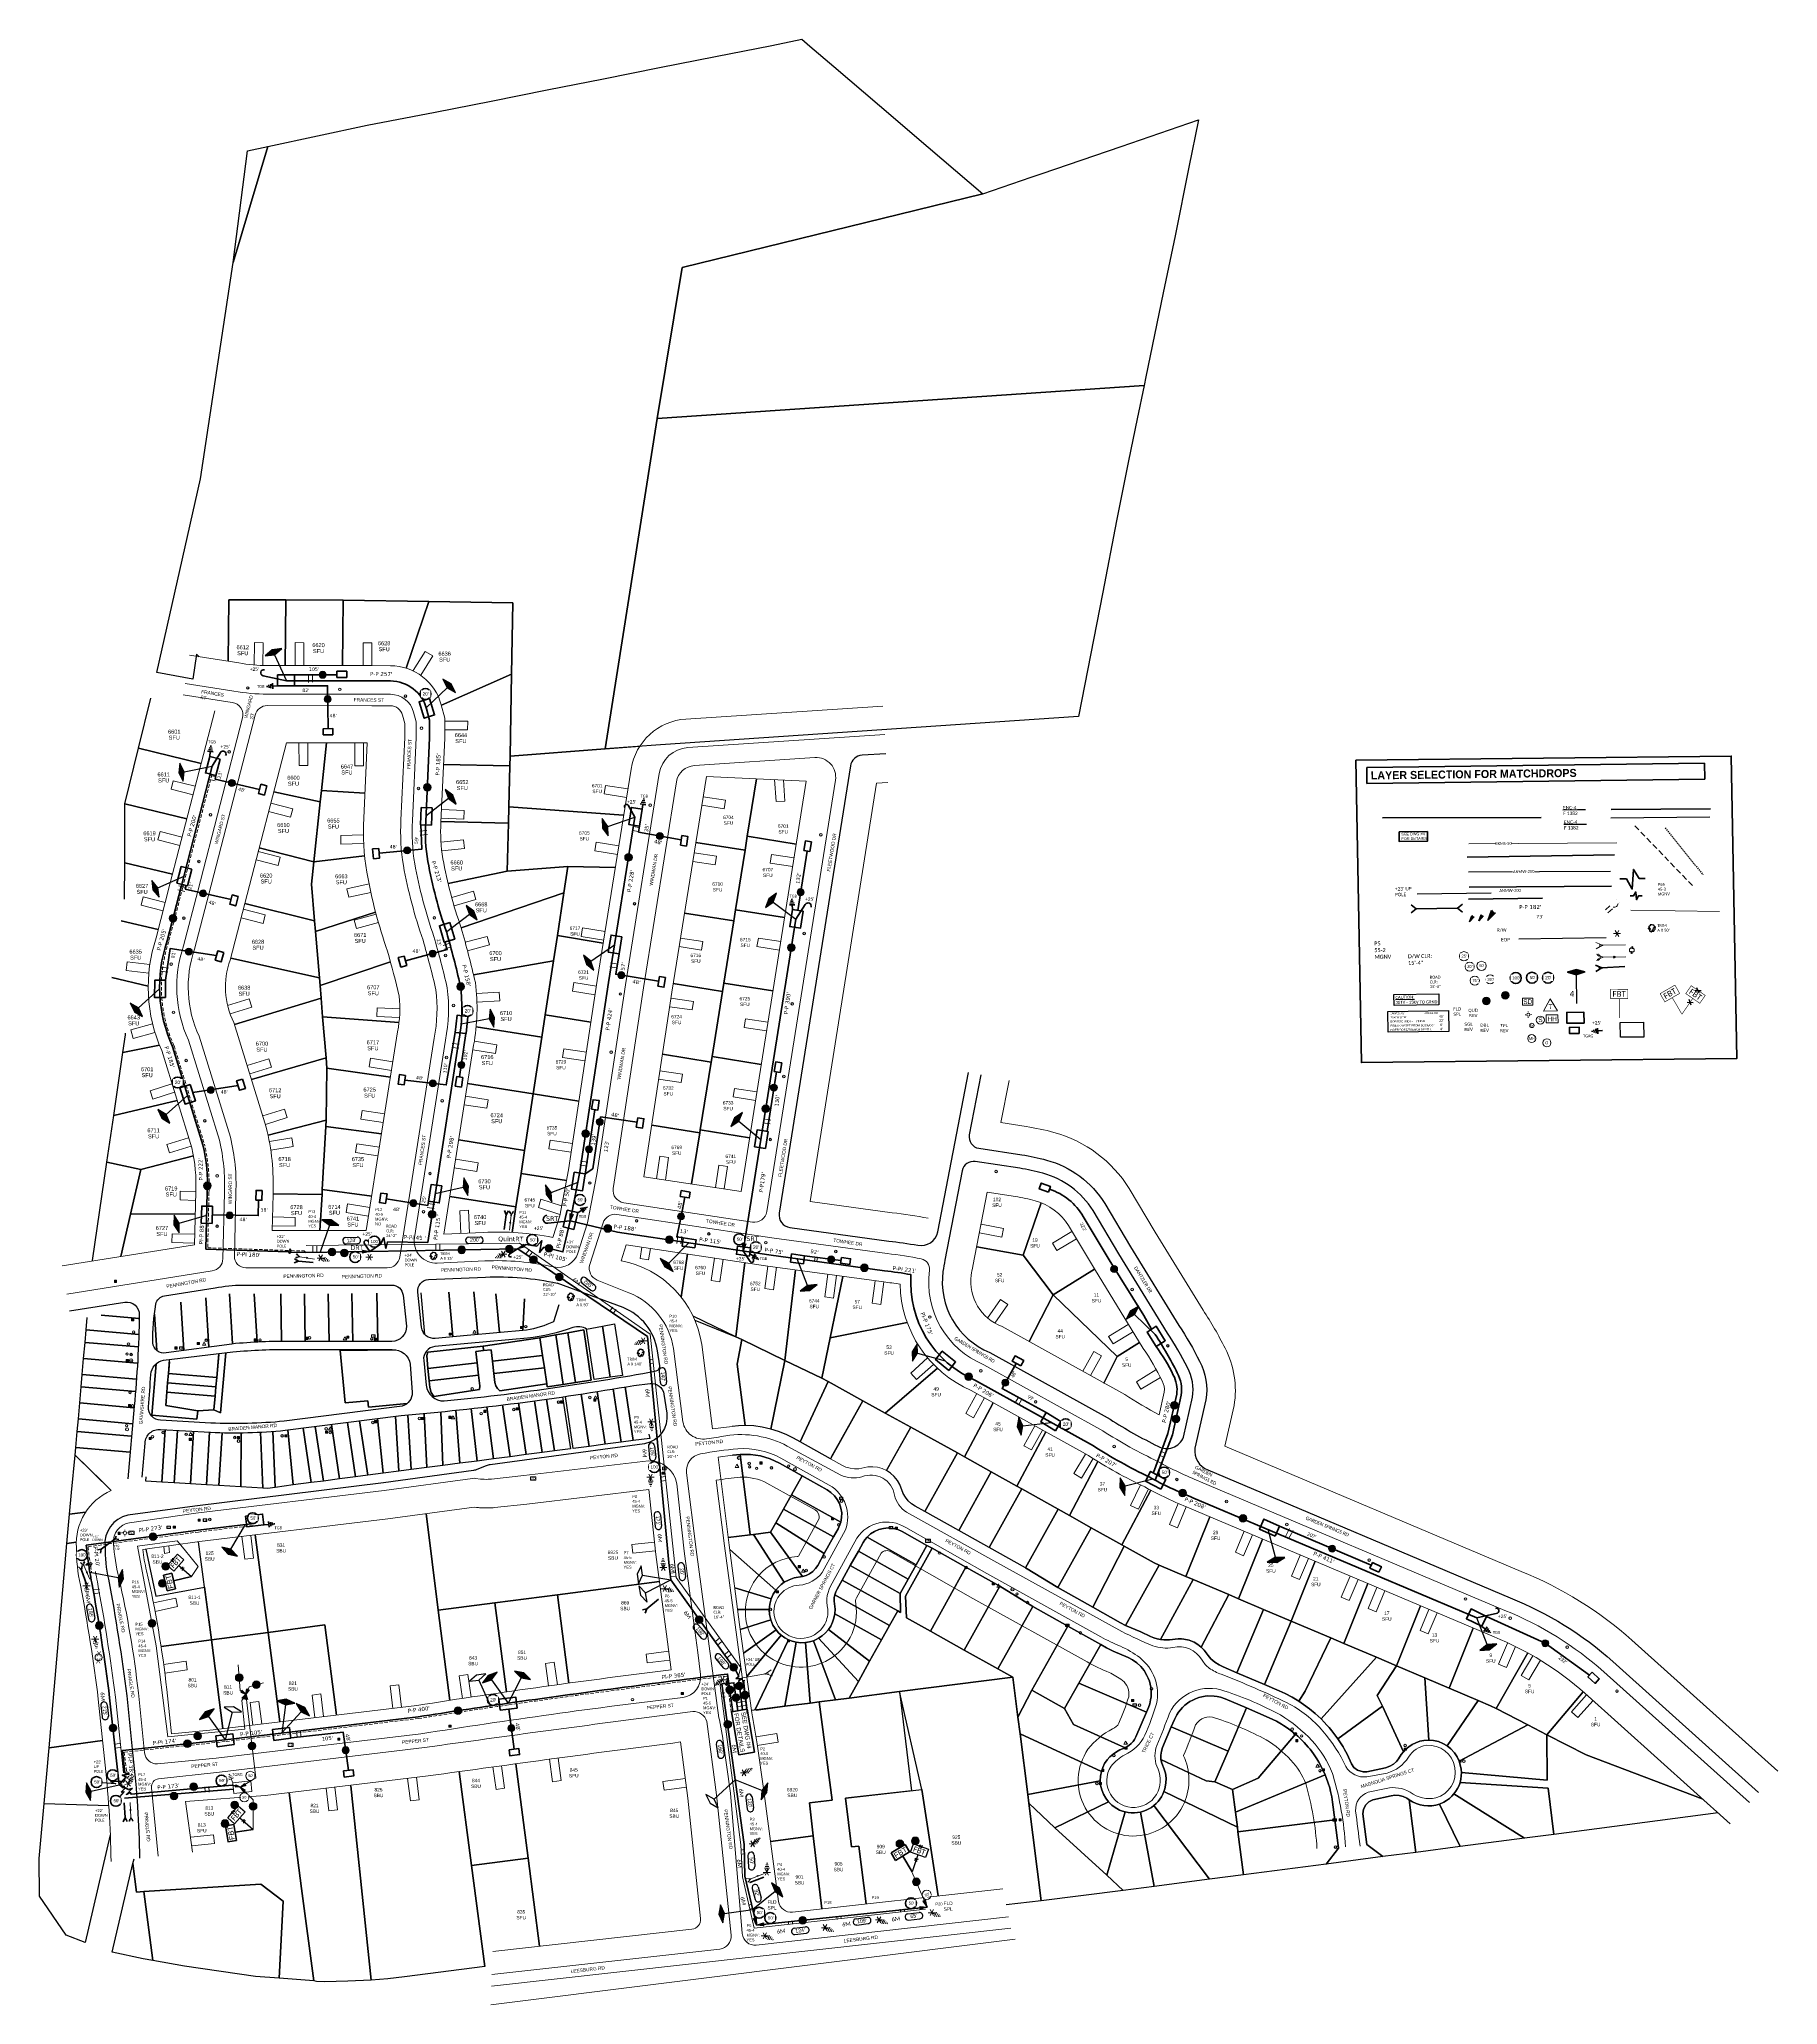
# Model space of a CAD drawing. Header units: inches. Extents: x 2013952 to 2016991, y 779373 to 782808.
import ezdxf
from ezdxf import colors
from ezdxf.entities.mleader import LeaderData, LeaderLine
from ezdxf.enums import TextEntityAlignment as Align
from ezdxf.lldxf.tags import DXFTag
from ezdxf.math import Vec2, Vec3

# ---------------------------------------------------------------- set-up
doc = ezdxf.new("R2010")
doc.units = ezdxf.units.IN
doc.header["$MEASUREMENT"] = 0
doc.linetypes.add('ACAD_ISO02W100', pattern=[15, 12, -3])
doc.linetypes.add('DASHED', pattern=[0.75, 0.5, -0.25])
for name, color, linetype in [('100 LOOP EXISTING', 6, 'Continuous'), ('20 loop', 1, 'Continuous'), ('20 LOOP EXISTING', 1, 'Continuous'), ('25 loop existing', 7, 'Continuous'), ('50 loop', 1, 'Continuous'), ('50 LOOP EXISTING', 6, 'Continuous'), ('75 LOOP EXISTING', 7, 'Continuous'), ('845CHH', 7, 'Continuous'), ('8645CHH', 7, 'Continuous'), ('ADDRESS', 6, 'Continuous'), ('Addresses', 7, 'Continuous'), ('AERIAL CABLE', 5, 'Continuous'), ('AERIAL CABLE EX', 5, 'Continuous'), ('CALLES', 6, 'Continuous'), ('CAUTION NOTE', 7, 'Continuous'), ('CONDUIT', 7, 'Continuous'), ('CULVERT', 7, 'Continuous'), ('DW CLEARANCE', 7, 'Continuous'), ('EOP', 150, 'Continuous'), ('EX CONDUIT', 7, 'Continuous'), ('EX OVERHEAD GUY', 7, 'Continuous'), ('EX PED', 5, 'Continuous'), ('ex strand', 7, 'Continuous'), ('EX UNDERGROUND', 7, 'Continuous'), ('EXIST HH', 20, 'Continuous'), ('EXIST MH', 20, 'Continuous'), ('EXISTING 845CHH', 7, 'Continuous'), ('EXSISTING FBT', 1, 'Continuous'), ('FBT', 1, 'Continuous'), ('FBT.FST', 1, 'Continuous'), ('FST', 1, 'Continuous'), ('FST SIZE TEXT', 1, 'Continuous'), ('GANESH', 1, 'Continuous'), ('GAS', 7, 'Continuous'), ('Grounding', 1, 'Continuous'), ('GROUNDING TEXT', 7, 'Continuous'), ('GroundingRED', 1, 'Continuous'), ('HYDRANT', 7, 'Continuous'), ('INNERDUCT BUBBLE NUMBERS', 7, 'Continuous'), ('LINE LABELS', 7, 'Continuous'), ('OVERHEAD GUY', 7, 'Continuous'), ('P-P VALUES', 7, 'Continuous'), ('parcels', 7, 'Continuous'), ('PFP DETAIL', 7, 'Continuous'), ('Placemark', 7, 'Continuous'), ('POLE INFO', 7, 'Continuous'), ('POLE NUMBERS', 6, 'Continuous'), ('Pole_Temp', 7, 'Continuous'), ('REELS BUBBLES', 87, 'Continuous'), ('Sewer MH', 7, 'Continuous'), ('SPAN LENGTHS', 7, 'Continuous'), ('SPANS', 7, 'Continuous'), ('SPLICE', 7, 'Continuous'), ('StormDrain', 20, 'Continuous'), ('STREET NAMES', 250, 'Continuous'), ('TRACKS', 7, 'Continuous'), ('TRIMS', 7, 'Continuous'), ('TYPICALS', 7, 'Continuous'), ('UNDERGROUND', 3, 'Continuous')]:
    doc.layers.add(name, color=color, linetype=linetype)
for name, color, linetype, lineweight in [('AchorGuyExisting', 150, 'Continuous', 0), ('AERIAL CABLE PROP', 1, 'Continuous', 60), ('AnchorGuyProposed', 1, 'Continuous', 50), ('AnchorGuyRemove', 7, 'Continuous', 0), ('BURIED CABLE EX', 32, 'BUR', 30), ('BURIED CABLE PROP', 1, 'BUR', 60), ('DRIVEWAYS', 250, 'Continuous', 20), ('FireHydrant', 150, 'Continuous', 0), ('FST PROP', 240, 'Continuous', 50), ('INNERDUCT', 4, 'Continuous', 53), ('INNERDUCT LENGTH', 4, 'Continuous', 53), ('J HOOK TEXT', 1, 'Continuous', 35), ('Level 5', 7, 'Continuous', 0), ('LightPost', 7, 'Continuous', 0), ('MISC', 7, 'Continuous', 0), ('OVERLASH', 255, 'Continuous', 0), ('Pole notes', 7, 'Continuous', 0), ('Poles', 7, 'Continuous', 0), ('PROP CABLE', 1, 'Continuous', 50), ('RIZER TEXT', 1, 'Continuous', 0), ('ROAD CLEARENCE TEXT', 7, 'Continuous', 0), ('ROW', 102, 'ACAD_ISO02W100', 20), ('STRAND TEXT', 7, 'Continuous', 0), ('TETHER TEXT', 250, 'Continuous', 50), ('Transformer', 92, 'Continuous', 0), ('WaterMeter', 252, 'Continuous', 0)]:
    doc.layers.add(name, color=color, linetype=linetype, lineweight=lineweight)
doc.styles.add('Annotative', font='arial.ttf')
doc.styles.add('calibri', font='calibri.ttf')
doc.styles.add('Legend', font='calibri.ttf')
doc.styles.add('PROPOSED', font='calibri.ttf')
doc.styles.get("Standard").update_dxf_attribs({"font": 'arial.ttf'})
doc.styles.add('Styledgn003', font='dgn003.shx')
tags = doc.linetypes.add('BUR', pattern='A,4.693196,-0.073857,["B",Standard,S=0.5,R=0,X=0,Y=-0.25],-0.553701,4.679246', length=10).pattern_tags.tags
tags[6] = DXFTag(74, 10)
tags = doc.linetypes.add('EPV', pattern='A,3.309809,-0.120318,["EOP",Standard,S=0.477614,R=0,X=0,Y=-0.246604],-1.488372', length=4.918499).pattern_tags.tags
tags[6] = DXFTag(74, 10)
tags = doc.linetypes.add('RRW', pattern='A,0.90073,-0.315516,0.90073,-0.315516,0.90073,-0.120318,["R/W",Standard,S=0.477614,R=0,X=0,Y=-0.246604],-1.382879', length=4.836419).pattern_tags.tags
tags[14] = DXFTag(74, 10)
doc.linetypes.add('TRACKS', pattern='A,0.15,[130,ltypeshp.shx,S=0.25,R=0,X=0,Y=0],0.15', length=0.3)

# ---------------------------------------------------------------- blocks, each defined once
blk = doc.blocks.new('LP')
at = {"layer": 'LightPost'}
blk.add_circle((0, 0), 1.15, dxfattribs=at)
blk.add_text('LP', height=1.04, dxfattribs=at).set_placement((-0.8, -0.5))
blk = doc.blocks.new('W')
at = {"layer": 'WaterMeter', "color": 5}
blk.add_circle((0, 0), 2.28, dxfattribs=at)
blk.add_text('W', height=2.06, dxfattribs=at).set_placement((-1.4, -1.2))
blk = doc.blocks.new('845CHH')
at = {"layer": '845CHH', "color": 1, "lineweight": 90}
blk.add_lwpolyline([(15.8, -10.3), (-14.2, -10.2), (-14.3, 8.8), (15.7, 8.7)], close=True, dxfattribs=at)
blk = doc.blocks.new('FST_FBT')
at = {"layer": 'FST', "lineweight": 30}
h = blk.add_hatch(color=256, dxfattribs=at)
h.dxf.hatch_style = 1
h.paths.add_polyline_path([(5.3, 18.3), (0, 19.9), (-5.3, 18.3), (0, 16.7)])
at = {"layer": 'FBT.FST', "lineweight": 30}
blk.add_lwpolyline([(-5.3, 18.3), (0, 16.7), (5.3, 18.3), (0, 19.9)], close=True, dxfattribs=at)
blk.add_lwpolyline([(0, 16.7), (0, 0)], dxfattribs=at)
blk = doc.blocks.new('8645CHH')
at = {"layer": '8645CHH', "color": 1, "lineweight": 70}
blk.add_lwpolyline([(9.1, -5.9), (-7.9, -5.8), (-7.9, 4.9), (9.1, 4.9)], close=True, dxfattribs=at)
blk = doc.blocks.new('ACMAP_ANN_TEMPLATE_SPANS')
at = {"color": 0, "linetype": 'ByBlock', "lineweight": -2}
for p, q in [((-8.2, 12.5), (22.7, 12.5)), ((-8.2, -4.5), (22.7, -4.5))]:
    blk.add_line(p, q, dxfattribs=at)
for centre, start, end in [((-8.2, 4), 90, 270), ((22.7, 4), 270, 90)]:
    blk.add_arc(centre, 8.49, start, end, dxfattribs=at)
at = {"color": 18, "lineweight": 50, "true_color": 0x000000, "style": 'Annotative'}
blk.add_attdef('AERIALFOOT', text='', height=10, dxfattribs=at).set_placement((6.7, 4.7), align=Align.MIDDLE_CENTER)
blk = doc.blocks.new('50 loop')
at = {"layer": '50 loop', "color": 1, "lineweight": 50}
blk.add_circle((-0.1, 0), 7.96, dxfattribs=at)
at = {"layer": '50 loop', "color": 1, "lineweight": 60, "insert": (-3.5, 2.5), "char_height": 4.56, "width": 8.053, "attachment_point": 1, "bg_fill": 2}
blk.add_mtext("50'", dxfattribs=at)
blk = doc.blocks.new('100 loop')
at = {"layer": '20 loop', "lineweight": 50}
blk.add_circle((0, 0.2), 7.96, dxfattribs=at)
at = {"layer": '20 loop', "lineweight": 50, "insert": (-5.3, 2.7), "char_height": 4.56, "width": 3.873, "attachment_point": 1, "bg_fill": 2}
blk.add_mtext("100'", dxfattribs=at)
blk = doc.blocks.new('*U193')
at = {"linetype": 'Continuous', "lineweight": 0}
for p, q in [((-0.5, -0.53), (-0.5, 1.15)), ((0.5, -0.53), (0.5, 1.15))]:
    blk.add_line(p, q, dxfattribs=at)
blk = doc.blocks.new('*U194')
at = {"linetype": 'Continuous', "lineweight": 0}
for p, q in [((-0.5, -0.71), (-0.5, 1.15)), ((0.5, -0.71), (0.5, 1.15))]:
    blk.add_line(p, q, dxfattribs=at)
blk = doc.blocks.new('*U169')
at = {"linetype": 'Continuous', "lineweight": 0}
for p, q in [((-0.5, -0.71), (-0.5, 1.15)), ((0.5, -0.71), (0.5, 1.15))]:
    blk.add_line(p, q, dxfattribs=at)
blk = doc.blocks.new('*U170')
at = {"layer": 'Pole notes', "linetype": 'Continuous'}
blk.add_hatch(color=1, dxfattribs=at).paths.add_polyline_path([(-6, -2.1), (0, 0), (-4.7, -4.4), (-4.8, -2.8)])
at = {"layer": 'Pole notes', "color": 1, "linetype": 'Continuous', "lineweight": 30, "flags": 128}
blk.add_lwpolyline([(-6, -2.1), (0, 0), (-4.7, -4.4), (-4.8, -2.8), (-6, -2.1)], dxfattribs=at)
blk = doc.blocks.new('*U171')
at = {"layer": 'Pole notes', "color": 1, "linetype": 'Continuous', "lineweight": 35, "flags": 128}
for points in [[(0.01, -0.02), (1.81, 0.72)], [(1.38, 1.77), (2.25, -0.34)], [(2.18, 1.8), (2.84, 0.2)], [(2.98, 1.85), (3.41, 0.79)], [(3.79, 1.85), (4, 1.35)]]:
    blk.add_lwpolyline(points, dxfattribs=at)
blk = doc.blocks.new('*U166')
at = {"linetype": 'Continuous', "lineweight": 0}
for p, q in [((-0.5, -0.71), (-0.5, 1.15)), ((0.5, -0.71), (0.5, 1.15))]:
    blk.add_line(p, q, dxfattribs=at)
blk = doc.blocks.new('*U167')
at = {"linetype": 'Continuous', "lineweight": 0}
for p, q in [((0.55, 0.38), (-1.3, 0.3)), ((0.6, -0.62), (-1.26, -0.7))]:
    blk.add_line(p, q, dxfattribs=at)
blk = doc.blocks.new('*U168')
at = {"linetype": 'Continuous', "lineweight": 0}
for p, q in [((0.55, 0.38), (-1.3, 0.3)), ((0.6, -0.62), (-1.26, -0.7))]:
    blk.add_line(p, q, dxfattribs=at)
blk = doc.blocks.new('*U200')
at = {"linetype": 'Continuous', "lineweight": 0}
for p, q in [((-0.5, -0.16), (-0.5, 1.15)), ((0.5, -0.16), (0.5, 1.15))]:
    blk.add_line(p, q, dxfattribs=at)
blk = doc.blocks.new('*U201')
at = {"linetype": 'Continuous', "lineweight": 0}
for p, q in [((-0.5, -1.29), (-0.5, 1.15)), ((0.5, -1.29), (0.5, 1.15))]:
    blk.add_line(p, q, dxfattribs=at)
blk = doc.blocks.new('*U202')
at = {"layer": 'Pole notes', "color": 1, "linetype": 'Continuous', "lineweight": 35, "flags": 128}
for points in [[(-4.17, 0.64), (-4.05, 1.17)], [(-3.5, 0.18), (-3.26, 1.29)], [(-2.82, -0.24), (-2.45, 1.45)], [(-2.14, -0.67), (-1.66, 1.56)], [(0.01, 0.03), (-1.9, 0.45)]]:
    blk.add_lwpolyline(points, dxfattribs=at)
blk = doc.blocks.new('*U203')
at = {"linetype": 'Continuous', "lineweight": 0}
for p, q in [((-0.5, -1.06), (-0.5, 1.15)), ((0.5, -1.05), (0.5, 1.15))]:
    blk.add_line(p, q, dxfattribs=at)
blk = doc.blocks.new('*U185')
at = {"linetype": 'Continuous', "lineweight": 0}
for p, q in [((-0.5, -0.16), (-0.5, 1.15)), ((0.5, -0.16), (0.5, 1.15))]:
    blk.add_line(p, q, dxfattribs=at)
blk = doc.blocks.new('*U186')
at = {"layer": 'Pole notes', "color": 1, "linetype": 'Continuous', "lineweight": 35, "flags": 128}
for points in [[(-1.27, 1.86), (1.01, 2.04)], [(-1.05, 2.63), (0.67, 2.77)], [(-0.86, 3.4), (0.28, 3.49)], [(-0.61, 4.18), (-0.07, 4.22)], [(0.02, 0), (-0.13, 1.95)]]:
    blk.add_lwpolyline(points, dxfattribs=at)
blk = doc.blocks.new('*U195')
at = {"linetype": 'Continuous', "lineweight": 0}
for p, q in [((-0.5, -0.65), (-0.5, 1.15)), ((0.5, -0.64), (0.5, 1.15))]:
    blk.add_line(p, q, dxfattribs=at)
blk = doc.blocks.new('*U196')
at = {"linetype": 'Continuous', "lineweight": 0}
for p, q in [((-0.46, -0.68), (-0.59, 1.11)), ((0.54, -0.61), (0.41, 1.18))]:
    blk.add_line(p, q, dxfattribs=at)
blk = doc.blocks.new('*U197')
at = {"linetype": 'Continuous', "lineweight": 0}
for p, q in [((-0.5, -0.65), (-0.5, 1.15)), ((0.5, -0.64), (0.5, 1.15))]:
    blk.add_line(p, q, dxfattribs=at)
blk = doc.blocks.new('*U198')
at = {"linetype": 'Continuous', "lineweight": 0}
for p, q in [((-0.5, -0.65), (-0.5, 1.15)), ((0.5, -0.64), (0.5, 1.15))]:
    blk.add_line(p, q, dxfattribs=at)
blk = doc.blocks.new('*U214')
at = {"linetype": 'Continuous', "lineweight": 0}
for p, q in [((-0.5, -0.65), (-0.5, 1.15)), ((0.5, -0.64), (0.5, 1.15))]:
    blk.add_line(p, q, dxfattribs=at)
blk = doc.blocks.new('*U215')
at = {"linetype": 'Continuous', "lineweight": 0}
for p, q in [((-0.5, -0.65), (-0.5, 1.15)), ((0.5, -0.64), (0.5, 1.15))]:
    blk.add_line(p, q, dxfattribs=at)
blk = doc.blocks.new('*U216')
at = {"linetype": 'Continuous', "lineweight": 0}
for p, q in [((-0.5, -0.65), (-0.5, 1.15)), ((0.5, -0.64), (0.5, 1.15))]:
    blk.add_line(p, q, dxfattribs=at)
blk = doc.blocks.new('*U217')
at = {"linetype": 'Continuous', "lineweight": 0}
for p, q in [((-0.5, -0.65), (-0.5, 1.15)), ((0.5, -0.64), (0.5, 1.15))]:
    blk.add_line(p, q, dxfattribs=at)
blk = doc.blocks.new('*U218')
at = {"layer": 'Pole notes', "color": 1, "linetype": 'Continuous', "lineweight": 35, "flags": 128}
for points in [[(-4.19, -0.51), (-4.22, 0.03)], [(-3.42, -0.77), (-3.48, 0.37)], [(-2.65, -0.99), (-2.75, 0.74)], [(-1.88, -1.22), (-2.01, 1.06)], [(0, 0.03), (-1.95, -0.08)]]:
    blk.add_lwpolyline(points, dxfattribs=at)
blk = doc.blocks.new('*U219')
at = {"layer": 'Pole notes', "color": 1, "linetype": 'Continuous', "lineweight": 35, "flags": 128}
for points in [[(-0.86, 2.08), (1.4, 1.79)], [(-0.5, 2.79), (1.22, 2.57)], [(-0.15, 3.5), (0.98, 3.36)], [(0.02, 0), (0.26, 1.93)], [(0.25, 4.21), (0.78, 4.15)]]:
    blk.add_lwpolyline(points, dxfattribs=at)
blk = doc.blocks.new('*U164')
at = {"layer": 'Pole notes', "linetype": 'Continuous'}
blk.add_hatch(color=1, dxfattribs=at).paths.add_polyline_path([(4, 5), (0, 0), (1.7, 6.2), (2.6, 4.9)])
at = {"layer": 'Pole notes', "color": 1, "linetype": 'Continuous', "lineweight": 30, "flags": 128}
blk.add_lwpolyline([(4, 5), (0, 0), (1.7, 6.2), (2.6, 4.9), (4, 5)], dxfattribs=at)
blk = doc.blocks.new('*U165')
at = {"layer": 'Pole notes', "linetype": 'Continuous'}
blk.add_hatch(color=1, dxfattribs=at).paths.add_polyline_path([(4, 5), (0, 0), (1.7, 6.2), (2.6, 4.9)])
at = {"layer": 'Pole notes', "color": 1, "linetype": 'Continuous', "lineweight": 30, "flags": 128}
blk.add_lwpolyline([(4, 5), (0, 0), (1.7, 6.2), (2.6, 4.9), (4, 5)], dxfattribs=at)
blk = doc.blocks.new('*U416')
at = {"linetype": 'Continuous', "lineweight": 0, "true_color": 0xffffff}
h = blk.add_hatch(color=7, dxfattribs=at)
h.dxf.hatch_style = 1
h.paths.add_polyline_path([(-0.122, 0, 1), (0.122, 0, 1)])
at = {"color": 0, "linetype": 'ByBlock', "lineweight": -2}
blk.add_circle((0, 0), 0.122, dxfattribs=at)
at = {"color": 0, "linetype": 'ByBlock', "lineweight": -2, "style": 'PROPOSED'}
blk.add_attdef('CCFN', text='', height=0.0844, dxfattribs=at).set_placement((0, 0), align=Align.MIDDLE_CENTER)
at = {"color": 0, "linetype": 'ByBlock', "lineweight": -2, "flags": 104}
blk.add_attdef('CCFA', text='', height=0.0844, dxfattribs=at).set_placement((0.206, 0.09), align=Align.TOP_LEFT)
blk = doc.blocks.new('*U184')
at = {"linetype": 'Continuous', "lineweight": 0}
for p, q in [((-0.5, 0.4), (-0.5, 1.15)), ((0.5, 0.4), (0.5, 1.15))]:
    blk.add_line(p, q, dxfattribs=at)
blk = doc.blocks.new('*U172')
at = {"linetype": 'Continuous', "lineweight": 0}
for p, q in [((-0.5, 0.34), (-0.5, 1.15)), ((0.5, 0.34), (0.5, 1.15))]:
    blk.add_line(p, q, dxfattribs=at)
blk = doc.blocks.new('*U173')
at = {"linetype": 'Continuous', "lineweight": 0}
for p, q in [((-0.5, 0.48), (-0.5, 1.15)), ((0.5, 0.48), (0.5, 1.15))]:
    blk.add_line(p, q, dxfattribs=at)
blk = doc.blocks.new('*U178')
at = {"linetype": 'Continuous', "lineweight": 0}
for p, q in [((-0.5, -0.2), (-0.5, 1.15)), ((0.5, -0.2), (0.5, 1.15))]:
    blk.add_line(p, q, dxfattribs=at)
blk = doc.blocks.new('*U179')
at = {"linetype": 'Continuous', "lineweight": 0}
for p, q in [((-0.5, -0.39), (-0.5, 1.15)), ((0.5, -0.39), (0.5, 1.15))]:
    blk.add_line(p, q, dxfattribs=at)
blk = doc.blocks.new('*U180')
at = {"linetype": 'Continuous', "lineweight": 0}
for p, q in [((-0.08, -0.39), (-0.86, 0.71)), ((0.74, 0.19), (-0.05, 1.29))]:
    blk.add_line(p, q, dxfattribs=at)
blk = doc.blocks.new('*U181')
at = {"linetype": 'Continuous', "lineweight": 0}
for p, q in [((-0.5, -0.2), (-0.5, 1.15)), ((0.5, -0.2), (0.5, 1.15))]:
    blk.add_line(p, q, dxfattribs=at)
blk = doc.blocks.new('*U182')
at = {"linetype": 'Continuous', "lineweight": 0}
for p, q in [((-0.5, -0.2), (-0.5, 1.15)), ((0.5, -0.2), (0.5, 1.15))]:
    blk.add_line(p, q, dxfattribs=at)
blk = doc.blocks.new('*U183')
at = {"linetype": 'Continuous', "lineweight": 0}
for p, q in [((-0.01, -0.39), (-0.89, 0.63)), ((0.75, 0.26), (-0.13, 1.28))]:
    blk.add_line(p, q, dxfattribs=at)
blk = doc.blocks.new('*U187')
at = {"linetype": 'Continuous', "lineweight": 0}
for p, q in [((-0.08, -0.39), (-0.86, 0.71)), ((0.74, 0.19), (-0.05, 1.29))]:
    blk.add_line(p, q, dxfattribs=at)
blk = doc.blocks.new('TCF')
at = {"layer": 'FBT.FST', "lineweight": 30}
blk.add_lwpolyline([(50, 1.3), (0, 0)], dxfattribs=at)
blk.add_lwpolyline([(54.4, 17.3), (50, 1.3), (55.2, -14.4), (59.6, 1.6)], close=True, dxfattribs=at)
blk = doc.blocks.new('*U188')
at = {"layer": 'FBT.FST', "lineweight": 30}
blk.add_lwpolyline([(-44.5, -22.8), (0, 0)], dxfattribs=at)
blk.add_lwpolyline([(-41.5, -39.1), (-44.5, -22.8), (-56, -10.9), (-53, -27.2)], close=True, dxfattribs=at)
blk = doc.blocks.new('*U189')
at = {"layer": 'FBT.FST', "lineweight": 30}
blk.add_lwpolyline([(-56.6, -7), (-49.4, 8), (-51.6, 24.4), (-58.8, 9.5)], close=True, dxfattribs=at)
blk.add_lwpolyline([(-49.4, 8), (0, 0)], dxfattribs=at)
blk = doc.blocks.new('HYDRANT')
at = {"layer": 'FireHydrant', "color": 160}
for points in [[(-4.3, 0.1), (-5.7, 0.1)], [(0, 4.3), (0, 5.8)], [(4.3, 0.1), (5.8, 0.1)], [(0, -4.2), (0, -5.7)]]:
    blk.add_lwpolyline(points, dxfattribs=at)
blk.add_circle((0, 0.1), 2.8, dxfattribs=at)
blk = doc.blocks.new('HH')
at = {"layer": 'EXIST HH', "color": 1, "lineweight": 0}
blk.add_lwpolyline([(-5.7, 3.3), (4.7, 3.3), (4.7, -3.6), (-5.7, -3.6)], close=True, dxfattribs=at)
at = {"layer": 'EXIST HH', "color": 1}
blk.add_text('HH', height=4, dxfattribs=at).set_placement((-4.4, -2.2))
blk = doc.blocks.new('EX MH')
at = {"layer": 'EXIST MH', "lineweight": 0}
blk.add_circle((-0.1, -0.1), 7.02, dxfattribs=at)
at = {"layer": 'EXIST MH'}
blk.add_text('MH', height=5, dxfattribs=at).set_placement((-5.1, -2.4))
blk = doc.blocks.new('EX PED')
at = {"layer": 'EX PED', "color": 5, "lineweight": 0}
blk.add_lwpolyline([(-3.8, 3.7), (3.8, 3.7), (3.8, -3.7), (-3.8, -3.7)], close=True, dxfattribs=at)
for points in [[(-3.8, 3.7), (3.8, -3.7)], [(3.8, 3.7), (-3.8, -3.7)]]:
    blk.add_lwpolyline(points, dxfattribs=at)
blk = doc.blocks.new('Strome Drain')
at = {"layer": 'StormDrain', "color": 1, "lineweight": 0}
blk.add_lwpolyline([(-4.5, 3), (4.6, 3), (4.6, -3), (-4.5, -3)], close=True, dxfattribs=at)
at = {"layer": 'StormDrain', "color": 1}
blk.add_text('SD', height=4, rotation=0.0453, dxfattribs=at).set_placement((-3.7, -2))
blk = doc.blocks.new('Transforam')
at = {"layer": 'Transformer', "color": 3}
blk.add_lwpolyline([(-0.5, 6.9), (-6.6, -3.7), (5.7, -3.7)], close=True, dxfattribs=at)
blk.add_text('T', height=4, dxfattribs=at).set_placement((-2, -1.9))
blk = doc.blocks.new('*U190')
at = {"layer": 'Pole notes', "linetype": 'Continuous'}
blk.add_hatch(color=1, dxfattribs=at).paths.add_polyline_path([(-5.9, -2.5), (0, 0), (-4.4, -4.7), (-4.6, -3.2)])
at = {"layer": 'Pole notes', "color": 1, "linetype": 'Continuous', "lineweight": 30, "flags": 128}
blk.add_lwpolyline([(-5.9, -2.5), (0, 0), (-4.4, -4.7), (-4.6, -3.2), (-5.9, -2.5)], dxfattribs=at)
blk = doc.blocks.new('*U191')
at = {"layer": 'Pole notes', "color": 1, "linetype": 'Continuous', "lineweight": 35, "flags": 128}
for points in [[(-0.81, 2.1), (1.44, 1.76)], [(-0.43, 2.8), (1.28, 2.54)], [(-0.06, 3.51), (1.07, 3.34)], [(0.02, 0), (0.31, 1.93)], [(0.36, 4.21), (0.89, 4.13)]]:
    blk.add_lwpolyline(points, dxfattribs=at)
blk = doc.blocks.new('*U192')
at = {"layer": 'Pole notes', "color": 1, "linetype": 'Continuous', "lineweight": 35, "flags": 128}
for points in [[(-1.21, 1.89), (1.06, 2.01)], [(-0.98, 2.66), (0.75, 2.75)], [(-0.76, 3.42), (0.38, 3.48)], [(-0.49, 4.19), (0.05, 4.22)], [(0.02, 0), (-0.08, 1.95)]]:
    blk.add_lwpolyline(points, dxfattribs=at)
blk = doc.blocks.new('20 loop')
at = {"layer": '20 loop', "color": 1, "lineweight": 50}
blk.add_circle((-0.1, 0), 7.96, dxfattribs=at)
at = {"layer": '20 loop', "color": 1, "lineweight": 53, "insert": (-4.3, 2.7), "char_height": 5, "width": 8.826, "attachment_point": 1, "line_spacing_factor": 0.96, "bg_fill": 2}
blk.add_mtext("20'", dxfattribs=at)
blk = doc.blocks.new('*U296')
at = {"layer": 'FBT.FST', "lineweight": 30}
blk.add_lwpolyline([(49.4, 8), (0, 0)], dxfattribs=at)
blk.add_lwpolyline([(51.6, 24.5), (49.4, 8), (56.7, -6.9), (58.8, 9.6)], close=True, dxfattribs=at)
blk = doc.blocks.new('S_TREE')
at = {"color": 0, "linetype": 'ByBlock', "lineweight": -2, "flags": 128}
blk.add_lwpolyline([(-0.08, -0.2), (-0.05, -0.22), (-0.02, -0.23), (-0.01, -0.21), (0.01, -0.19), (0.03, -0.19), (0.05, -0.19), (0.08, -0.19), (0.1, -0.19), (0.12, -0.18), (0.14, -0.14), (0.16, -0.11), (0.17, -0.09), (0.18, -0.09), (0.19, -0.08), (0.19, -0.06), (0.19, -0.02), (0.18, 0), (0.19, 0.01), (0.2, 0.02), (0.21, 0.03), (0.21, 0.05), (0.2, 0.06), (0.16, 0.09), (0.14, 0.1), (0.14, 0.11), (0.14, 0.13), (0.14, 0.15), (0.12, 0.16), (0.11, 0.16), (0.08, 0.16), (0.07, 0.17), (0.04, 0.19), (0.02, 0.21), (0.01, 0.2), (-0.01, 0.19), (-0.04, 0.19), (-0.06, 0.19), (-0.09, 0.18), (-0.1, 0.17), (-0.09, 0.16), (-0.09, 0.15), (-0.09, 0.14), (-0.1, 0.13), (-0.11, 0.12), (-0.12, 0.11), (-0.14, 0.11), (-0.15, 0.11), (-0.16, 0.1), (-0.17, 0.08), (-0.17, 0.06), (-0.16, 0.05), (-0.16, 0.04), (-0.17, 0.02), (-0.19, 0), (-0.2, -0.01), (-0.21, -0.03), (-0.2, -0.04), (-0.19, -0.03), (-0.18, -0.04), (-0.18, -0.06), (-0.18, -0.07), (-0.16, -0.07), (-0.15, -0.08), (-0.13, -0.1), (-0.15, -0.12), (-0.15, -0.14), (-0.14, -0.17), (-0.13, -0.18), (-0.11, -0.18), (-0.08, -0.19), (-0.07, -0.21)], dxfattribs=at)
at = {"color": 0, "linetype": 'ByBlock', "lineweight": -2, "extrusion": (0, 0, -1)}
blk.add_arc((0.07, -0.02), 0.0492, 250.7981, 29.3448, dxfattribs=at)
at = {"color": 0, "linetype": 'ByBlock', "lineweight": -2}
for centre, radius, start, end in [((0.07, 0.05), 0.0616, 262.0087, 0.459), ((0.01, -0.08), 0.0624, 236.088, 1.4691)]:
    blk.add_arc(centre, radius, start, end, dxfattribs=at)
blk = doc.blocks.new('POLES')
at = {"layer": 'Poles'}
for points in [[(-0.9, 1.7), (1.1, -1.8)], [(-0.9, -1.8), (1.1, 1.7)], [(-2, -0.1), (2.2, -0.1)]]:
    blk.add_lwpolyline(points, dxfattribs=at)
blk = doc.blocks.new('*U68')
at = {"layer": 'Poles'}
for points in [[(-0.9, 1.7), (1.1, -1.8)], [(-0.9, -1.8), (1.1, 1.7)], [(-2, -0.1), (2.2, -0.1)]]:
    blk.add_lwpolyline(points, dxfattribs=at)
blk = doc.blocks.new('*U204')
at = {"layer": 'Pole notes', "color": 135, "linetype": 'Continuous', "lineweight": 0, "true_color": 0x32a0a0, "flags": 128}
for points in [[(-2.27, 3.56), (-1.8, 3.82)], [(-2.18, 2.75), (-1.18, 3.3)], [(-2.04, 1.96), (-0.53, 2.8)], [(-1.92, 1.17), (0.08, 2.27)], [(0.02, 0.01), (-0.92, 1.72)]]:
    blk.add_lwpolyline(points, dxfattribs=at)
blk = doc.blocks.new('*U205')
at = {"layer": 'Pole notes', "color": 135, "linetype": 'Continuous', "lineweight": 0, "true_color": 0x32a0a0, "flags": 128}
for points in [[(2.2, 0.44), (1.47, -1.72)], [(-0.01, -0.02), (1.84, -0.64)], [(2.83, -0.06), (2.28, -1.7)], [(3.46, -0.55), (3.09, -1.63)], [(4.07, -1.08), (3.9, -1.59)]]:
    blk.add_lwpolyline(points, dxfattribs=at)
blk = doc.blocks.new('*U206')
at = {"layer": 'Pole notes', "color": 135, "linetype": 'Continuous', "lineweight": 0, "true_color": 0x32a0a0, "flags": 128}
for points in [[(2.2, 0.44), (1.47, -1.72)], [(-0.01, -0.02), (1.84, -0.64)], [(2.83, -0.06), (2.28, -1.7)], [(3.46, -0.55), (3.09, -1.63)], [(4.07, -1.08), (3.9, -1.59)]]:
    blk.add_lwpolyline(points, dxfattribs=at)
blk = doc.blocks.new('*U207')
at = {"layer": 'Pole notes', "color": 135, "linetype": 'Continuous', "lineweight": 0, "true_color": 0x32a0a0, "flags": 128}
for points in [[(0.02, -0.01), (1.2, 1.54)], [(0.29, 2.23), (2.11, 0.85)], [(0.97, 2.66), (2.34, 1.61)], [(1.63, 3.1), (2.54, 2.41)], [(2.33, 3.51), (2.76, 3.19)]]:
    blk.add_lwpolyline(points, dxfattribs=at)
blk = doc.blocks.new('*U208')
at = {"layer": 'Pole notes', "color": 135, "linetype": 'Continuous', "lineweight": 0, "true_color": 0x32a0a0, "flags": 128}
for points in [[(0.02, -0.02), (1.29, 1.47)], [(0.42, 2.21), (2.15, 0.72)], [(1.12, 2.6), (2.43, 1.48)], [(1.81, 3), (2.67, 2.26)], [(2.53, 3.37), (2.94, 3.02)]]:
    blk.add_lwpolyline(points, dxfattribs=at)
blk = doc.blocks.new('*U174')
at = {"layer": 'Pole notes', "color": 135, "linetype": 'Continuous', "lineweight": 0, "true_color": 0x32a0a0, "flags": 128}
for points in [[(-0.02, 0.02), (-1.24, -1.5)], [(-2.42, -3.45), (-2.84, -3.12)], [(-1.7, -3.06), (-2.6, -2.35)], [(-1.03, -2.63), (-2.38, -1.55)], [(-0.35, -2.21), (-2.13, -0.79)]]:
    blk.add_lwpolyline(points, dxfattribs=at)
blk = doc.blocks.new('*U175')
at = {"layer": 'Pole notes', "color": 135, "linetype": 'Continuous', "lineweight": 0, "true_color": 0x32a0a0, "flags": 128}
for points in [[(-2.44, 3.44), (-1.98, 3.73)], [(-2.31, 2.64), (-1.34, 3.24)], [(-2.13, 1.86), (-0.66, 2.77)], [(-1.97, 1.08), (-0.03, 2.27)], [(0.02, 0.01), (-1, 1.68)]]:
    blk.add_lwpolyline(points, dxfattribs=at)
blk = doc.blocks.new('*U176')
at = {"layer": 'Pole notes', "color": 135, "linetype": 'Continuous', "lineweight": 0, "true_color": 0x32a0a0, "flags": 128}
for points in [[(2.05, 0.91), (1.82, -1.35)], [(2.77, 0.57), (2.6, -1.15)], [(3.49, 0.23), (3.38, -0.9)], [(-0.01, -0.02), (1.94, -0.22)], [(4.21, -0.15), (4.16, -0.69)]]:
    blk.add_lwpolyline(points, dxfattribs=at)
blk = doc.blocks.new('*U177')
at = {"layer": 'Pole notes', "color": 135, "linetype": 'Continuous', "lineweight": 0, "true_color": 0x32a0a0, "flags": 128}
for points in [[(-4.16, 0.69), (-4.04, 1.21)], [(-3.5, 0.22), (-3.24, 1.33)], [(-2.82, -0.21), (-2.43, 1.48)], [(-2.15, -0.64), (-1.64, 1.58)], [(0.01, 0.03), (-1.89, 0.47)]]:
    blk.add_lwpolyline(points, dxfattribs=at)
blk = doc.blocks.new('*U209')
at = {"layer": 'Pole notes', "color": 135, "linetype": 'Continuous', "lineweight": 0, "true_color": 0x32a0a0, "flags": 128}
for points in [[(-4.22, -0.08), (-4.19, 0.46)], [(-3.48, -0.42), (-3.43, 0.72)], [(-2.74, -0.71), (-2.66, 1.01)], [(-2, -1.02), (-1.9, 1.26)], [(0, 0.03), (-1.95, 0.12)]]:
    blk.add_lwpolyline(points, dxfattribs=at)
blk = doc.blocks.new('*U210')
at = {"layer": 'Pole notes', "color": 135, "linetype": 'Continuous', "lineweight": 0, "true_color": 0x32a0a0, "flags": 128}
for points in [[(-0.02, 0.02), (-1.37, -1.38)], [(-2.73, -3.21), (-3.12, -2.84)], [(-1.98, -2.89), (-2.8, -2.09)], [(-1.27, -2.52), (-2.52, -1.32)], [(-0.55, -2.17), (-2.19, -0.59)]]:
    blk.add_lwpolyline(points, dxfattribs=at)
blk = doc.blocks.new('*U211')
at = {"layer": 'Pole notes', "color": 135, "linetype": 'Continuous', "lineweight": 0, "true_color": 0x32a0a0, "flags": 128}
for points in [[(-2.02, 3.7), (-1.54, 3.93)], [(-1.99, 2.89), (-0.95, 3.37)], [(-1.9, 2.1), (-0.34, 2.83)], [(-1.83, 1.3), (0.23, 2.26)], [(0.02, 0.01), (-0.8, 1.78)]]:
    blk.add_lwpolyline(points, dxfattribs=at)
blk = doc.blocks.new('*U212')
at = {"layer": 'Pole notes', "color": 135, "linetype": 'Continuous', "lineweight": 0, "true_color": 0x32a0a0, "flags": 128}
for points in [[(0.02, -0.01), (1.09, 1.62)], [(0.14, 2.24), (2.05, 0.99)], [(0.78, 2.72), (2.23, 1.77)], [(1.42, 3.21), (2.37, 2.58)], [(2.09, 3.66), (2.54, 3.37)]]:
    blk.add_lwpolyline(points, dxfattribs=at)
blk = doc.blocks.new('*U213')
at = {"layer": 'Pole notes', "color": 135, "linetype": 'Continuous', "lineweight": 0, "true_color": 0x32a0a0, "flags": 128}
for points in [[(0.02, -0.01), (1.09, 1.62)], [(0.14, 2.24), (2.05, 0.99)], [(0.78, 2.72), (2.23, 1.77)], [(1.42, 3.21), (2.37, 2.58)], [(2.09, 3.66), (2.54, 3.37)]]:
    blk.add_lwpolyline(points, dxfattribs=at)
blk = doc.blocks.new('*U199')
at = {"layer": 'Pole notes', "color": 135, "linetype": 'Continuous', "lineweight": 0, "true_color": 0x32a0a0, "flags": 128}
for points in [[(-4.2, -0.34), (-4.21, 0.2)], [(-3.45, -0.64), (-3.47, 0.5)], [(-2.69, -0.88), (-2.72, 0.85)], [(-1.93, -1.14), (-1.97, 1.14)], [(0, 0.03), (-1.95, -0.01)]]:
    blk.add_lwpolyline(points, dxfattribs=at)
blk = doc.blocks.new('*U250')
for p, q in [((6.4, 4.1), (7.6, 6.1)), ((8.8, 4.4), (6.4, 4.1)), ((7.3, 4.2), (6.9, 4.9))]:
    blk.add_line(p, q)
for points in [[(0, 0), (6.4, 4.1)], [(3.7, 2), (2.8, 2.1)], [(3.1, 1.6), (3.3, 2.5)], [(6.4, 4.1), (6.2, 4.1)], [(6.4, 3.9), (6.4, 4.1)]]:
    blk.add_lwpolyline(points)
blk = doc.blocks.new('*U251')
for p, q in [((0, 0), (6.4, 4.1)), ((6.2, 4.1), (6.4, 4.1)), ((6.4, 4.1), (6.4, 3.8))]:
    blk.add_line(p, q)
blk = doc.blocks.new('*U252')
blk.add_line((-8.04, -2.63), (-7.75, -3.4))
for points in [[(0, 0), (-7.12, -2.72)], [(-9.45, -2.5), (-7.12, -2.72), (-8.7, -4.44)], [(-7.12, -2.72), (-7.02, -2.51)], [(-6.91, -2.81), (-7.12, -2.72)]]:
    blk.add_lwpolyline(points)
blk = doc.blocks.new('*U253')
for p, q in [((0, 0), (4.8, 6)), ((4.5, 5.9), (4.8, 6)), ((5.3, 8.2), (4.8, 6)), ((4.8, 6), (6.9, 6.9)), ((4.8, 6), (4.8, 5.7)), ((5, 6.9), (5.6, 6.3))]:
    blk.add_line(p, q)
blk = doc.blocks.new('*U254')
for points in [[(-2, 9), (-1.1, 8.9)], [(-0.7, 7.6), (-1.9, 9.6)], [(-1.6, 8.5), (-1.5, 9.4)], [(-1.2, 8.4), (-0.4, 8.4)], [(-0.9, 7.4), (-0.7, 7.6)], [(-0.7, 7.6), (0.1, 9.8)], [(0, 0), (-0.7, 7.6)], [(-0.7, 7.6), (-0.5, 7.4)], [(-0.7, 4.1), (0, 3.5)], [(-0.6, 8.9), (0.3, 9.2)], [(-0.6, 3.4), (-0.1, 4.1)], [(0, 8.6), (-0.3, 9.5)]]:
    blk.add_lwpolyline(points)
blk = doc.blocks.new('*U255')
for p, q in [((-1.8, 9.6), (-0.6, 7.6)), ((-1.1, 8.4), (-0.3, 8.5)), ((-0.8, 7.4), (-0.6, 7.6)), ((-0.6, 7.6), (0.3, 9.8)), ((0, 0), (-0.6, 7.6)), ((-0.6, 7.6), (-0.5, 7.4))]:
    blk.add_line(p, q)
blk = doc.blocks.new('*U257')
for points in [[(-7.6, -0.2), (-9.7, 0.9)], [(-8.6, 0.6), (-9.5, 0.4)], [(-8.9, 0.1), (-9.1, 1)], [(-8.4, -0.6), (-8.5, 0.2)], [(0, 0), (-7.6, -0.2)], [(-7.6, -0.2), (-7.5, 0)], [(-3.5, -0.4), (-4.1, 0.2)], [(-4.1, -0.4), (-3.5, 0.2)], [(-7.6, -0.2), (-9.7, -1.2)], [(-8.6, -1), (-9.5, -0.8)], [(-9.2, -1.3), (-8.9, -0.5)], [(-7.5, -0.3), (-7.6, -0.2)]]:
    blk.add_lwpolyline(points)
blk = doc.blocks.new('*U256')
for p, q in [((0, 0), (-7.6, -0.8)), ((-7.6, -0.8), (-9.8, 0)), ((-9.6, -2.1), (-7.6, -0.8)), ((-8.4, -1.3), (-8.4, -0.5)), ((-7.6, -0.8), (-7.4, -0.7)), ((-7.4, -1), (-7.6, -0.8))]:
    blk.add_line(p, q)
blk = doc.blocks.new('*U258')
for points in [[(-4.4, 6.2), (-6.4, 7.4)], [(-6.2, 6.9), (-5.4, 7.2)], [(-5.6, 6.6), (-5.9, 7.4)], [(-5.2, 6.7), (-4.5, 7.2)], [(-4.9, 7.4), (-4.3, 8.1)], [(-4.2, 7.5), (-4.9, 8.1)], [(-4.4, 6.2), (-4.7, 8.6)], [(0, 0), (-4.4, 6.2)], [(-4.4, 6), (-4.4, 6.2)], [(-4.4, 6.2), (-4.1, 6.2)], [(-2.6, 3.2), (-1.7, 3)], [(-2.3, 2.7), (-2.1, 3.6)]]:
    blk.add_lwpolyline(points)
blk = doc.blocks.new('*U259')
for p, q in [((-5.7, 7.9), (-3.8, 6.6)), ((-4.5, 7.1), (-3.8, 7.5)), ((-3.8, 6.6), (-3.9, 9)), ((0, 0), (-3.8, 6.6)), ((-3.8, 6.4), (-3.8, 6.6)), ((-3.8, 6.6), (-3.6, 6.6))]:
    blk.add_line(p, q)
blk = doc.blocks.new('*U261')
for points in [[(0, 0), (3.8, -6.6)], [(2.3, -3.4), (1.5, -3.2)], [(2, -2.9), (1.8, -3.7)], [(4.2, -7.8), (3.5, -8.5)], [(3.8, -6.6), (3.6, -6.5)], [(3.6, -7.8), (4.2, -8.5)], [(3.9, -6.4), (3.8, -6.6)], [(3.8, -6.6), (5.7, -7.9)], [(3.8, -6.6), (3.9, -8.9)], [(4.6, -7.1), (3.9, -7.5)], [(5.6, -7.4), (4.7, -7.6)], [(5, -7.1), (5.3, -7.9)]]:
    blk.add_lwpolyline(points)
blk = doc.blocks.new('*U260')
for p, q in [((0, 0), (3.2, -6.9)), ((3.2, -6.9), (2.9, -6.9)), ((3.2, -6.9), (3.1, -9.3)), ((3.9, -7.5), (3.1, -7.9)), ((3.2, -6.7), (3.2, -6.9)), ((5, -8.4), (3.2, -6.9))]:
    blk.add_line(p, q)
blk = doc.blocks.new('*U262')
at = {"layer": 'Poles', "linetype": 'Continuous', "lineweight": 13}
blk.add_circle((0.1, -0.1), 2.06, dxfattribs=at)
at = {"layer": 'Poles', "linetype": 'Continuous', "lineweight": 13, "char_height": 2.96, "attachment_point": 5, "line_spacing_factor": 0.8, "style": 'Styledgn003'}
for insert in [(0.2, 2), (0.1, -2.1)]:
    blk.add_mtext('{\\Fdgn000|c0;X}', dxfattribs=dict(at, insert=insert))
blk = doc.blocks.new('*U282')
at = {"layer": 'Pole notes', "color": 1, "linetype": 'Continuous', "lineweight": 35, "flags": 128}
for points in [[(-0.02, -0.01), (1.42, -1.33)], [(2.19, -0.5), (0.65, -2.18)], [(2.56, -1.2), (1.39, -2.48)], [(2.94, -1.91), (2.17, -2.75)], [(3.28, -2.64), (2.92, -3.04)]]:
    blk.add_lwpolyline(points, dxfattribs=at)
blk = doc.blocks.new('Sewer')
at = {"layer": 'Sewer MH', "color": 1, "lineweight": 0}
blk.add_circle((0.2, 0), 3.51, dxfattribs=at)
at = {"layer": 'Sewer MH', "color": 1}
blk.add_text('S', height=4, dxfattribs=at).set_placement((-1.6, -1.7))
blk = doc.blocks.new('*U292')
at = {"layer": 'Pole notes', "linetype": 'Continuous'}
blk.add_hatch(color=1, dxfattribs=at).paths.add_polyline_path([(-0.9, -6.3), (0, 0), (1.7, -6.2), (0.3, -5.6)])
at = {"layer": 'Pole notes', "color": 1, "linetype": 'Continuous', "lineweight": 30, "flags": 128}
blk.add_lwpolyline([(-0.9, -6.3), (0, 0), (1.7, -6.2), (0.3, -5.6), (-0.9, -6.3)], dxfattribs=at)
blk = doc.blocks.new('*U291')
at = {"layer": 'Pole notes', "linetype": 'Continuous'}
blk.add_hatch(color=1, dxfattribs=at).paths.add_polyline_path([(5.3, 3.6), (0, 0), (3.4, 5.4), (3.9, 4)])
at = {"layer": 'Pole notes', "color": 1, "linetype": 'Continuous', "lineweight": 30, "flags": 128}
blk.add_lwpolyline([(5.3, 3.6), (0, 0), (3.4, 5.4), (3.9, 4), (5.3, 3.6)], dxfattribs=at)
blk = doc.blocks.new('*U290')
at = {"layer": 'Pole notes', "linetype": 'Continuous'}
blk.add_hatch(color=1, dxfattribs=at).paths.add_polyline_path([(-6.4, -0.6), (0, 0), (-5.6, -3.1), (-5.3, -1.6)])
at = {"layer": 'Pole notes', "color": 1, "linetype": 'Continuous', "lineweight": 30, "flags": 128}
blk.add_lwpolyline([(-6.4, -0.6), (0, 0), (-5.6, -3.1), (-5.3, -1.6), (-6.4, -0.6)], dxfattribs=at)
blk = doc.blocks.new('*U295')
at = {"layer": 'Pole notes', "linetype": 'Continuous'}
blk.add_hatch(color=1, dxfattribs=at).paths.add_polyline_path([(2.7, -5.8), (0, 0), (4.8, -4.2), (3.3, -4.5)])
at = {"layer": 'Pole notes', "color": 1, "linetype": 'Continuous', "lineweight": 30, "flags": 128}
blk.add_lwpolyline([(2.7, -5.8), (0, 0), (4.8, -4.2), (3.3, -4.5), (2.7, -5.8)], dxfattribs=at)
blk = doc.blocks.new('*U294')
at = {"layer": 'Pole notes', "linetype": 'Continuous'}
blk.add_hatch(color=1, dxfattribs=at).paths.add_polyline_path([(-1.9, 6.1), (0, 0), (-4.2, 4.8), (-2.7, 4.9)])
at = {"layer": 'Pole notes', "color": 1, "linetype": 'Continuous', "lineweight": 30, "flags": 128}
blk.add_lwpolyline([(-1.9, 6.1), (0, 0), (-4.2, 4.8), (-2.7, 4.9), (-1.9, 6.1)], dxfattribs=at)
blk = doc.blocks.new('*U293')
at = {"layer": 'Pole notes', "linetype": 'Continuous'}
blk.add_hatch(color=1, dxfattribs=at).paths.add_polyline_path([(-5.2, 3.7), (0, 0), (-6.3, 1.3), (-5.1, 2.2)])
at = {"layer": 'Pole notes', "color": 1, "linetype": 'Continuous', "lineweight": 30, "flags": 128}
blk.add_lwpolyline([(-5.2, 3.7), (0, 0), (-6.3, 1.3), (-5.1, 2.2), (-5.2, 3.7)], dxfattribs=at)
blk = doc.blocks.new('50 LOOP EXISTING')
at = {"layer": '50 LOOP EXISTING', "color": 1, "lineweight": 0}
blk.add_circle((0.1, -0.1), 7.96, dxfattribs=at)
at = {"layer": '50 LOOP EXISTING', "color": 1, "lineweight": 60, "insert": (-3.4, 2.4), "char_height": 4.56, "width": 8.053, "attachment_point": 1, "bg_fill": 2}
blk.add_mtext("50'", dxfattribs=at)
blk = doc.blocks.new('*U297')
at = {"layer": 'Pole notes', "color": 135, "linetype": 'Continuous', "lineweight": 0, "true_color": 0x32a0a0, "flags": 128}
for points in [[(-2.55, 3.37), (-2.1, 3.66)], [(-2.39, 2.57), (-1.44, 3.19)], [(-2.19, 1.79), (-0.75, 2.75)], [(-2, 1.02), (-0.1, 2.27)], [(0.02, 0.02), (-1.06, 1.64)]]:
    blk.add_lwpolyline(points, dxfattribs=at)
blk = doc.blocks.new('RFBT')
at = {"layer": 'FBT.FST', "color": 18, "lineweight": 30, "true_color": 0x000000}
blk.add_lwpolyline([(2521682, 1409042.7), (2521679.1, 1409072.4), (2521695.7, 1409074), (2521698.6, 1409044.3)], close=True, dxfattribs=at)
for points in [[(2521708.7, 1409063.2), (2521704.7, 1409057.1)], [(2521678.1, 1409060), (2521683.2, 1409054.8)], [(2521682.6, 1409060.7), (2521678.6, 1409054.6)], [(2521697.1, 1409059.1), (2521730.3, 1409062.4)], [(2521704.2, 1409062.6), (2521709.3, 1409057.3)]]:
    blk.add_lwpolyline(points, dxfattribs=at)
at = {"layer": 'FBT.FST', "color": 18, "lineweight": 30, "true_color": 0x000000, "insert": (2521688.8, 1409058.3), "char_height": 10, "attachment_point": 5, "rotation": 95.5516, "style": 'Legend'}
blk.add_mtext_dynamic_manual_height_columns('\\pxqc;FBT', width=33.003, gutter_width=1, heights=[15.7], dxfattribs=at)
blk = doc.blocks.new('f')
at = {"layer": 'FBT.FST', "lineweight": 60}
for p, q in [((1588178.4, 1107839), (1588188.5, 1107850.2)), ((1588188.5, 1107850.1), (1588209.6, 1107831)), ((1588167.4, 1107805.8), (1588189.2, 1107829.2)), ((1588199.5, 1107819.9), (1588178.4, 1107839)), ((1588209.6, 1107831.1), (1588199.5, 1107819.9))]:
    blk.add_line(p, q, dxfattribs=at)
at = {"layer": 'FBT.FST', "lineweight": 60, "width": 0.99289}
blk.add_text('FBT', height=9.32, rotation=317.7627, dxfattribs=at).set_placement((1588181.8, 1107839.6))
blk = doc.blocks.new('*U298')
at = {"layer": 'Pole notes', "linetype": 'Continuous'}
blk.add_hatch(color=1, dxfattribs=at).paths.add_polyline_path([(5.7, -2.9), (0, 0), (6.4, -0.4), (5.4, -1.5)])
at = {"layer": 'Pole notes', "color": 1, "linetype": 'Continuous', "lineweight": 30, "flags": 128}
blk.add_lwpolyline([(5.7, -2.9), (0, 0), (6.4, -0.4), (5.4, -1.5), (5.7, -2.9)], dxfattribs=at)
blk = doc.blocks.new('*U299')
at = {"layer": 'Pole notes', "linetype": 'Continuous'}
blk.add_hatch(color=1, dxfattribs=at).paths.add_polyline_path([(-3.6, -5.3), (0, 0), (-1.2, -6.3), (-2.1, -5.1)])
at = {"layer": 'Pole notes', "color": 1, "linetype": 'Continuous', "lineweight": 30, "flags": 128}
blk.add_lwpolyline([(-3.6, -5.3), (0, 0), (-1.2, -6.3), (-2.1, -5.1), (-3.6, -5.3)], dxfattribs=at)
blk = doc.blocks.new('*U300')
at = {"layer": 'Pole notes', "linetype": 'Continuous'}
blk.add_hatch(color=1, dxfattribs=at).paths.add_polyline_path([(3.6, 5.3), (0, 0), (1.2, 6.3), (2.1, 5.1)])
at = {"layer": 'Pole notes', "color": 1, "linetype": 'Continuous', "lineweight": 30, "flags": 128}
blk.add_lwpolyline([(3.6, 5.3), (0, 0), (1.2, 6.3), (2.1, 5.1), (3.6, 5.3)], dxfattribs=at)
blk = doc.blocks.new('*U301')
at = {"layer": 'Pole notes', "linetype": 'Continuous'}
blk.add_hatch(color=1, dxfattribs=at).paths.add_polyline_path([(-5.9, -2.4), (0, 0), (-4.4, -4.6), (-4.6, -3.1)])
at = {"layer": 'Pole notes', "color": 1, "linetype": 'Continuous', "lineweight": 30, "flags": 128}
blk.add_lwpolyline([(-5.9, -2.4), (0, 0), (-4.4, -4.6), (-4.6, -3.1), (-5.9, -2.4)], dxfattribs=at)
blk = doc.blocks.new('Water Valve')
at = {"layer": 'WaterMeter', "color": 5}
blk.add_circle((0, 0), 3.8, dxfattribs=at)
blk.add_text('W', height=4, dxfattribs=at).set_placement((-2.6, -2.2))
blk = doc.blocks.new('*U356')
at = {"layer": 'Pole notes', "color": 1, "linetype": 'Continuous', "lineweight": 35, "flags": 128}
for points in [[(-4.19, -0.5), (-4.22, 0.03)], [(-3.42, -0.77), (-3.48, 0.37)], [(-2.65, -0.99), (-2.75, 0.74)], [(-1.89, -1.22), (-2.01, 1.06)], [(0, 0.03), (-1.95, -0.08)]]:
    blk.add_lwpolyline(points, dxfattribs=at)
blk = doc.blocks.new('*U357')
for points in [[(0, 0), (7.62, 0)], [(3.49, 0.32), (4.13, -0.32)], [(4.13, 0.32), (3.49, -0.32)], [(7.46, 0.16), (7.62, 0)], [(7.62, 0), (7.46, -0.16)], [(7.62, 0), (9.72, 1.04)], [(7.62, 0), (9.71, -1.05)], [(8.45, 0.4), (8.45, -0.41)], [(8.63, 0.83), (9.51, 0.61)], [(9.18, 1.16), (8.96, 0.28)], [(8.57, -0.82), (9.44, -0.59)], [(8.89, -0.27), (9.12, -1.14)]]:
    blk.add_lwpolyline(points)
blk = doc.blocks.new('*U349')
for p, q in [((0, 0), (7.61, 0.41)), ((7.44, 0.57), (7.61, 0.41)), ((7.61, 0.41), (7.46, 0.25)), ((9.65, 1.56), (7.61, 0.41)), ((7.61, 0.41), (9.75, -0.52)), ((8.41, 0.87), (8.46, 0.04))]:
    blk.add_line(p, q)
blk = doc.blocks.new('*U350')
blk.add_line((8.45, -0.29), (8.44, 0.54))
for points in [[(0, 0), (7.62, 0.11)], [(7.46, 0.27), (7.62, 0.11)], [(7.62, 0.11), (7.46, -0.05)], [(9.73, -0.9), (7.62, 0.11), (9.69, 1.19)]]:
    blk.add_lwpolyline(points)
blk = doc.blocks.new('*U352')
at = {"linetype": 'Continuous', "lineweight": 0}
for p, q in [((-0.5, 1.13), (-0.5, 1.15)), ((0.5, 1.13), (0.5, 1.15))]:
    blk.add_line(p, q, dxfattribs=at)
blk = doc.blocks.new('*U351')
at = {"linetype": 'Continuous', "lineweight": 0}
for p, q in [((-0.5, -0.37), (-0.5, 1.15)), ((0.5, -0.36), (0.5, 1.15))]:
    blk.add_line(p, q, dxfattribs=at)
blk = doc.blocks.new('REMOVE POLE')
at = {"layer": 'Poles', "color": 255, "lineweight": 0}
for points in [[(1.6, 5.2), (-0.6, 2.2)], [(-0.2, 5.5), (1.1, 1.9)], [(0.7, -2), (-1.5, -5.1)], [(-1.1, -1.7), (0.3, -5.4)]]:
    blk.add_lwpolyline(points, dxfattribs=at)
blk.add_circle((0, 0.1), 3.65, dxfattribs=at)
blk = doc.blocks.new('75 LOOP EXISTING')
at = {"layer": '75 LOOP EXISTING', "color": 1, "lineweight": 0}
blk.add_circle((0.3, 0.1), 7.96, dxfattribs=at)
at = {"layer": '75 LOOP EXISTING', "color": 1, "lineweight": 53, "insert": (-4, 2.8), "char_height": 5, "width": 8.826, "attachment_point": 1, "line_spacing_factor": 0.96, "bg_fill": 2}
blk.add_mtext("75'", dxfattribs=at)
blk = doc.blocks.new('100 LOOP EXISTING')
at = {"layer": '100 LOOP EXISTING', "color": 1, "lineweight": 0}
blk.add_circle((-0.5, -0.3), 7.96, dxfattribs=at)
at = {"layer": '100 LOOP EXISTING', "color": 1, "lineweight": 53, "insert": (-6.2, 2.3), "char_height": 5, "width": 12.71, "attachment_point": 1, "line_spacing_factor": 0.96, "bg_fill": 2}
blk.add_mtext("100'", dxfattribs=at)
blk = doc.blocks.new('GAS')
at = {"layer": 'GAS', "color": 2, "lineweight": 0}
blk.add_circle((-0.1, 0.2), 7.02, dxfattribs=at)
at = {"layer": 'GAS', "color": 2}
blk.add_text('G', height=5, dxfattribs=at).set_placement((-3.1, -2.2))
blk = doc.blocks.new('_None')
blk = doc.blocks.new('FBT')
at = {"layer": 'FBT.FST', "const_width": 1}
blk.add_lwpolyline([(-14.4, 50.4), (15.4, 50), (15.2, 33.3), (-14.7, 33.7)], close=True, dxfattribs=at)
blk.add_lwpolyline([(0.3, 33.5), (0, 0)], dxfattribs=at)
at = {"layer": 'FBT.FST', "insert": (0.2, 41.9), "char_height": 10, "attachment_point": 5, "rotation": 359.197, "style": 'Legend'}
blk.add_mtext_dynamic_manual_height_columns('\\pxqc;FBT', width=33.003, gutter_width=1, heights=[15.7], dxfattribs=at)
blk = doc.blocks.new('EXISTING FBT')
at = {"layer": 'EXSISTING FBT', "const_width": 1}
blk.add_lwpolyline([(-37.6, 36.4), (-11.6, 51), (-3.5, 36.5), (-29.5, 21.9)], close=True, dxfattribs=at)
at = {"layer": 'EXSISTING FBT', "color": 250, "const_width": 1}
blk.add_lwpolyline([(16.9, 49.6), (41.2, 32.3), (31.5, 18.7), (7.2, 36)], close=True, dxfattribs=at)
at = {"layer": 'EXSISTING FBT', "color": 250, "lineweight": 30}
for points in [[(23.5, 41.1), (33.9, 40.9)], [(30.4, 36.2), (26.8, 46)], [(9.4, 20.7), (19.9, 20.5)], [(16.4, 15.9), (12.8, 25.7)]]:
    blk.add_lwpolyline(points, dxfattribs=at)
at = {"layer": 'EXSISTING FBT', "const_width": 1}
blk.add_lwpolyline([(-16.5, 29.2), (0, 0)], dxfattribs=at)
at = {"layer": 'EXSISTING FBT', "color": 250, "const_width": 1}
blk.add_lwpolyline([(19.3, 27.4), (0, 0)], dxfattribs=at)
at = {"layer": 'EXSISTING FBT', "insert": (-20.6, 36.5), "char_height": 10, "attachment_point": 5, "rotation": 29.237, "style": 'Legend'}
blk.add_mtext_dynamic_manual_height_columns('\\pxqc;FBT', width=33.003, gutter_width=1, heights=[15.7], dxfattribs=at)
at = {"layer": 'EXSISTING FBT', "color": 250, "insert": (24.2, 34.2), "char_height": 10, "attachment_point": 5, "rotation": 324.5379, "style": 'Legend'}
blk.add_mtext_dynamic_manual_height_columns('\\pxqc;FBT', width=33.003, gutter_width=1, heights=[15.7], dxfattribs=at)
blk = doc.blocks.new('20 LOOP EXISTING')
at = {"layer": '20 LOOP EXISTING', "color": 1, "lineweight": 0}
blk.add_circle((0.1, -0.1), 7.96, dxfattribs=at)
at = {"layer": '20 LOOP EXISTING', "color": 1, "lineweight": 53, "insert": (-4.2, 2.6), "char_height": 5, "width": 8.826, "attachment_point": 1, "line_spacing_factor": 0.96, "bg_fill": 2}
blk.add_mtext("20'", dxfattribs=at)
blk = doc.blocks.new('EXISTING 845CHH')
at = {"layer": 'EXISTING 845CHH', "color": 1, "lineweight": 25}
blk.add_lwpolyline([(20.9, -12.8), (-20, -12.6), (-20.1, 13.3), (20.8, 13.2)], close=True, dxfattribs=at)
blk = doc.blocks.new('CULVERT')
at = {"layer": 'CULVERT', "color": 250, "lineweight": 60}
for points in [[(-50.4, 8), (-40.6, 0), (-50.6, -7.9)], [(-40.6, 0), (40.6, 0)], [(50.4, -8), (40.6, 0), (50.6, 7.9)]]:
    blk.add_lwpolyline(points, dxfattribs=at)
blk = doc.blocks.new('*U347')
blk.add_line((8.45, -0.29), (8.44, 0.54))
for points in [[(0, 0), (7.62, 0.11)], [(7.46, 0.27), (7.62, 0.11)], [(7.62, 0.11), (7.46, -0.05)], [(9.73, -0.9), (7.62, 0.11), (9.69, 1.19)]]:
    blk.add_lwpolyline(points)
blk = doc.blocks.new('*U348')
blk.add_line((8.45, -0.29), (8.44, 0.54))
for points in [[(0, 0), (7.62, 0.11)], [(7.46, 0.27), (7.62, 0.11)], [(7.62, 0.11), (7.46, -0.05)], [(9.73, -0.9), (7.62, 0.11), (9.69, 1.19)]]:
    blk.add_lwpolyline(points)
blk = doc.blocks.new('*U353')
blk.add_line((8.45, -0.29), (8.44, 0.54))
for points in [[(0, 0), (7.62, 0.11)], [(7.46, 0.27), (7.62, 0.11)], [(7.62, 0.11), (7.46, -0.05)], [(9.73, -0.9), (7.62, 0.11), (9.69, 1.19)]]:
    blk.add_lwpolyline(points)
blk = doc.blocks.new('*U354')
at = {"layer": 'Pole notes', "linetype": 'Continuous'}
blk.add_hatch(color=1, dxfattribs=at).paths.add_polyline_path([(4.5, 4.5), (0, 0), (2.3, 6), (3.1, 4.7)])
at = {"layer": 'Pole notes', "color": 1, "linetype": 'Continuous', "lineweight": 30, "flags": 128}
blk.add_lwpolyline([(4.5, 4.5), (0, 0), (2.3, 6), (3.1, 4.7), (4.5, 4.5)], dxfattribs=at)
blk = doc.blocks.new('*U355')
at = {"layer": 'Pole notes', "linetype": 'Continuous'}
blk.add_hatch(color=32, dxfattribs=at).paths.add_polyline_path([(2.7, 2.8), (0, 0), (1.4, 3.6), (1.9, 2.8)])
at = {"layer": 'Pole notes', "color": 32, "linetype": 'Continuous', "lineweight": 30, "flags": 128}
blk.add_lwpolyline([(2.7, 2.8), (0, 0), (1.4, 3.6), (1.9, 2.8), (2.7, 2.8)], dxfattribs=at)
blk = doc.blocks.new('*U344')
at = {"layer": 'Pole notes', "linetype": 'Continuous'}
blk.add_hatch(color=5, dxfattribs=at).paths.add_polyline_path([(2.7, 2.8), (0, 0), (1.4, 3.6), (1.9, 2.8)])
at = {"layer": 'Pole notes', "color": 5, "linetype": 'Continuous', "lineweight": 30, "flags": 128}
blk.add_lwpolyline([(2.7, 2.8), (0, 0), (1.4, 3.6), (1.9, 2.8), (2.7, 2.8)], dxfattribs=at)
blk = doc.blocks.new('25 loop existing')
at = {"layer": '25 loop existing', "color": 1, "lineweight": 0}
blk.add_circle((2006231.4, 842104.9), 7.96, dxfattribs=at)
at = {"layer": '25 loop existing', "color": 1, "lineweight": 53, "insert": (2006227.1, 842107.6), "char_height": 5, "width": 8.826, "attachment_point": 1, "line_spacing_factor": 0.96, "bg_fill": 2}
blk.add_mtext("25'", dxfattribs=at)
blk = doc.blocks.new('25 loopExisting')
at = {"layer": '25 loop existing', "lineweight": 50}
blk.add_blockref('25 loop existing', (-2006231, -842105), dxfattribs=at)
blk = doc.blocks.new('*U373')
at = {"linetype": 'Continuous', "lineweight": 0}
for p, q in [((0.6, 0.84), (-0.75, 0.9)), ((0.55, -0.16), (-0.8, -0.1))]:
    blk.add_line(p, q, dxfattribs=at)
blk = doc.blocks.new('*U379')
at = {"linetype": 'Continuous', "lineweight": 0}
for p, q in [((-0.5, 0.5), (-0.5, 1.15)), ((0.5, 0.5), (0.5, 1.15))]:
    blk.add_line(p, q, dxfattribs=at)

msp = doc.modelspace()

# ---------------------------------------------------------------- linework, layer by layer
at = {"layer": 'AERIAL CABLE EX', "lineweight": 0}
msp.add_lwpolyline([(2016710.2, 781404.1), (2016451.4, 781402.5)], dxfattribs=at)
at = {"layer": 'AERIAL CABLE PROP', "color": 5}
for points in [[(2016448.2, 781379.2), (2016705.8, 781382.8)], [(2015205.8, 779512.5), (2015185.5, 779598.1), (2015184.3, 779653.3), (2015145.1, 779934.4)]]:
    msp.add_lwpolyline(points, dxfattribs=at)
at = {"layer": 'AERIAL CABLE PROP', "color": 5, "lineweight": 50}
msp.add_lwpolyline([(2014418.2, 780688.2), (2014529.8, 780690), (2014520.7, 780703.3, -1.068069), (2014526.9, 780707.6)], format="xyb", dxfattribs=at)
at = {"layer": 'AERIAL CABLE PROP', "color": 5}
msp.add_lwpolyline([(2014091.5, 779757.8), (2014075, 779909.7, 0.014754), (2014043.7, 780110.8, -0.006299), (2014040.5, 780128.8, -0.006299)], format="xyb", dxfattribs=at)
at = {"layer": 'AERIAL CABLE PROP', "color": 5, "lineweight": 0}
msp.add_lwpolyline([(2014099.3, 779778.5), (2014085, 779910.8, 0.014762), (2014053.5, 780112.7, -0.00631), (2014050.3, 780130.5)], format="xyb", dxfattribs=at)
for points in [[(2015201.5, 779506.9), (2015181.2, 779597), (2015178.5, 779652.7), (2015142.6, 779931.3), (2015145.1, 779934.4)], [(2015477.7, 779605.6), (2015504, 779544)]]:
    msp.add_lwpolyline(points, dxfattribs=at)
at = {"layer": 'BURIED CABLE EX', "ltscale": 12}
msp.add_lwpolyline([(2016450.8, 781353.2), (2016698.8, 781354.8)], dxfattribs=at)
at = {"layer": 'BURIED CABLE EX', "lineweight": 0, "ltscale": 2}
for points in [[(2014313, 779916.1), (2014306.2, 779905.3), (2014311.1, 779854.7), (2014177, 779841.4), (2014156.6, 780000.4), (2014123.6, 780175), (2014192.8, 780184), (2014205.5, 780169.7), (2014229.8, 780139.4), (2014218.1, 780121.7)], [(2014313, 779916.1), (2014303.3, 779922.4), (2014299.8, 779967.5)], [(2014344.2, 779936.1), (2014319, 779929), (2014313, 779916.1)], [(2014313, 779916.1), (2014330.8, 779770.1), (2014304, 779753.3), (2014325.8, 779731.6), (2014326, 779679.6)]]:
    msp.add_lwpolyline(points, dxfattribs=at)
at = {"layer": 'BURIED CABLE PROP', "color": 10, "lineweight": 70, "ltscale": 12}
for points in [[(2014529.8, 780690), (2014548.6, 780702.6), (2014554.5, 780713.9), (2014558, 780695.3), (2014560.9, 780706.6), (2014631.1, 780705.8), (2014685.1, 781055.3, 0.07742), (2014688.2, 781154.9, 0.010095), (2014664.3, 781247.1, -0.039819), (2014631.3, 781371.6, -0.055952), (2014627.5, 781441.3), (2014634.2, 781587.4), (2014634.2, 781618.3), (2014629, 781638.2, 0.340097), (2014566, 781686.9), (2014533.5, 781687), (2014384, 781687.2), (2014343.3, 781696, -1), (2014345.6, 781706.6)], [(2014277.8, 781556.5, 1), (2014268.8, 781561.9), (2014254.5, 781537.8), (2014199.9, 781326.9), (2014175.4, 781232.5, 0.188822), (2014184.7, 781048.2), (2014237.8, 780876.4, -0.069588), (2014245.7, 780793.4), (2014243.4, 780694), (2014387.8, 780689.3), (2014390.1, 780686.4), (2014390.6, 780691.6), (2014392, 780688.9), (2014418.2, 780688.2)], [(2014975.8, 781465.7, -1.07503), (2014981.5, 781469.6), (2014993.4, 781449), (2014947.2, 781160.2), (2014896.9, 780829.2), (2014882.7, 780754.7), (2014880.1, 780743.1)], [(2015199.9, 780676.2, -1.086753), (2015194.5, 780672.1), (2015182.6, 780691.1), (2015274.8, 781270.4), (2015291.2, 781296.3, -0.882505), (2015301.3, 781291.6)], [(2014880, 780743.1), (2014840.9, 780739.1, -0.978934), (2014839.2, 780753.2)], [(2015903, 780290.1), (2015932.9, 780369.6), (2015948.4, 780438.8, 0.1616), (2015941.5, 780477.7, 0.024364), (2015903, 780544.7)], [(2014040.5, 780128.8, -0.016516), (2014038.5, 780141.1, -0.016516), (2014041, 780143.7, -0.016516), (2014033.6, 780141.9), (2014037.9, 780145.1, -0.018007), (2014034.2, 780176.3), (2014229.7, 780202.5), (2014327.9, 780214.3)], [(2016465.3, 780049.4), (2016501.3, 780057.8, 0.960548), (2016497.7, 780066.1)], [(2015164.6, 779885.5), (2015155.4, 779951.3, 0.004091), (2014771.5, 779900.3, 0.003259), (2014614.6, 779876.4), (2014276.7, 779836.3), (2014097.3, 779817.4), (2014101.6, 779778.8), (2014108.9, 779776), (2014097.1, 779774.6), (2014103.8, 779771.8), (2014091.5, 779757.8)]]:
    msp.add_lwpolyline(points, format="xyb", dxfattribs=at)
at = {"layer": 'BURIED CABLE PROP', "color": 10, "linetype": 'DASHED', "lineweight": 9, "ltscale": 12}
for points in [[(2014253.8, 781523.3), (2014202.8, 781326.1), (2014178.3, 781231.6, 0.189121), (2014187.6, 781049.3), (2014240.7, 780877.2, -0.069644), (2014248.7, 780793.2), (2014246.5, 780696.3), (2014388.8, 780691.5), (2014390.4, 780694.3), (2014392.4, 780691.3), (2014415.2, 780691), (2014418.2, 780688.2)], [(2014043.4, 780129.4, -0.014622), (2014041.7, 780140.1), (2014044.7, 780144.6), (2014040.7, 780146.7, -0.015723), (2014037.4, 780173.8), (2014230.1, 780199.5), (2014328.2, 780211.3)], [(2015161.6, 779884.5), (2015153.5, 779947.8, 0.004712), (2014771.9, 779897.3, 0.00326), (2014615.1, 779873.5), (2014277, 779833.3), (2014100.6, 779814.8), (2014104.4, 779780.9), (2014115.2, 779775.2), (2014108.8, 779773), (2014095.1, 779757.3)]]:
    msp.add_lwpolyline(points, format="xyb", dxfattribs=at)
at = {"layer": 'BURIED CABLE PROP', "color": 10, "lineweight": 70, "ltscale": 12}
for points in [[(2015145.1, 779934.4), (2015150.9, 779934.8), (2015153.3, 779931.7), (2015153.3, 779938.8), (2015155.1, 779934.7), (2015166.5, 779936), (2015173, 779887.2)], [(2015181.2, 779888.9), (2015175.1, 779939.9), (2015180.7, 779943), (2015170.1, 779943.3), (2015174.9, 779946.7), (2015174.5, 779948)], [(2014091.5, 779757.8), (2014107.8, 779749.3), (2014114.4, 779751.3), (2014104.2, 779740.9), (2014110.9, 779744.1), (2014112.7, 779741.2), (2014289.5, 779757.1), (2014304, 779753.3)]]:
    msp.add_lwpolyline(points, dxfattribs=at)
at = {"layer": 'CONDUIT', "color": 4, "lineweight": 70}
for points in [[(2014398.2, 781697.4), (2014472.4, 781697.9)], [(2014398.4, 781678.4), (2014455.9, 781678.7), (2014456.9, 781603.6)], [(2014260.9, 781521.5), (2014259.3, 781515.5), (2014337.1, 781497.2)], [(2016700.2, 781462.3), (2016873.6, 781463.7)], [(2014618.8, 781436.1), (2014620.8, 781393), (2014546.1, 781385.9)], [(2015001.3, 781433.3), (2014999.6, 781422.8), (2015074.2, 781409)], [(2015278, 781286), (2015294.4, 781389.7)], [(2014208.7, 781329.6), (2014207.2, 781322.8), (2014287.3, 781304.8)], [(2014172.9, 781163.8), (2014181.1, 781219.4), (2014261.5, 781207)], [(2014661, 781230.6), (2014665.1, 781217.4), (2014592.3, 781197.7)], [(2014965.6, 781210.2), (2014959.8, 781174.4), (2015034.7, 781162.4)], [(2014679.1, 781072.8), (2014663.6, 780980.9), (2014591.2, 780989.3)], [(2014698, 781070.9), (2014686.8, 780994.9)], [(2015224.8, 780900.2), (2015240.8, 781003.7)], [(2014220.4, 780967.5), (2014299.5, 780979.9)], [(2014906.4, 780825.2), (2014923.5, 780937.4)], [(2014906.6, 780825.3), (2014919.9, 780834.4), (2014933.2, 780925.1), (2014997.2, 780915.7)], [(2014254.6, 780753.8), (2014334.9, 780752.7), (2014335.5, 780778.6)], [(2014632.5, 780777.6), (2014631.2, 780770.3), (2014558.5, 780781.6)], [(2015077.7, 780713.5), (2015066.5, 780715.3), (2015074, 780751.1), (2015080.4, 780784.8)], [(2015289.8, 780682.4), (2015353.4, 780673.8)], [(2015712.5, 780408.2), (2015635.3, 780450.1), (2015659.8, 780494.2)], [(2016120.2, 780209.7), (2016280.7, 780141.4)], [(2016482.1, 780051.9), (2016584.8, 780005), (2016662.1, 779949.2)], [(2015181, 779939.5), (2015185.6, 779940)], [(2015189.1, 779891.3), (2015183.3, 779939.7)], [(2014772.8, 779890.1), (2014782.3, 779820.2)], [(2014392.2, 779839.7), (2014483.1, 779849.7), (2014492.7, 779783.1)]]:
    msp.add_lwpolyline(points, dxfattribs=at)
for points in [[(2015896.7, 780554.1), (2015882.9, 780578.1), (2015822.2, 780675.1), (2015777.1, 780750.8, 0.186408), (2015718, 780798.6)], [(2015899.7, 780303.7), (2015925.2, 780371.9), (2015940.5, 780440.2, 0.16066), (2015934.4, 780473.9, 0.049519), (2015904.4, 780523.5, 0.018456)]]:
    msp.add_lwpolyline(points, format="xyb", dxfattribs=at)
at = {"layer": 'CONDUIT', "color": 4, "lineweight": 70, "ltscale": 12}
msp.add_lwpolyline([(2014100.9, 779734.6), (2014291.4, 779750.2)], dxfattribs=at)
at = {"layer": 'CULVERT', "color": 2, "lineweight": 50}
for points in [[(2014084.9, 780187.3), (2014060.2, 780169.3), (2014053.6, 780168.6)], [(2014086.3, 780192.3), (2014084.9, 780187.3), (2014091.3, 780186.5)], [(2014060.2, 780169.3), (2014059.2, 780162.6)]]:
    msp.add_lwpolyline(points, dxfattribs=at)
at = {"layer": 'DRIVEWAYS', "color": 1}
for points in [[(2014342.8, 781714), (2014343.5, 781753.7), (2014328.2, 781754), (2014327.4, 781714.3)], [(2014414.7, 781714.1), (2014414.7, 781753.8), (2014399.5, 781753.9), (2014399.3, 781714.2)], [(2014533.5, 781713.7), (2014533.4, 781753.4), (2014518.1, 781753.4), (2014518.1, 781713.7)], [(2014618.8, 781696.8), (2014639.8, 781730.6), (2014626.9, 781738.6), (2014605.8, 781705)], [(2014661.2, 781601.5), (2014700.9, 781601.5), (2014701, 781616.7), (2014661.2, 781616.8)], [(2014406, 781578.8), (2014406.1, 781539), (2014421.3, 781539), (2014421.4, 781578.7)], [(2014503.4, 781578.7), (2014503.5, 781538.9), (2014518.7, 781538.9), (2014518.8, 781578.6)], [(2014224.8, 781502.8), (2014186.3, 781512.6), (2014182.5, 781497.8), (2014220.9, 781487.9)], [(2015237.6, 781514.6), (2015240.1, 781476), (2015255.3, 781477), (2015253.1, 781513.9)], [(2014981, 781498.3), (2014941.7, 781504.4), (2014939.4, 781489.4), (2014978.6, 781483.1)], [(2015110.1, 781469.6), (2015149.4, 781463.4), (2015151.7, 781478.5), (2015112.5, 781484.7)], [(2014352.8, 781458.6), (2014391.4, 781448.8), (2014395.1, 781463.5), (2014356.7, 781473.4)], [(2014654.5, 781447), (2014694.2, 781445.3), (2014694.9, 781460.5), (2014655.2, 781462.3)], [(2014201.8, 781414), (2014163.3, 781423.8), (2014159.5, 781409), (2014197.9, 781399.1)], [(2014518.7, 781418), (2014478.9, 781416.9), (2014479.3, 781401.7), (2014519, 781402.7)], [(2014655.6, 781390.2), (2014695.2, 781393.9), (2014693.8, 781409), (2014654.2, 781405.5)], [(2014331, 781374.2), (2014369.5, 781364.4), (2014373.3, 781379.2), (2014334.9, 781389.1)], [(2014965.1, 781398.9), (2014925.8, 781405), (2014923.5, 781390), (2014962.7, 781383.7)], [(2015094.5, 781371.4), (2015133.8, 781365.6), (2015136.1, 781380.7), (2015096.8, 781386.6)], [(2015271.6, 781377.6), (2015232.3, 781383.7), (2015229.9, 781368.6), (2015269.2, 781362.4)], [(2014172.2, 781299.9), (2014133.7, 781309.7), (2014129.9, 781294.9), (2014168.4, 781285)], [(2014528.5, 781332.2), (2014489.6, 781323.8), (2014492.9, 781308.9), (2014531.7, 781317.2)], [(2014677.2, 781293.7), (2014715.4, 781304.9), (2014711.1, 781319.5), (2014673, 781308.5)], [(2014304.8, 781273), (2014343.3, 781263.2), (2014347.1, 781278), (2014308.7, 781287.9)], [(2014540.9, 781279.4), (2014502.6, 781268.8), (2014506.7, 781254.1), (2014545, 781264.6)], [(2014700.5, 781215.5), (2014738.9, 781225.9), (2014734.9, 781240.6), (2014696.6, 781230.4)], [(2014941.1, 781249), (2014901.8, 781255.2), (2014899.5, 781240.1), (2014938.7, 781233.9)], [(2015070.6, 781222.6), (2015109.8, 781216.4), (2015112.2, 781231.5), (2015073, 781237.7)], [(2015248.3, 781231.6), (2015209.1, 781237.7), (2015206.7, 781222.7), (2015245.9, 781216.4)], [(2014145.2, 781191.5), (2014105.7, 781195.9), (2014104, 781180.8), (2014143.4, 781176.3)], [(2014717.2, 781125.4), (2014756.9, 781127.7), (2014756.1, 781142.9), (2014716.4, 781140.8)], [(2014926.1, 781153.6), (2014886.8, 781159.7), (2014884.4, 781144.7), (2014923.6, 781138.5)], [(2014285.7, 781105.2), (2014323.7, 781116.9), (2014319.2, 781131.5), (2014281.2, 781119.9)], [(2014582.3, 781113.9), (2014542.6, 781115.5), (2014542, 781100.3), (2014581.7, 781098.6)], [(2015054, 781117.7), (2015093.3, 781111.9), (2015095.6, 781126.9), (2015056.3, 781132.8)], [(2014150.2, 781087.5), (2014111.9, 781077), (2014115.9, 781062.3), (2014154.2, 781072.6)], [(2015225.9, 781090.5), (2015186.6, 781096.6), (2015184.2, 781081.5), (2015223.5, 781075.3)], [(2014710.1, 781042.2), (2014749.3, 781035.9), (2014751.8, 781050.9), (2014712.6, 781057.4)], [(2014908.4, 781038.2), (2014869.1, 781044), (2014866.9, 781029), (2014906.1, 781023)], [(2014320, 781000.1), (2014358, 781012), (2014353.4, 781026.5), (2014315.5, 781014.8)], [(2014570.1, 781021.4), (2014530.8, 781027.4), (2014528.5, 781012.4), (2014567.7, 781006.2)], [(2015034.7, 780990.7), (2015074.1, 780984.9), (2015076.3, 780999.9), (2015037, 781005.8)], [(2014184, 780982.7), (2014146.1, 780970.8), (2014150.6, 780956.3), (2014188.6, 780968)], [(2015206.5, 780968.9), (2015167.2, 780974.9), (2015164.9, 780959.9), (2015204.1, 780953.7)], [(2014347.3, 780912), (2014385.2, 780923.9), (2014380.7, 780938.4), (2014342.7, 780926.7)], [(2014555.7, 780930.2), (2014516.4, 780936.2), (2014514.1, 780921.2), (2014553.3, 780915)], [(2014694.9, 780946.1), (2014734.2, 780940.1), (2014736.6, 780955.1), (2014697.3, 780961.3)], [(2014213.1, 780888.7), (2014175.2, 780876.8), (2014179.7, 780862.3), (2014217.6, 780874)], [(2014356.7, 780866.7), (2014395.9, 780873.5), (2014393.3, 780888.5), (2014354.2, 780881.9)], [(2014546.5, 780872), (2014507.2, 780878.1), (2014504.9, 780863), (2014544.1, 780856.9)], [(2014884.2, 780878.7), (2014844.9, 780884.5), (2014842.6, 780869.4), (2014881.9, 780863.5)], [(2014677.6, 780835.8), (2014716.9, 780829.8), (2014719.2, 780844.8), (2014680, 780851)], [(2015046.5, 780814.7), (2015052.2, 780854.1), (2015037.1, 780856.3), (2015031.3, 780817)], [(2015149.2, 780799.3), (2015155, 780838.6), (2015139.9, 780840.9), (2015134, 780801.6)], [(2014225.7, 780794.6), (2014198.5, 780795.1), (2014198.2, 780779.8), (2014225.4, 780779.2)], [(2014530, 780766.9), (2014490.7, 780772.9), (2014488.3, 780757.8), (2014527.6, 780751.7)], [(2014704.4, 780722.1), (2014702.4, 780761.8), (2014687.2, 780761.1), (2014689, 780721.4)], [(2014865.2, 780769.7), (2014829.1, 780781), (2014824.5, 780766.5), (2014862.3, 780754.5)], [(2014359.4, 780734.9), (2014399.2, 780734.1), (2014399.5, 780749.3), (2014359.8, 780750.2)], [(2015595.6, 780722.3), (2015634.7, 780715.1), (2015637.5, 780730.1), (2015598.5, 780737.4)], [(2015757.1, 780725), (2015723.2, 780704.3), (2015731.1, 780691.3), (2015765.1, 780711.9)], [(2014224, 780720), (2014184.2, 780720.7), (2014183.9, 780705.5), (2014223.6, 780704.6)], [(2015005.2, 780697.5), (2015002.3, 780677.5), (2015017.3, 780675.2), (2015020.4, 780695.2)], [(2015132.5, 780678.4), (2015126.8, 780639.1), (2015141.8, 780636.9), (2015147.7, 780676.1)], [(2015225.8, 780664.4), (2015220.5, 780625), (2015235.6, 780623), (2015241, 780662.3)], [(2015330.7, 780649.9), (2015325.4, 780610.5), (2015340.5, 780608.5), (2015345.9, 780647.8)], [(2015413.2, 780638.6), (2015408, 780599.2), (2015423, 780597.1), (2015428.4, 780636.5)], [(2015622.5, 780564.7), (2015645.1, 780597.4), (2015632.6, 780606.1), (2015609.9, 780573.5)], [(2015855.4, 780562.1), (2015821.5, 780541.4), (2015829.4, 780528.4), (2015863.4, 780548.9)], [(2015505, 780503.9), (2015475.5, 780477.3), (2015485.6, 780466), (2015515.2, 780492.5)], [(2015789.6, 780472.9), (2015808.9, 780507.7), (2015795.5, 780515.1), (2015776.2, 780480.4)], [(2015904, 780482.8), (2015870, 780462.1), (2015877.9, 780449.1), (2015911.9, 780469.6)], [(2015590.8, 780441.5), (2015571.7, 780406.6), (2015585, 780399.3), (2015604.3, 780434)], [(2015692.2, 780385.2), (2015673.1, 780350.3), (2015686.4, 780343), (2015705.7, 780377.7)], [(2015781, 780335.8), (2015760.7, 780301.6), (2015773.8, 780293.9), (2015794.2, 780328)], [(2015877.2, 780281.7), (2015859.8, 780245.9), (2015873.5, 780239.2), (2015891, 780274.9)], [(2015942.9, 780249.6), (2015927.6, 780212.9), (2015941.6, 780207), (2015957.1, 780243.6)], [(2014169.5, 780173.9), (2014171, 780162.1), (2014179.8, 780163.5), (2014178.4, 780175.3)], [(2014306.3, 780191.6), (2014311.2, 780152.1), (2014326.4, 780154), (2014321.6, 780193.4)], [(2015027.7, 780181.9), (2014988.2, 780177.4), (2014989.8, 780162.3), (2015029.3, 780166.6)], [(2016058.7, 780200.7), (2016043.4, 780164), (2016057.4, 780158.1), (2016072.9, 780194.7)], [(2016156.5, 780159.3), (2016141.2, 780122.6), (2016155.2, 780116.7), (2016170.7, 780153.3)], [(2016243.5, 780122.5), (2016228.2, 780085.8), (2016242.2, 780080), (2016257.6, 780116.5)], [(2014154.5, 780060.7), (2014193.6, 780069.1), (2014190.5, 780084), (2014151.6, 780075.8)], [(2016290.4, 780102.7), (2016275.1, 780066), (2016289.1, 780060.1), (2016304.6, 780096.7)], [(2016381.4, 780064.2), (2016366.1, 780027.5), (2016380.1, 780021.6), (2016395.6, 780058.2)], [(2016518.5, 780005.4), (2016503.2, 779968.7), (2016517.2, 779962.8), (2016532.6, 779999.4)], [(2014171.5, 779952.8), (2014210.8, 779958.5), (2014208.7, 779973.6), (2014169.3, 779968)], [(2014857.7, 779932.7), (2014852, 779972), (2014837, 779969.9), (2014842.4, 779930.6)], [(2015052.4, 779991), (2015012.9, 779985.8), (2015014.9, 779970.7), (2015054.3, 779975.8)], [(2016563.1, 779983.2), (2016542.9, 779948.9), (2016556, 779941.2), (2016576.3, 779975.3)], [(2014585.3, 779893.1), (2014580.5, 779932.6), (2014565.3, 779930.7), (2014570, 779891.3)], [(2014707, 779911), (2014701, 779950.3), (2014686, 779948), (2014691.8, 779908.7)], [(2014340.9, 779864.1), (2014336, 779903.5), (2014320.9, 779901.7), (2014325.6, 779862.2)], [(2014449.1, 779876.9), (2014444.3, 779916.4), (2014429.1, 779914.5), (2014433.8, 779875.1)], [(2016657, 779915.1), (2016630.6, 779885.4), (2016641.9, 779875.2), (2016668.4, 779904.8)], [(2015207.3, 779826.4), (2015243.6, 779832.1), (2015241.2, 779847.2), (2015205, 779841.6)], [(2014844.1, 779802.4), (2014849.5, 779763), (2014864.6, 779765.1), (2014859.3, 779804.5)], [(2014596, 779768.9), (2014601, 779729.5), (2014616.1, 779731.3), (2014611.3, 779770.8)], [(2014745, 779788.9), (2014750.5, 779749.6), (2014765.6, 779751.7), (2014760.2, 779791)], [(2015081.6, 779768.7), (2015042.2, 779763.4), (2015044.2, 779748.3), (2015083.6, 779753.5)], [(2014453.3, 779751.6), (2014458.2, 779712.2), (2014473.3, 779714.1), (2014468.5, 779753.5)], [(2014218.6, 779650.8), (2014258.1, 779655.1), (2014256.5, 779670.2), (2014217, 779666.1)]]:
    msp.add_lwpolyline(points, dxfattribs=at)
at = {"layer": 'EOP', "color": 6, "linetype": 'EPV', "lineweight": 0, "ltscale": 5}
for points in [[(2014275.7, 780792.3, 0.070113), (2014266.8, 780884.3), (2014212.8, 781058.9, -0.192089), (2014204.2, 781223.9), (2014228.9, 781319.3), (2014307.4, 781622.3, 0.444285), (2014289.4, 781649.6), (2014203.8, 781662.6)], [(2015430.2, 781593.1), (2015085.7, 781570.4, 0.349953), (2015035.9, 781525.1), (2014976.8, 781155.6), (2014926.5, 780824.1), (2014910.4, 780739.6), (2014893.6, 780687, -0.389225), (2014851.4, 780662.8, 0.068501), (2014730.8, 780673.2), (2014647.8, 780669.5, -0.474313), (2014607.8, 780714.2), (2014662.2, 781059.2, 0.076635), (2014665.3, 781150.7, 0.009876), (2014642, 781240.1, -0.039642), (2014608.3, 781367.6, -0.055965), (2014604.3, 781442.5), (2014610.9, 781587.9), (2014610.9, 781615.3), (2014606.4, 781632.3, 0.340097), (2014565.9, 781663.6), (2014533.5, 781663.7), (2014351, 781663.9, -0.047762), (2014292.4, 781669.3), (2014206.9, 781682.4)], [(2014956.9, 780810.7), (2014955.3, 780800, 0.412525), (2014973.8, 780775.1), (2015198.8, 780741.3, 0.411686), (2015223.8, 780759.6), (2015343.9, 781513.7, 0.481272), (2015308.1, 781553), (2015097.4, 781539.1, 0.349953), (2015066, 781510.6), (2015008.4, 781150.7), (2014956.9, 780810.7)], [(2014000.1, 780615.5), (2014254.5, 780656, 0.36216), (2014273, 780677.2), (2014275.7, 780792.3)], [(2016941.7, 779726.6), (2016687.1, 779955.2, 0.086521), (2016514.3, 780062.3), (2015981.8, 780287.5, -0.031234), (2015907.7, 780322.7, -0.031207), (2015811.6, 780376.1), (2015603.3, 780491.7, -0.338732), (2015508.2, 780656.9, 0.392552), (2015494, 780676.9, 0.025897), (2015434.4, 780686.1), (2015232.9, 780713.9), (2014961.9, 780754.6, 0.368284), (2014937.7, 780739.6), (2014914.5, 780666.9, 0.394025), (2014927.4, 780639.8), (2014982.6, 780617.8, -0.267004), (2015060.6, 780520.1), (2015077.3, 780392, 0.415267), (2015118.6, 780362.3, 0.012738), (2015152.3, 780367.8, -0.161096), (2015259.6, 780349.7), (2015353.1, 780298.9, 0.162213), (2015390.3, 780295.9, -0.486877), (2015447, 780263.9, 0.193462), (2015467.9, 780234.1), (2015620.7, 780149.2), (2015844.3, 780025.4, 0.011688), (2015898.7, 780000.6, 0.120381), (2015933.8, 779997.5, -0.336622), (2015984.7, 779975.7, 0.086051), (2015997.3, 779961.5, 0.063767), (2016018.4, 779950.9, -0.016892), (2016133.3, 779901.2, -0.101979), (2016196.1, 779851.2, -0.070396), (2016236.3, 779789.7, 0.316864), (2016272.6, 779771.9), (2016308.5, 779778.2, 0.185167), (2016345.6, 779805.8, -0.221498), (2016376.9, 779826.7, -0.905922), (2016393.4, 779734.7, -0.221412), (2016348.8, 779744.9, 0.18445), (2016306.9, 779751.5), (2016275.3, 779744.7, 0.346748), (2016253.3, 779712.3, 0.000972), (2016261.1, 779650.7)], [(2015646.5, 779526.8), (2015205.4, 779477.6, -0.422456), (2015181, 779497.6), (2015160.5, 779743.3), (2015147, 779837.8, 0.009792), (2015146.8, 779839.1), (2015140.9, 779871.5, -0.01897), (2015140.3, 779874.9), (2015118.9, 780030.4), (2015100.5, 780168.9), (2015083.6, 780302.9, -0.400232), (2015108.2, 780336.2, -0.01857), (2015173.4, 780345.1, -0.142071), (2015248.2, 780328.6), (2015333.1, 780281.5, -0.367848), (2015361.4, 780203.2), (2015320.8, 780128.7, -0.216865), (2015280.7, 780106.7, 0.207424), (2015247.1, 780090.5, 1.105764), (2015325.3, 780038.7, 0.152248), (2015330.3, 780064.9, -0.198159), (2015338, 780110.2), (2015381.4, 780188.9, -0.409254), (2015466.7, 780207.2), (2015608.4, 780127), (2015807.9, 780016.2, 0.027913), (2015842.1, 780000, -0.057404), (2015875.8, 779979.9, -0.293161), (2015905, 779899.4, -0.032513), (2015884.8, 779844.4, -0.180078), (2015849.6, 779810.1, 0.100713), (2015825.8, 779790.3, 1.088077), (2015908, 779746.3, 0.226418), (2015905.6, 779790.2, -0.177038), (2015905.6, 779826.3, 0.012713), (2015927.9, 779883.1, -0.379961), (2016024.5, 779921.6, -0.045272), (2016121.9, 779879.7, -0.069008), (2016176.9, 779834.9, -0.093449), (2016212.7, 779777.5, -0.021598), (2016213.8, 779774.2, -0.056342), (2016235.6, 779649.3)], [(2015077.2, 779910.5, 0.009531), (2014618.8, 779846.7), (2014261.2, 779804.2), (2014158.4, 779794.3, -0.398362), (2014136.1, 779813.7), (2014125.2, 779918.6, 0.029127), (2014091, 780119.9, -0.044788), (2014081.6, 780179.6, -0.383914), (2014110, 780215.8), (2014225.8, 780232.3), (2014555.1, 780271.9), (2014709.4, 780293.2, -0.068695), (2014714.9, 780293.2), (2014723.1, 780292, 0.034342), (2014725.9, 780291.8, 0.036853), (2014740.4, 780291.8, 0.026799), (2014742.5, 780292), (2014798.9, 780298), (2015016.8, 780323.9, -0.370846), (2015066.8, 780283.8), (2015079.6, 780166.3), (2015098.1, 780027.6), (2015103.2, 779989)], [(2015189.8, 779881.9), (2015168.5, 780037.1), (2015150.1, 780175.3), (2015135.6, 780290, -0.012594), (2015177.4, 780295.3, -0.139379), (2015224.1, 780284.8), (2015308.5, 780238, -0.319511), (2015315.2, 780222.9), (2015279.5, 780157.5, -0.119176), (2015277.2, 780156.6, 0.205357), (2015208.8, 780122.6, 1.108854), (2015369.5, 780015.2, 0.163267), (2015379.4, 780074.8, -0.249682), (2015380.8, 780084.3), (2015423.9, 780162.4, -0.399025), (2015440.6, 780164.6), (2015583.9, 780083.4), (2015783.8, 779972.4, 0.027418), (2015822.3, 779954, -0.055837), (2015845.5, 779940.1, -0.281649), (2015856.5, 779911.7, -0.030797), (2015839.4, 779865.4, -0.188315), (2015828.4, 779855.4, 0.110727), (2015785.4, 779819.8, 1.105574), (2015954, 779726.9, 0.210743), (2015952.4, 779808.4, -0.036013), (2015952.5, 779808.8, 0.011571), (2015973.6, 779862.5, -0.364114), (2016008.1, 779874.4, -0.045144), (2016096.9, 779836.3, -0.067423), (2016140.2, 779800.9, -0.092345), (2016166, 779759.8, -0.056128), (2016185.7, 779646.3, -0.056128)], [(2015103.2, 779989), (2015108.2, 779950.4, -0.402021), (2015077.2, 779910.5)], [(2014159.7, 779633.1), (2014148.2, 779752.5, -0.403034), (2014160.7, 779768.4), (2014267.2, 779779.5), (2014625.2, 779822.8, -0.002858), (2015058.9, 779881.1, -0.000234), (2015094.4, 779885.7, -0.356312), (2015118.9, 779868.3), (2015135.7, 779740.4), (2015161.3, 779494.7, -0.412036), (2015141.8, 779470.5), (2014743.4, 779426.1)]]:
    msp.add_lwpolyline(points, format="xyb", dxfattribs=at)
msp.add_lwpolyline([(2014313.1, 780661.2), (2014560.4, 780661.2, 0.369121), (2014582.1, 780679.8), (2014642.5, 781062.7, 0.07588), (2014645.5, 781147.2, 0.009681), (2014622.9, 781234, -0.039494), (2014588.6, 781364.2, -0.055974), (2014584.3, 781443.6), (2014590.9, 781588.4), (2014590.9, 781612.7), (2014587.1, 781627.2, 0.340097), (2014565.9, 781643.6), (2014533.4, 781643.7), (2014350.9, 781643.9, 0.344647), (2014329.4, 781627.4), (2014248.3, 781314.3), (2014223.4, 781218.2, 0.194661), (2014231.5, 781066.1), (2014286.1, 780889.6, -0.070425), (2014295.7, 780791.7), (2014293.1, 780681.7, 0.42102)], format="xyb", close=True, dxfattribs=at)
at = {"layer": 'EOP', "color": 6, "linetype": 'EPV', "ltscale": 5}
for points in [[(2015432.2, 781559.5), (2015390.5, 781557, 0.351673), (2015370.1, 781538.5), (2015245.7, 780757, 0.420328), (2015264.4, 780731.8), (2015437, 780708, -0.021174), (2015487.7, 780700.6, 0.412856), (2015522.6, 780724.2), (2015576.6, 781002.5)], [(2015598.2, 780998.3), (2015577.9, 780893.8, 0.426731), (2015594.6, 780870.2), (2015669.7, 780858.9, -0.027289), (2015712.7, 780849.7, -0.189113), (2015814.7, 780773.7), (2015859.8, 780697.9), (2015944.4, 780560.3, -0.03052), (2015980.6, 780497.9, -0.164164), (2015991.6, 780430.6), (2015972.1, 780345.8, 0.341447), (2015995.1, 780307.9), (2016523.4, 780084.5, -0.086454), (2016703.1, 779973.1), (2016957.7, 779744.5)], [(2014850.9, 780567.1, -0.07489), (2014803.9, 780552.3), (2014699.8, 780543.1), (2014644.3, 780537.8, -0.410744), (2014620.3, 780557.3), (2014613.6, 780618.7, -0.433056), (2014632.6, 780640.8), (2014732.1, 780645.2, -0.062524), (2014857.6, 780634.4)], [(2014908.9, 780554, 0.232233), (2014884.8, 780556.7, -0.058025), (2014805.6, 780538.4), (2014701.1, 780529.2), (2014643.7, 780523.7, 0.416644), (2014624, 780499.5), (2014628.5, 780456.4, 0.395533), (2014659.9, 780428.6, 0.021332), (2015030.3, 780481, 0.403557), (2015036.8, 780490), (2015032.9, 780515.9, 0.266164), (2014972.6, 780591.7), (2014857.6, 780634.4)], [(2014004.8, 780585.9), (2014101.5, 780601.3, -0.465817), (2014126.9, 780579.2, -0.020998), (2014117.8, 780419.7), (2014106.7, 780292.6)], [(2014131.8, 780295.4), (2014136.9, 780354.7, -0.430187), (2014164.2, 780378.8), (2014251.2, 780373.8, 0.035443), (2014382, 780377.3), (2014584.8, 780403.3, 0.022276), (2014991.3, 780455.7), (2015019.8, 780459, -0.40544), (2015044.1, 780440.4), (2015049, 780407, -0.403965), (2015010.1, 780353.9), (2014740.3, 780317.1, 0.062161), (2014733.1, 780315.2), (2014717.2, 780308.9, -0.075455), (2014711.4, 780307.2), (2014553.6, 780285.5), (2014224.2, 780244.8), (2014106.9, 780228.8, 0.388302), (2014067, 780173.9, 0.065976), (2014073, 780117.1, -0.014833), (2014104.8, 779913.1), (2014115.7, 779808.4, -0.023625), (2014127.4, 779629.4, 0.023625)]]:
    msp.add_lwpolyline(points, format="xyb", dxfattribs=at)
at = {"layer": 'EOP', "color": 6}
msp.add_lwpolyline([(2016538.6, 781236.2), (2016691.5, 781238.6)], dxfattribs=at)
at = {"layer": 'EOP', "color": 6, "linetype": 'EPV', "ltscale": 5}
for points in [[(2015907.7, 780349.4, 0.456291), (2015952.4, 780365.2), (2015968.1, 780435.1, 0.163011), (2015959.2, 780486.9, 0.03084), (2015924.2, 780547.3), (2015839.3, 780685.5), (2015794.2, 780761.3, 0.188714), (2015706.4, 780826.5, 0.027232), (2015666, 780835.2), (2015588.3, 780846.9, 0.401806), (2015565.7, 780830.9), (2015535.4, 780674.6, 0.025925), (2015531.8, 780655.1, 0.341569), (2015613.7, 780513.4), (2015823.9, 780396.7, 0.028065)], [(2014170.8, 780612.3), (2014259.2, 780626.3, -0.037926), (2014307.2, 780631.2), (2014568.2, 780631.2, -0.382841), (2014588, 780613.4), (2014593.9, 780559.2, -0.408806), (2014568.4, 780532.4), (2014393.1, 780532.5, 0.029003), (2014288.8, 780528.1), (2014173.8, 780512.5, -0.460767), (2014150.7, 780530.2, -0.047831), (2014155.9, 780597.6, -0.320526)], [(2014600.5, 780492.8), (2014604.1, 780443.6, -0.338245), (2014586.5, 780419.5), (2014380.2, 780393.2, -0.035348), (2014252, 780389.8), (2014164.2, 780394.8, -0.427), (2014143.1, 780418.1, -0.001786), (2014147.2, 780474.9, -0.352005), (2014169.4, 780499.7), (2014290.5, 780514.2, -0.028965), (2014392.9, 780518.5), (2014569.1, 780518.5, -0.375503)]]:
    msp.add_lwpolyline(points, format="xyb", close=True, dxfattribs=at)
at = {"layer": 'EX CONDUIT', "color": 4, "lineweight": 25}
msp.add_lwpolyline([(2016699.3, 781448), (2016872.7, 781449.4)], dxfattribs=at)
at = {"layer": 'EX OVERHEAD GUY', "color": 70, "linetype": 'DASHED', "lineweight": 25, "ltscale": 5}
msp.add_lwpolyline([(2016794.2, 781430.5), (2016860.4, 781348.4)], dxfattribs=at)
at = {"layer": 'ex strand', "color": 4, "lineweight": 0, "ltscale": 10}
msp.add_lwpolyline([(2016734.4, 781286.5), (2016889.6, 781284.2)], dxfattribs=at)
at = {"layer": 'EX UNDERGROUND', "color": 13, "lineweight": 30, "true_color": 0xea5643}
msp.add_lwpolyline([(2016361, 781314.8), (2016490.5, 781316.4)], dxfattribs=at)
at = {"layer": 'EXIST HH', "linetype": 'ByBlock', "lineweight": 0, "ltscale": 2}
msp.add_lwpolyline([(2014290.2, 779761.2), (2014321.6, 779764.6), (2014323.7, 779746), (2014292.3, 779742.5)], close=True, dxfattribs=at)
at = {"layer": 'GANESH', "color": 1, "lineweight": 100}
msp.add_lwpolyline([(2016715.3, 781341.2), (2016726.7, 781341.3), (2016737, 781323.1), (2016738.8, 781357.5), (2016749.2, 781341.6), (2016759.4, 781341.7)], dxfattribs=at)
at = {"layer": 'GANESH', "color": 1, "lineweight": 50}
msp.add_lwpolyline([(2016733, 781311.5), (2016739.2, 781311.5), (2016743.1, 781318.3), (2016744.1, 781304.7), (2016747.9, 781311.7), (2016754.3, 781311.7)], dxfattribs=at)
at = {"layer": 'OVERHEAD GUY', "color": 1, "linetype": 'DASHED', "lineweight": 80, "ltscale": 20}
msp.add_lwpolyline([(2016741.5, 781433.7), (2016844.5, 781326.9)], dxfattribs=at)
at = {"layer": 'OVERLASH'}
msp.add_arc((2016705.1, 781298.4), 6.9, 257.83, 357.401, dxfattribs=at)
at = {"layer": 'parcels'}
for points in [[(2014231.4, 781729.2), (2014226.7, 781734), (2014220.7, 781690.1), (2014157.7, 781701.5), (2014233.6, 782040.2), (2014290.7, 782418.2), (2014351.7, 782621), (2014525.1, 782658.5), (2014644, 782681), (2014742, 782700.5), (2014840.1, 782720), (2014938.2, 782739.5), (2015036.3, 782759), (2015134.4, 782778.4), (2015232.4, 782797.9), (2015285.4, 782808.4), (2015299.1, 782796.7), (2015340.9, 782761), (2015420.7, 782692.8), (2015505.8, 782620), (2015601.4, 782538.2), (2015076, 782409.8), (2015032.3, 782145.5), (2014941.3, 781568.2), (2014775.1, 781555.6), (2014777.5, 781698.6), (2014779.7, 781823.5), (2014633.1, 781825.9), (2014483.1, 781828.4), (2014383.1, 781828.5), (2014283.1, 781828.6), (2014282.1, 781721.5)], [(2014282.1, 781721.5), (2014283.1, 781828.6), (2014383.1, 781828.5), (2014382, 781713.9)], [(2014382, 781713.9), (2014383.1, 781828.5), (2014483.1, 781828.4), (2014482, 781713.7)], [(2014482, 781713.7), (2014483.1, 781828.4), (2014633.1, 781825.9), (2014593.3, 781709.4)], [(2014593.3, 781709.4), (2014633.1, 781825.9), (2014779.7, 781823.5), (2014777.5, 781698.6), (2014654.9, 781644.5)], [(2014654.9, 781644.5), (2014777.5, 781698.6), (2014775.1, 781555.6), (2014774.6, 781538.6), (2014658.8, 781541.1)], [(2014235.1, 781542.8), (2014125.6, 781569.3), (2014147.3, 781656.7)], [(2014210.1, 781446), (2014101.5, 781472.3), (2014125.6, 781569.3), (2014235.1, 781542.8)], [(2014454.2, 781578.7), (2014445.4, 781495.5), (2014443.3, 781475.6), (2014361.9, 781493.4)], [(2014521.3, 781490.8), (2014445.4, 781495.5), (2014454.2, 781578.7)], [(2014973.6, 781452.2), (2014772.9, 781467), (2014774.6, 781538.6), (2014775.1, 781555.6), (2014941.3, 781568.2), (2015001.8, 781572.8)], [(2014658.8, 781541.1), (2014774.6, 781538.6), (2014772.9, 781467), (2014772.2, 781438.6), (2014654.2, 781441.1)], [(2015205.9, 781516), (2015189.8, 781415.5), (2015185.9, 781391), (2015099.7, 781404.8)], [(2015275.5, 781401.9), (2015189.8, 781415.5), (2015205.9, 781516)], [(2014361.9, 781493.4), (2014443.3, 781475.6), (2014432.2, 781371.1), (2014336.4, 781395.2)], [(2014520.7, 781381.5), (2014432.2, 781371.1), (2014443.3, 781475.6), (2014445.4, 781495.5), (2014521.3, 781490.8)], [(2014185, 781349.1), (2014101.3, 781369.3), (2014101.5, 781472.3), (2014210.1, 781446)], [(2014959, 781361), (2014876.1, 781362.8), (2014770.2, 781354.4), (2014772.2, 781438.6), (2014772.9, 781467), (2014973.6, 781452.2)], [(2014654.2, 781441.1), (2014772.2, 781438.6), (2014770.2, 781354.4), (2014666.6, 781333.2)], [(2015255, 781273.6), (2015169.3, 781287.1), (2015185.9, 781391), (2015189.8, 781415.5), (2015275.5, 781401.9)], [(2014336.4, 781395.2), (2014432.2, 781371.1), (2014428, 781331.8), (2014433.4, 781267.7), (2014311.4, 781298.3)], [(2014540, 781283), (2014434.9, 781249.2), (2014433.4, 781267.7), (2014428, 781331.8), (2014432.2, 781371.1), (2014520.7, 781381.5)], [(2015099.7, 781404.8), (2015185.9, 781391), (2015169.3, 781287.1), (2015166.1, 781267.6), (2015080, 781281.4)], [(2014101.1, 781305.3), (2014101.3, 781369.3), (2014185, 781349.1)], [(2014666.6, 781333.2), (2014770.2, 781354.4), (2014876.1, 781362.8), (2014869.1, 781316.4), (2014689.6, 781255.4)], [(2014937.9, 781228.8), (2014857.7, 781242), (2014869.1, 781316.4), (2014876.1, 781362.8), (2014959, 781361)], [(2014689.6, 781255.4), (2014869.1, 781316.4), (2014857.7, 781242), (2014851, 781197.8), (2014711.3, 781173.2)], [(2014311.4, 781298.3), (2014433.4, 781267.7), (2014434.9, 781249.2), (2014441.7, 781168), (2014286.6, 781202.7)], [(2014565.9, 781196.1), (2014442.8, 781154.5), (2014441.7, 781168), (2014434.9, 781249.2), (2014540, 781283)], [(2015080, 781281.4), (2015166.1, 781267.6), (2015148.7, 781158.8), (2015146.4, 781144.2), (2015060.2, 781157.9)], [(2015234.6, 781145.2), (2015148.7, 781158.8), (2015166.1, 781267.6), (2015169.3, 781287.1), (2015255, 781273.6)], [(2014159.9, 781252.3), (2014094.9, 781267.7)], [(2014094.9, 781267.7), (2014159.9, 781252.3)], [(2014916.4, 781090.5), (2014836.6, 781103.6), (2014851, 781197.8), (2014857.7, 781242), (2014937.9, 781228.8)], [(2014286.6, 781202.7), (2014441.7, 781168), (2014442.8, 781154.5), (2014444.6, 781132.8), (2014293.4, 781086.4)], [(2014142.4, 781153.5), (2014078.7, 781168.5)], [(2014078.7, 781168.5), (2014142.4, 781153.5)], [(2014580.9, 781089.9), (2014447.4, 781099.7), (2014444.6, 781132.8), (2014442.8, 781154.5), (2014565.9, 781196.1)], [(2014711.3, 781173.2), (2014851, 781197.8), (2014836.6, 781103.6), (2014830.6, 781064.3), (2014715.9, 781082.4)], [(2015060.2, 781157.9), (2015146.4, 781144.2), (2015128.2, 781030.6), (2015126.6, 781020.7), (2015041.4, 781034.4)], [(2015214.2, 781016.9), (2015128.2, 781030.6), (2015146.4, 781144.2), (2015148.7, 781158.8), (2015234.6, 781145.2)], [(2014293.4, 781086.4), (2014444.6, 781132.8), (2014447.4, 781099.7), (2014453.3, 781028.2), (2014323.1, 780990.2)], [(2014565.8, 780994.5), (2014454.8, 781010), (2014453.3, 781028.2), (2014447.4, 781099.7), (2014580.9, 781089.9)], [(2014895.4, 780952.3), (2014815.6, 780965.4), (2014830.6, 781064.3), (2014836.6, 781103.6), (2014916.4, 781090.5)], [(2014162.1, 781050.2), (2014098.1, 781037.8), (2014102.6, 781068.6), (2014102.6, 781071.5)], [(2014715.9, 781082.4), (2014830.6, 781064.3), (2014815.6, 780965.4), (2014700.9, 780983.5)], [(2014193.1, 780953.5), (2014082.1, 780927.7), (2014098.1, 781037.8), (2014162.1, 781050.2)], [(2015041.4, 781034.4), (2015126.6, 781020.7), (2015107.6, 780902.2), (2015106.9, 780897.3), (2015022.6, 780910.8)], [(2014323.1, 780990.2), (2014453.3, 781028.2), (2014454.8, 781010), (2014453.3, 780919.3), (2014352, 780893)], [(2014550.2, 780895.2), (2014453.1, 780908), (2014453.3, 780919.3), (2014454.8, 781010), (2014565.8, 780994.5)], [(2015193.7, 780888.5), (2015107.6, 780902.2), (2015126.6, 781020.7), (2015128.2, 781030.6), (2015214.2, 781016.9)], [(2014700.9, 780983.5), (2014815.6, 780965.4), (2014800.5, 780866.6), (2014685.3, 780884.8)], [(2014873.7, 780813.8), (2014794.4, 780826.4), (2014800.5, 780866.6), (2014815.6, 780965.4), (2014895.4, 780952.3)], [(2014221.5, 780856.7), (2014129.8, 780833.1), (2014070.2, 780845.8), (2014082.1, 780927.7), (2014193.1, 780953.5)], [(2014352, 780893), (2014453.3, 780919.3), (2014453.1, 780908), (2014446.8, 780798.2), (2014446.3, 780789.5), (2014360.7, 780790.5)], [(2014533.1, 780786.7), (2014446.8, 780798.2), (2014453.1, 780908), (2014550.2, 780895.2)], [(2015022.6, 780910.8), (2015106.9, 780897.3), (2015092.5, 780807.8)], [(2015092.5, 780807.8), (2015106.9, 780897.3), (2015107.6, 780902.2), (2015193.7, 780888.5)], [(2014685.3, 780884.8), (2014800.5, 780866.6), (2014794.4, 780826.4), (2014785.4, 780767.7), (2014669.7, 780786)], [(2014045.1, 780673.3), (2014045.1, 780673.8), (2014070.2, 780845.8), (2014129.8, 780833.1), (2014111.6, 780755.1), (2014094.3, 780681.1)], [(2014224.8, 780755.8), (2014111.6, 780755.1), (2014129.8, 780833.1), (2014221.5, 780856.7)], [(2014360.7, 780790.5), (2014446.3, 780789.5), (2014442.7, 780726.3)], [(2014669.7, 780786), (2014785.4, 780767.7), (2014778.6, 780723.1)], [(2015703.4, 780774.9), (2015672.1, 780683.2), (2015590.8, 780698)], [(2015796.9, 780658.9), (2015724.5, 780614.2), (2015672.1, 780683.2), (2015703.4, 780774.9)], [(2014094.3, 780681.1), (2014111.6, 780755.1), (2014224.8, 780755.8)], [(2015590.8, 780698), (2015672.1, 780683.2), (2015724.5, 780614.2), (2015682.4, 780532.5)], [(2015085.3, 780685.5), (2015074.1, 780610.1)], [(2015074.1, 780610.1), (2015085.3, 780685.5)], [(2015185.3, 780670.5), (2015170, 780540.6), (2015095, 780576.6)], [(2015274.1, 780657.7), (2015255.5, 780499.5), (2015180, 780535.8), (2015170, 780540.6), (2015185.3, 780670.5)], [(2015356.8, 780646.3), (2015334.5, 780539.1), (2015319.9, 780468.6), (2015255.5, 780499.5), (2015274.1, 780657.7)], [(2015875.6, 780530.9), (2015836.3, 780506.2), (2015724.5, 780614.2), (2015796.9, 780658.9)], [(2014718.5, 780544.8), (2014711.7, 780619.1)], [(2014711.7, 780619.1), (2014718.5, 780544.8)], [(2015469.3, 780565.9), (2015334.5, 780539.1), (2015356.8, 780646.3)], [(2014204.9, 780516.7), (2014199.6, 780601.3)], [(2014199.6, 780601.3), (2014204.9, 780516.7)], [(2014248.6, 780522.7), (2014243.2, 780608.7)], [(2014243.2, 780608.7), (2014248.6, 780522.7)], [(2014289.9, 780528.2), (2014284.4, 780615.6)], [(2014284.4, 780615.6), (2014289.9, 780528.2)], [(2014333.1, 780531.5), (2014327.8, 780615.7)], [(2014327.8, 780615.7), (2014333.1, 780531.5)], [(2014375.5, 780532.6), (2014374, 780615.7)], [(2014374, 780615.7), (2014375.5, 780532.6)], [(2014417, 780532.5), (2014415.5, 780615.7)], [(2014415.5, 780615.7), (2014417, 780532.5)], [(2014458.6, 780532.4), (2014457, 780615.8)], [(2014457, 780615.8), (2014458.6, 780532.4)], [(2014500.1, 780532.4), (2014498.5, 780616.2)], [(2014498.5, 780616.2), (2014500.1, 780532.4)], [(2014543.9, 780532.4), (2014542.3, 780616.8)], [(2014542.3, 780616.8), (2014543.9, 780532.4)], [(2014626.1, 780544.6), (2014619.4, 780617.8)], [(2014675.1, 780540.8), (2014668, 780618.5)], [(2014668, 780618.5), (2014675.1, 780540.8)], [(2014756.4, 780548.1), (2014750.2, 780615.7)], [(2014750.2, 780615.7), (2014756.4, 780548.1)], [(2014797.3, 780551.7), (2014800.2, 780607.2)], [(2014800.2, 780607.2), (2014797.3, 780551.7)], [(2014860.5, 780596.8), (2014850.9, 780567.1)], [(2015682.4, 780532.5), (2015724.5, 780614.2), (2015836.3, 780506.2), (2015813.1, 780459.9)], [(2014125.2, 780522.9), (2014032, 780531), (2014033.9, 780552.7), (2014126.1, 780544.6)], [(2014126.1, 780544.6), (2014033.9, 780552.7), (2014035.8, 780574.7)], [(2014126.8, 780571.1), (2014126.7, 780572.8), (2014060.4, 780578.6)], [(2014060.4, 780578.6), (2014126.7, 780572.8), (2014126.8, 780571.1)], [(2014153.3, 780580.2), (2014157.3, 780516.7)], [(2014157.3, 780516.7), (2014153.3, 780580.2)], [(2015098, 780569.9), (2015170, 780540.6), (2015180, 780535.8), (2015172.3, 780493.1), (2015185.9, 780385.5), (2015174.6, 780385.2), (2015163.4, 780384.1)], [(2015522.1, 780485.7), (2015430.9, 780407.3), (2015391.8, 780428.9), (2015331.2, 780462.3), (2015319.9, 780468.6), (2015334.5, 780539.1), (2015469.3, 780565.9)], [(2014123.7, 780494.7), (2014029.5, 780503), (2014032, 780531), (2014125.2, 780522.9)], [(2014574.3, 780518.2), (2014478.1, 780516.9), (2014486.5, 780425), (2014526.4, 780428.6), (2014527.3, 780417.8), (2014595, 780424)], [(2014595, 780424), (2014527.3, 780417.8), (2014526.4, 780428.6), (2014486.5, 780425), (2014478.1, 780516.9), (2014574.3, 780518.2)], [(2015813.1, 780459.9), (2015836.3, 780506.2), (2015875.6, 780530.9)], [(2014121.9, 780466.6), (2014027.1, 780474.9), (2014029.5, 780503), (2014123.7, 780494.7)], [(2014156.6, 780493.7), (2014148.7, 780403.5), (2014227.7, 780396.5), (2014229, 780411.5), (2014257.4, 780413.2), (2014268.9, 780408), (2014278.1, 780512.7)], [(2014179.5, 780497.1), (2014177.7, 780476.5), (2014176.3, 780460.3), (2014175, 780444), (2014173, 780420.7), (2014229, 780411.5), (2014227.7, 780396.5), (2014148.7, 780403.5), (2014156.6, 780493.7)], [(2014265.8, 780510), (2014265.8, 780510), (2014262.3, 780469.3), (2014177.7, 780476.5), (2014179.8, 780500.9)], [(2014278.1, 780512.7), (2014268.9, 780408), (2014257.4, 780413.2), (2014259.5, 780436.8), (2014260.9, 780453), (2014262.3, 780469.3), (2014265.9, 780511.3)], [(2015619.6, 780425.5), (2015569.6, 780330.7), (2015557, 780337.7), (2015475.4, 780382.7), (2015430.9, 780407.3), (2015522.1, 780485.7)], [(2014117.5, 780416.8), (2014022.7, 780425.2), (2014025.2, 780453.2), (2014120.1, 780444.9)], [(2014120.1, 780444.9), (2014025.2, 780453.2), (2014027.1, 780474.9), (2014121.9, 780466.6)], [(2014955.1, 780449.5), (2014969, 780356.4), (2014941.1, 780352.8), (2014927.3, 780445)], [(2014976.5, 780453.1), (2014990.5, 780359.2), (2014969, 780356.4), (2014955.1, 780449.5)], [(2015017.9, 780370.6), (2015019.1, 780362.9), (2014990.5, 780359.2), (2014976.5, 780453.1)], [(2014115.1, 780388.8), (2014020.3, 780397.1), (2014022.7, 780425.2), (2014117.5, 780416.8)], [(2014707.2, 780415.2), (2014717.4, 780323.6), (2014687.4, 780319.7), (2014680.5, 780412.3)], [(2014734.5, 780418.3), (2014746.3, 780327.4), (2014717.4, 780323.6), (2014707.2, 780415.2)], [(2014761.8, 780421.6), (2014775.3, 780331.1), (2014746.3, 780327.4), (2014734.5, 780418.3)], [(2014789.6, 780425.1), (2014803, 780334.8), (2014775.3, 780331.1), (2014761.8, 780421.6)], [(2014817.5, 780428.8), (2014831, 780338.4), (2014803, 780334.8), (2014789.6, 780425.1)], [(2014839, 780431.7), (2014852.5, 780341.2), (2014831, 780338.4), (2014817.5, 780428.8)], [(2014866.9, 780435.7), (2014880.5, 780344.9), (2014852.5, 780341.2), (2014839, 780431.7)], [(2014899.5, 780440.6), (2014913.2, 780349.1), (2014885.4, 780345.5), (2014871.9, 780436.4)], [(2014927.3, 780445), (2014941.1, 780352.8), (2014913.2, 780349.1), (2014899.5, 780440.6)], [(2015337, 780330.7), (2015391.8, 780428.9), (2015430.9, 780407.3), (2015475.4, 780382.7), (2015434.5, 780309.4)], [(2015711.5, 780374.5), (2015661.2, 780279.5), (2015616.4, 780304.6), (2015569.6, 780330.7), (2015619.6, 780425.5)], [(2014113.2, 780367.1), (2014018.4, 780375.4), (2014020.3, 780397.1), (2014115.1, 780388.8)], [(2014171.9, 780378.4), (2014166.4, 780286.8), (2014138.3, 780288.5), (2014138.8, 780296.2)], [(2014193.6, 780377.1), (2014188.1, 780285.5), (2014166.4, 780286.8), (2014171.9, 780378.4)], [(2014413.1, 780381.3), (2014427.4, 780285.8), (2014396, 780281.7), (2014386.8, 780378)], [(2014434.6, 780384.1), (2014449, 780288.6), (2014427.4, 780285.8), (2014413.1, 780381.3)], [(2014462.6, 780387.7), (2014476.9, 780292.3), (2014449, 780288.6), (2014434.6, 780384.1)], [(2014490.6, 780391.2), (2014504.9, 780295.9), (2014476.9, 780292.3), (2014462.6, 780387.7)], [(2014512.1, 780394), (2014526.4, 780298.7), (2014504.9, 780295.9), (2014490.6, 780391.2)], [(2014543.1, 780398), (2014553.4, 780302.2), (2014526.4, 780298.7), (2014512.1, 780394)], [(2014574.5, 780402), (2014580.8, 780305.8), (2014553.4, 780302.2), (2014543.1, 780398)], [(2014596.1, 780404.3), (2014602.3, 780308.6), (2014580.8, 780305.8), (2014574.5, 780402)], [(2014624.8, 780406.8), (2014629.7, 780312.2), (2014602.3, 780308.6), (2014596.1, 780404.3)], [(2014653.8, 780409.6), (2014657.3, 780315.8), (2014629.7, 780312.2), (2014624.8, 780406.8)], [(2014680.5, 780412.3), (2014687.4, 780319.7), (2014657.3, 780315.8), (2014653.8, 780409.6)], [(2014077.7, 780271.8), (2014014.7, 780334), (2014015.9, 780347.4), (2014110.8, 780339.1)], [(2014110.8, 780339.1), (2014015.9, 780347.4), (2014018.4, 780375.4), (2014113.2, 780367.1)], [(2014221.7, 780375.5), (2014216.2, 780283.8), (2014188.1, 780285.5), (2014193.6, 780377.1)], [(2014249.8, 780373.9), (2014244.3, 780282.2), (2014216.2, 780283.8), (2014221.7, 780375.5)], [(2014271.5, 780373.1), (2014265.9, 780280.9), (2014244.3, 780282.2), (2014249.8, 780373.9)], [(2014305.1, 780373), (2014304.2, 780278.6), (2014265.9, 780280.9), (2014271.5, 780373.1)], [(2014338.8, 780374.1), (2014342.7, 780276.3), (2014304.2, 780278.6), (2014305.1, 780373)], [(2014360.5, 780375.5), (2014364.4, 780277.6), (2014350.8, 780275.8), (2014342.7, 780276.3), (2014338.8, 780374.1)], [(2014386.8, 780378), (2014396, 780281.7), (2014364.4, 780277.6), (2014360.5, 780375.5)], [(2015802.8, 780322.6), (2015752.9, 780228.2), (2015733.3, 780239.2), (2015669.7, 780274.7), (2015661.2, 780279.5), (2015711.5, 780374.5)], [(2014033, 780234.4), (2014004.6, 780230.7), (2014008.1, 780268.8), (2014014.7, 780334), (2014061.7, 780287.6)], [(2015164.4, 780333.7), (2015177.2, 780335.2), (2015195, 780194.6), (2015156.3, 780189.7)], [(2015631.4, 780104.8), (2015572, 780137.9), (2015512.7, 780171), (2015503.9, 780175.9), (2015460.3, 780200.2), (2015452.7, 780203.7), (2015444.6, 780205.8), (2015436.3, 780206.6), (2015428, 780205.9), (2015419.9, 780203.9), (2015412.2, 780200.6), (2015405.2, 780196.1), (2015399.1, 780190.4), (2015395.4, 780185.9), (2015392.2, 780180.9), (2015383.9, 780165.9), (2015369.8, 780140.7), (2015355.8, 780115.6), (2015346.8, 780099.5), (2015344.5, 780094.7), (2015342.9, 780089.7), (2015341.9, 780084.3), (2015341.7, 780078.7), (2015343.1, 780064.9), (2015342.7, 780056.6), (2015341.3, 780049.2), (2015339, 780042), (2015335.7, 780035.2), (2015331.6, 780028.9), (2015326.6, 780023.1), (2015320.8, 780018), (2015314.4, 780013.7), (2015310, 780011.4), (2015305.3, 780009.4), (2015298.6, 780007.4), (2015291.7, 780006.3), (2015283.5, 780006), (2015275.4, 780006.9), (2015268.5, 780008.6), (2015261.9, 780011.1), (2015255.2, 780014.7), (2015249, 780019.1), (2015244.3, 780023.5), (2015240, 780028.4), (2015234.7, 780036.8), (2015230.8, 780046), (2015228.7, 780055.1), (2015228.1, 780064.3), (2015229, 780073.6), (2015231.4, 780082.6), (2015235, 780090.6), (2015239.7, 780098.1), (2015244.1, 780103.2), (2015249, 780107.8), (2015254.5, 780111.8), (2015262.8, 780116.2), (2015271.7, 780119.3), (2015286.1, 780121.5), (2015292.6, 780123.5), (2015298.7, 780126.5), (2015304.2, 780130.6), (2015309, 780135.5), (2015312.8, 780141.2), (2015324.3, 780161.7), (2015340.5, 780190.8), (2015348.6, 780205.3), (2015351.2, 780210.9), (2015353.2, 780216.7), (2015354.7, 780224.8), (2015354.8, 780233.1), (2015353.5, 780241.3), (2015351, 780249.1), (2015347.1, 780256.4), (2015342.1, 780263), (2015336.1, 780268.7), (2015329.3, 780273.3), (2015285.6, 780297.7), (2015246.2, 780319.7), (2015230, 780327.2), (2015212.8, 780332.4), (2015195.1, 780335.1), (2015177.2, 780335.2), (2015164, 780333.6)], [(2015895.2, 780272.6), (2015844.6, 780177), (2015791.2, 780206.8), (2015752.9, 780228.2), (2015802.8, 780322.6)], [(2015998.4, 780226.2), (2015956.6, 780121.8), (2015910.1, 780141.5), (2015901.1, 780145.4), (2015848.5, 780174.8), (2015844.6, 780177), (2015895.2, 780272.6)], [(2014628.6, 780231.6), (2014649.5, 780062.8), (2014670, 779905.3)], [(2015036.3, 780113.3), (2014857.8, 780090), (2014748.7, 780075.8), (2014649.5, 780062.8), (2014628.6, 780231.6)], [(2016090.5, 780187.2), (2016048.6, 780082.8), (2016031.4, 780090.1), (2015969.4, 780116.4), (2015956.6, 780121.8), (2015998.4, 780226.2)], [(2014329.7, 780194.4), (2014352, 780024.1), (2014252.9, 780011.1), (2014237.3, 780129.8), (2014230.5, 780182.4)], [(2014471.7, 779879.6), (2014451.2, 780037), (2014352, 780024.1), (2014329.7, 780194.4)], [(2015156.3, 780189.7), (2015195, 780194.6), (2015200.6, 780195.3), (2015254.5, 780111.8), (2015249, 780107.8), (2015244.1, 780103.2), (2015239.7, 780098.1), (2015159, 780168.8)], [(2016182.6, 780148.3), (2016140.7, 780043.7), (2016092.5, 780064.2), (2016048.6, 780082.8), (2016090.5, 780187.2)], [(2014138.5, 780169.6), (2014155.9, 780087.2), (2014241, 780102.9), (2014252.9, 780011.1), (2014164.9, 779999.7)], [(2015159, 780168.8), (2015239.7, 780098.1), (2015235, 780090.6), (2015231.4, 780082.6), (2015167.9, 780102)], [(2016274.7, 780109.3), (2016232.8, 780004.7), (2016209.8, 780014.4), (2016140.7, 780043.7), (2016182.6, 780148.3)], [(2014877.9, 779935.4), (2014857.8, 780090), (2015036.3, 780113.3)], [(2015676.3, 780137), (2015732.5, 780102.4), (2015793.7, 780068), (2015842, 780040.9), (2015851, 780036.3), (2015877.7, 780024.9), (2015894.9, 780016.7), (2015900.5, 780014.5), (2015906.2, 780012.8), (2015912, 780011.6), (2015917.9, 780011), (2015923.2, 780010.8), (2015927.8, 780011), (2015943, 780012.9), (2015948.7, 780012.9), (2015952.9, 780012.5), (2015962.2, 780010.4), (2015971.1, 780006.8), (2015977.5, 780003), (2015983.3, 779998.3), (2015988.4, 779993), (2015995.6, 779983.5), (2016000.4, 779978.1), (2016007.1, 779972.2), (2016014.6, 779967.3), (2016021.7, 779963.7), (2016045.4, 779953.6), (2016094.2, 779932.8), (2016119.4, 779922.1), (2016129.9, 779917.3), (2016142.4, 779910.7), (2016154, 779903.8), (2016162.1, 779898.3), (2016172.5, 779890.7), (2016182.5, 779882.4), (2016192.9, 779872.8), (2016198.5, 779867.1), (2016203.1, 779862.2), (2016206.8, 779858), (2016211.9, 779851.8), (2016222.2, 779838), (2016228, 779829.3), (2016231.2, 779824), (2016234, 779819.2), (2016238.3, 779811.1), (2016246.2, 779794.4), (2016250.4, 779788.1), (2016256.4, 779783.5), (2016266.2, 779780.4), (2016272.6, 779780.5), (2016305.4, 779787.6), (2016313.3, 779790.4), (2016319.3, 779794), (2016324.7, 779798.6), (2016328.4, 779803.1), (2016333.1, 779810.5), (2016336.7, 779815.3), (2016341.1, 779819.9), (2016346.1, 779824.2), (2016352.2, 779828.1), (2016358.7, 779831.3), (2016365.5, 779833.7), (2016372.6, 779835.2), (2016381.3, 779835.7), (2016389.7, 779835), (2016398, 779833.1), (2016405.8, 779830), (2016413.1, 779825.7), (2016420, 779820.3), (2016425.9, 779813.8), (2016430.6, 779806.8), (2016434.4, 779798.9), (2016436.9, 779790.5), (2016437.9, 779784.8), (2016438.2, 779779.1), (2016438, 779773.4), (2016437.3, 779767.8), (2016435.9, 779761.9), (2016434, 779756.5), (2016431.6, 779751.4), (2016428.6, 779746.4), (2016425.2, 779741.8), (2016421.4, 779737.6), (2016417.1, 779733.7), (2016412.3, 779730.2), (2016407.3, 779727.3), (2016400.1, 779724.1), (2016393.4, 779722.2), (2016386.3, 779721), (2016379.6, 779720.8), (2016372.7, 779721.3), (2016365.9, 779722.7), (2016359, 779725), (2016352.8, 779728), (2016346.9, 779731.7), (2016342.9, 779734.3), (2016336.6, 779737.1), (2016329.5, 779738.9), (2016322, 779739.4), (2016315.5, 779738.6), (2016283.6, 779731.6), (2016276.6, 779728.1), (2016271.1, 779722.7), (2016267.3, 779715.3), (2016266.1, 779707.2), (2016272.8, 779653.5), (2016300.7, 779632.1), (2016201.6, 779619.1), (2016223.2, 779647.2), (2016216.9, 779696.7), (2016213, 779727.6), (2016211.5, 779736.8), (2016209.6, 779745.8), (2016207.9, 779752.2), (2016205.4, 779760.6), (2016201.9, 779770.3), (2016199.9, 779775.4), (2016193.1, 779789.8), (2016188.8, 779797.5), (2016185.4, 779803.1), (2016179.5, 779811.8), (2016173.6, 779819.7), (2016170.4, 779823.5), (2016166.8, 779827.7), (2016163.1, 779831.8), (2016159.7, 779835.3), (2016155.8, 779839.2), (2016152.1, 779842.5), (2016148, 779846.2), (2016144.2, 779849.3), (2016139.9, 779852.7), (2016135.9, 779855.6), (2016131.9, 779858.5), (2016127.3, 779861.5), (2016123.6, 779863.8), (2016115, 779868.7), (2016102.2, 779875), (2016062.4, 779892), (2016025.4, 779907.8), (2016017, 779910.7), (2016011.5, 779911.9), (2016006, 779912.7), (2015995.1, 779913), (2015990.5, 779912.5), (2015984.3, 779911.5), (2015978.9, 779910), (2015973.6, 779908.1), (2015968.5, 779905.8), (2015963.6, 779903.1), (2015959.2, 779900.2), (2015954.8, 779896.7), (2015950.7, 779892.9), (2015947.2, 779889), (2015943.9, 779884.9), (2015940.8, 779880.2), (2015936.5, 779871.7), (2015931, 779858.8), (2015915.7, 779822.9), (2015913.7, 779816.6), (2015912.6, 779809.2), (2015913, 779801.9), (2015914.4, 779795.5), (2015918.7, 779784.9), (2015920.6, 779777.9), (2015921.8, 779769.2), (2015921.6, 779760.4), (2015919.7, 779750.6), (2015918.1, 779745.7), (2015916.2, 779741.3), (2015913.8, 779736.7), (2015911.2, 779732.7), (2015908, 779728.6), (2015904.7, 779725.1), (2015900.7, 779721.5), (2015896.3, 779718.2), (2015891.6, 779715.4), (2015887, 779713.2), (2015882.2, 779711.4), (2015877, 779709.9), (2015871.9, 779709), (2015866.5, 779708.6), (2015861.1, 779708.6), (2015855.7, 779709.2), (2015850.4, 779710.3), (2015845.5, 779711.7), (2015840.7, 779713.6), (2015835.9, 779716.1), (2015831.3, 779719), (2015827, 779722.3), (2015821.2, 779728), (2015816.3, 779734.5), (2015812.3, 779741.5), (2015809.4, 779749.1), (2015807.5, 779757), (2015806.8, 779764.8), (2015807.2, 779772.6), (2015808.8, 779780.9), (2015811.2, 779788), (2015814.5, 779794.8), (2015818.7, 779801.1), (2015823.7, 779806.7), (2015829.2, 779811.5), (2015835.2, 779815.6), (2015841.1, 779818.6), (2015850.6, 779822.5), (2015857, 779826.4), (2015860.9, 779829.7), (2015864.1, 779833.2), (2015866.9, 779837.1), (2015869.2, 779841.3), (2015887.7, 779884.8), (2015891.1, 779892.8), (2015893.3, 779899.4), (2015894.9, 779906.1), (2015895.6, 779911.7), (2015895.9, 779917.3), (2015895.8, 779922.5), (2015895.1, 779928.1), (2015894.2, 779933.3), (2015892.7, 779938.7), (2015890.7, 779943.9), (2015888.4, 779949), (2015883.4, 779957.2), (2015877.6, 779964.3), (2015870.6, 779970.8), (2015863, 779976.1), (2015855.7, 779980), (2015829.2, 779991.3), (2015817.6, 779997.2), (2015807.6, 780002.9), (2015750, 780035.2), (2015689, 780069.5), (2015631.4, 780104.8)], [(2016366.9, 780070.4), (2016324.9, 779965.6), (2016289.5, 779980.6), (2016232.8, 780004.7), (2016274.7, 780109.3)], [(2015167.9, 780102), (2015231.4, 780082.6), (2015229, 780073.6), (2015228.1, 780064.3), (2015172.9, 780064.2)], [(2016459, 780031.4), (2016416.9, 779926.5), (2016374.4, 779944.6), (2016324.9, 779965.6), (2016366.9, 780070.4)], [(2014372.4, 779867.8), (2014352, 780024.1), (2014451.2, 780037), (2014471.7, 779879.6)], [(2015172.9, 780064.2), (2015228.1, 780064.3), (2015228.7, 780055.1), (2015230.8, 780046), (2015177.6, 780029.2)], [(2015177.6, 780029.2), (2015230.8, 780046), (2015234.7, 780036.8), (2015240, 780028.4), (2015183.3, 779987.8)], [(2014164.9, 779999.7), (2014252.9, 780011.1), (2014273.1, 779856)], [(2014273.1, 779856), (2014252.9, 780011.1), (2014352, 780024.1), (2014372.4, 779867.8)], [(2015183.3, 779987.8), (2015240, 780028.4), (2015244.3, 780023.5), (2015249, 780019.1), (2015188.9, 779947.1)], [(2015188.9, 779947.1), (2015249, 780019.1), (2015255.2, 780014.7), (2015261.9, 780011.1), (2015202.8, 779888.1)], [(2015202.8, 779888.1), (2015261.9, 780011.1), (2015268.5, 780008.6), (2015275.4, 780006.9), (2015255.3, 779894.9), (2015197.1, 779887.3)], [(2016554.3, 779988.1), (2016498.7, 779891), (2016489.3, 779895.8), (2016467.5, 779905.1), (2016416.9, 779926.5), (2016459, 780031.4)], [(2016651, 779920.4), (2016587.6, 779845.3), (2016554.6, 779862.3), (2016498.7, 779891), (2016554.3, 779988.1)], [(2015523.7, 779563.4), (2015494.8, 779749.2), (2015455.6, 779920.7), (2015654.1, 779945.9), (2015662.9, 779876.1), (2015666.6, 779846.7), (2015680, 779740.8), (2015681.9, 779725.7), (2015703.5, 779554.7), (2015642.1, 779548)], [(2015205.3, 779888.4), (2015255.3, 779894.9), (2015299.6, 779900.6), (2015315.7, 779902.7), (2015338.3, 779731.1), (2015298.6, 779726.2), (2015305.2, 779668.3), (2015230.5, 779658.5)], [(2015319.9, 779540.7), (2015305.2, 779668.3), (2015298.6, 779726.2), (2015338.3, 779731.1), (2015315.7, 779902.7), (2015343.7, 779906.3), (2015367.9, 779909.4), (2015455.6, 779920.7), (2015476.8, 779747.1), (2015361.6, 779734.1), (2015371.7, 779649.1), (2015384.6, 779650.6), (2015397.8, 779549.4)], [(2016859.3, 779733.4), (2016656.1, 779810), (2016587.6, 779845.3), (2016651, 779920.4)], [(2013960.7, 779725), (2013969.4, 779822.5), (2014062.7, 779834.9)], [(2016887, 779708.5), (2016600, 779671.1), (2016589.8, 779751.7), (2016435.9, 779761.9), (2016437.3, 779767.8), (2016438, 779773.4), (2016438.2, 779779.1), (2016588, 779765.9), (2016587.6, 779845.3), (2016656.1, 779810), (2016859.3, 779733.4)], [(2014785.4, 779794.5), (2014806.8, 779629.5), (2014707.7, 779616.6), (2014686.3, 779780.8)], [(2014826.6, 779475.6), (2014806.8, 779629.5), (2014785.4, 779794.5)], [(2014686.3, 779780.8), (2014707.7, 779616.6), (2014730.7, 779440.1), (2014590.2, 779421.9), (2014561.2, 779418.8), (2014532.1, 779416.4), (2014496.9, 779756.1)], [(2014388.9, 779743.9), (2014410.3, 779576.2), (2014431.8, 779415.2), (2014371.1, 779419.6), (2014378.1, 779554.4), (2014339.5, 779584.3), (2014135, 779571.2), (2014122.2, 779570.3), (2014115.8, 779620), (2014117.7, 779628.3)], [(2014496.9, 779756.1), (2014532.1, 779416.4), (2014491.3, 779414.3), (2014450.5, 779413.6), (2014436.6, 779413.7), (2014431.8, 779415.2), (2014410.3, 779576.2), (2014388.9, 779743.9)], [(2015397.8, 779549.4), (2015384.6, 779650.6), (2015371.7, 779649.1), (2015361.6, 779734.1), (2015494.8, 779749.2), (2015523.7, 779563.4)], [(2014076.2, 779670.2), (2014032.2, 779482.1), (2013998.9, 779494.9), (2013952.3, 779563.1), (2013952, 779628.6), (2013960.7, 779725), (2014073.4, 779721.3)], [(2014730.7, 779440.1), (2014707.7, 779616.6), (2014806.8, 779629.5), (2014826.6, 779475.6)]]:
    msp.add_lwpolyline(points, dxfattribs=at)
for points in [[(2015843.2, 782621.2), (2015978.7, 782667.7), (2015961.4, 782584.9), (2015937.8, 782464.8), (2015917.1, 782365.3), (2015901.8, 782291.9), (2015886.6, 782218.4), (2015883.4, 782203.3), (2015032.3, 782145.5), (2015076, 782409.8), (2015601.4, 782538.2), (2015686.1, 782567.3), (2015705.5, 782574), (2015843.2, 782621.2)], [(2014316.1, 782613.4), (2014351.7, 782621), (2014290.7, 782418.2), (2014316.1, 782613.4)], [(2015768.6, 781624.7), (2015038.2, 781575.6), (2014941.3, 781568.2), (2015032.3, 782145.5), (2015883.4, 782203.3), (2015871.3, 782145), (2015856.1, 782071.7), (2015835.5, 781966.7), (2015811.2, 781842), (2015768.6, 781624.7)], [(2014889.3, 780460.8), (2014917.1, 780465), (2014904, 780553.1), (2014876.2, 780547.9), (2014854.9, 780543.9), (2014827.3, 780538.7), (2014727.8, 780524.5), (2014631.2, 780513.8), (2014629.6, 780507.8), (2014631.5, 780485.5), (2014633.5, 780463.9), (2014634.6, 780451.9), (2014636.9, 780443.6), (2014641.8, 780436.5), (2014721.5, 780448.5), (2014721.9, 780455.2), (2014719.9, 780473.5), (2014717.5, 780495.1), (2014715.3, 780515.2), (2014728.7, 780516.6), (2014742.1, 780518.1), (2014744.3, 780498), (2014746.7, 780476.5), (2014748.5, 780460.7), (2014749.9, 780455.1), (2014753, 780450.2), (2014757.3, 780446.3), (2014839.3, 780458.4), (2014840, 780453.4), (2014867.8, 780457.6), (2014889.3, 780460.8)], [(2014889.3, 780460.8), (2014876.2, 780547.9), (2014904, 780553.1), (2014917.1, 780465), (2014889.3, 780460.8)], [(2014922, 780465.8), (2014908.9, 780554), (2014936.5, 780559.2), (2014949.9, 780469.9), (2014922, 780465.8)], [(2014971.4, 780473.1), (2014949.9, 780469.9), (2014936.5, 780559.2), (2014957.9, 780563.2), (2014971.4, 780473.1)], [(2014631.5, 780485.5), (2014629.6, 780507.8), (2014631.2, 780513.8), (2014727.8, 780524.5), (2014728.7, 780516.6), (2014715.3, 780515.2), (2014717.5, 780495.1), (2014631.5, 780485.5)], [(2014744.3, 780498), (2014742.1, 780518.1), (2014728.7, 780516.6), (2014727.8, 780524.5), (2014827.3, 780538.7), (2014831.9, 780507.8), (2014744.3, 780498)], [(2014840, 780453.4), (2014839.3, 780458.4), (2014835.1, 780486.3), (2014831.9, 780507.8), (2014827.3, 780538.7), (2014854.9, 780543.9), (2014867.8, 780457.6), (2014840, 780453.4)], [(2014889.3, 780460.8), (2014867.8, 780457.6), (2014854.9, 780543.9), (2014876.2, 780547.9), (2014889.3, 780460.8)], [(2015255.5, 780499.5), (2015230.8, 780379.5), (2015216, 780382.8), (2015201, 780384.8), (2015185.9, 780385.5), (2015172.3, 780493.1), (2015180, 780535.8), (2015255.5, 780499.5)], [(2014631.5, 780485.5), (2014717.5, 780495.1), (2014719.9, 780473.5), (2014633.5, 780463.9), (2014631.5, 780485.5)], [(2014744.3, 780498), (2014831.9, 780507.8), (2014835.1, 780486.3), (2014746.7, 780476.5), (2014744.3, 780498)], [(2014746.7, 780476.5), (2014835.1, 780486.3), (2014839.3, 780458.4), (2014757.3, 780446.3), (2014753, 780450.2), (2014749.9, 780455.1), (2014748.5, 780460.7), (2014746.7, 780476.5)], [(2015319.9, 780468.6), (2015331.2, 780462.3), (2015282.1, 780356.9), (2015270.6, 780363.3), (2015257.8, 780369.8), (2015244.5, 780375.2), (2015230.8, 780379.5), (2015255.5, 780499.5), (2015319.9, 780468.6)], [(2014260.9, 780453), (2014259.5, 780436.8), (2014175, 780444), (2014176.3, 780460.3), (2014260.9, 780453)], [(2014260.9, 780453), (2014176.3, 780460.3), (2014177.7, 780476.5), (2014262.3, 780469.3), (2014260.9, 780453)], [(2014633.5, 780463.9), (2014719.9, 780473.5), (2014721.9, 780455.2), (2014721.5, 780448.5), (2014641.8, 780436.5), (2014636.9, 780443.6), (2014634.6, 780451.9), (2014633.5, 780463.9)], [(2015282.1, 780356.9), (2015331.2, 780462.3), (2015391.8, 780428.9), (2015335.1, 780327.3), (2015282.1, 780356.9)], [(2014257.4, 780413.2), (2014229, 780411.5), (2014173, 780420.7), (2014175, 780444), (2014259.5, 780436.8), (2014257.4, 780413.2)], [(2015433.1, 780307), (2015475.4, 780382.7), (2015557, 780337.7), (2015499.9, 780235.4), (2015483.3, 780244.6), (2015476.8, 780248.9), (2015471.1, 780254.2), (2015466.3, 780260.2), (2015462.5, 780266.9), (2015456.6, 780282.3), (2015452.3, 780289.8), (2015446.8, 780296.5), (2015440.4, 780302.3), (2015433.1, 780307)], [(2015195, 780194.6), (2015177.2, 780335.2), (2015195.1, 780335.1), (2015212.8, 780332.4), (2015230, 780327.2), (2015246.2, 780319.7), (2015285.6, 780297.7), (2015267.2, 780264.7), (2015253.1, 780239.5), (2015239.9, 780215.8), (2015230.6, 780199.1), (2015200.6, 780195.3), (2015195, 780194.6)], [(2015569.6, 780330.7), (2015616.4, 780304.6), (2015559.3, 780202.2), (2015499.9, 780235.4), (2015557, 780337.7), (2015569.6, 780330.7)], [(2015353.2, 780216.7), (2015267.2, 780264.7), (2015285.6, 780297.7), (2015329.3, 780273.3), (2015336.1, 780268.7), (2015342.1, 780263), (2015347.1, 780256.4), (2015351, 780249.1), (2015353.5, 780241.3), (2015354.8, 780233.1), (2015354.7, 780224.8), (2015353.2, 780216.7)], [(2015612.5, 780172.6), (2015559.3, 780202.2), (2015616.4, 780304.6), (2015661.2, 780279.5), (2015669.7, 780274.7), (2015612.5, 780172.6)], [(2015340.5, 780190.8), (2015253.1, 780239.5), (2015267.2, 780264.7), (2015353.2, 780216.7), (2015351.2, 780210.9), (2015348.6, 780205.3), (2015340.5, 780190.8)], [(2015612.5, 780172.6), (2015669.7, 780274.7), (2015733.3, 780239.2), (2015676.3, 780137), (2015612.5, 780172.6)], [(2015286.1, 780121.5), (2015230.6, 780199.1), (2015239.9, 780215.8), (2015324.3, 780161.7), (2015312.8, 780141.2), (2015309, 780135.5), (2015304.2, 780130.6), (2015298.7, 780126.5), (2015292.6, 780123.5), (2015286.1, 780121.5)], [(2015340.5, 780190.8), (2015324.3, 780161.7), (2015239.9, 780215.8), (2015253.1, 780239.5), (2015340.5, 780190.8)], [(2015485.2, 780142.4), (2015399.1, 780190.4), (2015405.2, 780196.1), (2015412.2, 780200.6), (2015419.9, 780203.9), (2015428, 780205.9), (2015436.3, 780206.6), (2015444.6, 780205.8), (2015452.7, 780203.7), (2015460.3, 780200.2), (2015503.9, 780175.9), (2015485.2, 780142.4)], [(2015752.9, 780228.2), (2015791.2, 780206.8), (2015732.5, 780102.4), (2015676.3, 780137), (2015733.3, 780239.2), (2015752.9, 780228.2)], [(2015732.5, 780102.4), (2015791.2, 780206.8), (2015844.6, 780177), (2015848.5, 780174.8), (2015793.7, 780068), (2015732.5, 780102.4)], [(2015254.5, 780111.8), (2015200.6, 780195.3), (2015230.6, 780199.1), (2015286.1, 780121.5), (2015271.7, 780119.3), (2015262.8, 780116.2), (2015254.5, 780111.8)], [(2015367.9, 779909.4), (2015384.1, 779938.5), (2015403.7, 779973.7), (2015424.5, 780011), (2015438.6, 780036.3), (2015452.7, 780061.5), (2015457.5, 780058.8), (2015457.1, 780092), (2015471.2, 780117.2), (2015485.2, 780142.4), (2015503.9, 780175.9), (2015512.7, 780171), (2015466.1, 780087.5), (2015468, 780049.7), (2015509.8, 780026.3), (2015569.2, 779993.2), (2015627.7, 779960.6), (2015654.1, 779945.9), (2015455.6, 779920.7), (2015367.9, 779909.4)], [(2015485.2, 780142.4), (2015471.2, 780117.2), (2015383.9, 780165.9), (2015392.2, 780180.9), (2015395.4, 780185.9), (2015399.1, 780190.4), (2015485.2, 780142.4)], [(2015851, 780036.3), (2015842, 780040.9), (2015793.7, 780068), (2015848.5, 780174.8), (2015901.1, 780145.4), (2015910.1, 780141.5), (2015851, 780036.3)], [(2015457.5, 780058.8), (2015452.7, 780061.5), (2015355.8, 780115.6), (2015369.8, 780140.7), (2015457.1, 780092), (2015457.5, 780058.8)], [(2015471.2, 780117.2), (2015457.1, 780092), (2015369.8, 780140.7), (2015383.9, 780165.9), (2015471.2, 780117.2)], [(2015509.8, 780026.3), (2015468, 780049.7), (2015466.1, 780087.5), (2015512.7, 780171), (2015572, 780137.9), (2015509.8, 780026.3)], [(2015569.2, 779993.2), (2015509.8, 780026.3), (2015572, 780137.9), (2015631.4, 780104.8), (2015569.2, 779993.2)], [(2015851, 780036.3), (2015910.1, 780141.5), (2015956.6, 780121.8), (2015969.4, 780116.4), (2015912, 780011.6), (2015906.2, 780012.8), (2015900.5, 780014.5), (2015894.9, 780016.7), (2015877.7, 780024.9), (2015851, 780036.3)], [(2015438.6, 780036.3), (2015342.9, 780089.7), (2015344.5, 780094.7), (2015346.8, 780099.5), (2015355.8, 780115.6), (2015452.7, 780061.5), (2015438.6, 780036.3)], [(2015627.7, 779960.6), (2015569.2, 779993.2), (2015631.4, 780104.8), (2015689, 780069.5), (2015627.7, 779960.6)], [(2015983.3, 779998.3), (2015977.5, 780003), (2015971.1, 780006.8), (2015962.2, 780010.4), (2015952.9, 780012.5), (2015948.7, 780012.9), (2015943, 780012.9), (2015927.8, 780011), (2015923.2, 780010.8), (2015917.9, 780011), (2015912, 780011.6), (2015969.4, 780116.4), (2016031.4, 780090.1), (2015983.3, 779998.3)], [(2015424.5, 780011), (2015342.7, 780056.6), (2015343.1, 780064.9), (2015341.7, 780078.7), (2015341.9, 780084.3), (2015342.9, 780089.7), (2015438.6, 780036.3), (2015424.5, 780011)], [(2015627.7, 779960.6), (2015689, 780069.5), (2015750, 780035.2), (2015687.1, 779923.2), (2015662.9, 779876.1), (2015654.1, 779945.9), (2015627.7, 779960.6)], [(2016048.6, 780082.8), (2016092.5, 780064.2), (2016045.4, 779953.6), (2016021.7, 779963.7), (2016014.6, 779967.3), (2016007.1, 779972.2), (2016000.4, 779978.1), (2015995.6, 779983.5), (2015988.4, 779993), (2015983.3, 779998.3), (2016031.4, 780090.1), (2016048.6, 780082.8)], [(2015403.7, 779973.7), (2015331.6, 780028.9), (2015335.7, 780035.2), (2015339, 780042), (2015341.3, 780049.2), (2015342.7, 780056.6), (2015424.5, 780011), (2015403.7, 779973.7)], [(2015744.6, 779890.9), (2015687.1, 779923.2), (2015750, 780035.2), (2015807.6, 780002.9), (2015769.5, 779935.2), (2015744.6, 779890.9)], [(2016094.2, 779932.8), (2016045.4, 779953.6), (2016092.5, 780064.2), (2016140.7, 780043.7), (2016094.2, 779932.8)], [(2016094.2, 779932.8), (2016140.7, 780043.7), (2016209.8, 780014.4), (2016165.1, 779921.2), (2016154, 779903.8), (2016142.4, 779910.7), (2016129.9, 779917.3), (2016119.4, 779922.1), (2016094.2, 779932.8)], [(2015283.5, 780006), (2015291.7, 780006.3), (2015299.6, 779900.6), (2015255.3, 779894.9), (2015275.4, 780006.9), (2015283.5, 780006)], [(2015343.7, 779906.3), (2015315.7, 779902.7), (2015299.6, 779900.6), (2015291.7, 780006.3), (2015298.6, 780007.4), (2015305.3, 780009.4), (2015343.7, 779906.3)], [(2015343.7, 779906.3), (2015305.3, 780009.4), (2015310, 780011.4), (2015314.4, 780013.7), (2015384.1, 779938.5), (2015367.9, 779909.4), (2015343.7, 779906.3)], [(2015384.1, 779938.5), (2015314.4, 780013.7), (2015320.8, 780018), (2015326.6, 780023.1), (2015331.6, 780028.9), (2015403.7, 779973.7), (2015384.1, 779938.5)], [(2015887.7, 779884.8), (2015769.5, 779935.2), (2015807.6, 780002.9), (2015817.6, 779997.2), (2015829.2, 779991.3), (2015855.7, 779980), (2015863, 779976.1), (2015870.6, 779970.8), (2015877.6, 779964.3), (2015883.4, 779957.2), (2015888.4, 779949), (2015890.7, 779943.9), (2015892.7, 779938.7), (2015894.2, 779933.3), (2015895.1, 779928.1), (2015895.8, 779922.5), (2015895.9, 779917.3), (2015895.6, 779911.7), (2015894.9, 779906.1), (2015893.3, 779899.4), (2015891.1, 779892.8), (2015887.7, 779884.8)], [(2016232.8, 780004.7), (2016289.5, 779980.6), (2016192.9, 779872.8), (2016182.5, 779882.4), (2016172.5, 779890.7), (2016162.1, 779898.3), (2016154, 779903.8), (2016165.1, 779921.2), (2016209.8, 780014.4), (2016232.8, 780004.7)], [(2016222.2, 779838), (2016211.9, 779851.8), (2016206.8, 779858), (2016203.1, 779862.2), (2016198.5, 779867.1), (2016192.9, 779872.8), (2016289.5, 779980.6), (2016324.9, 779965.6), (2016290.9, 779913.8), (2016300.4, 779895.2), (2016222.2, 779838)], [(2015744.6, 779890.9), (2015769.5, 779935.2), (2015887.7, 779884.8), (2015869.2, 779841.3), (2015866.9, 779837.1), (2015864.1, 779833.2), (2015860.9, 779829.7), (2015857, 779826.4), (2015850.6, 779822.5), (2015759.9, 779863.2), (2015744.6, 779890.9)], [(2016336.7, 779815.3), (2016300.4, 779895.2), (2016290.9, 779913.8), (2016324.9, 779965.6), (2016374.4, 779944.6), (2016381.3, 779835.7), (2016372.6, 779835.2), (2016365.5, 779833.7), (2016358.7, 779831.3), (2016352.2, 779828.1), (2016346.1, 779824.2), (2016341.1, 779819.9), (2016336.7, 779815.3)], [(2016413.1, 779825.7), (2016405.8, 779830), (2016398, 779833.1), (2016389.7, 779835), (2016381.3, 779835.7), (2016374.4, 779944.6), (2016416.9, 779926.5), (2016467.5, 779905.1), (2016413.1, 779825.7)], [(2015744.6, 779890.9), (2015759.9, 779863.2), (2015850.6, 779822.5), (2015841.1, 779818.6), (2015835.2, 779815.6), (2015829.2, 779811.5), (2015823.7, 779806.7), (2015818.7, 779801.1), (2015814.5, 779794.8), (2015811.2, 779788), (2015808.8, 779780.9), (2015666.6, 779846.7), (2015662.9, 779876.1), (2015687.1, 779923.2), (2015744.6, 779890.9)], [(2016030.3, 779816.5), (2015931, 779858.8), (2015936.5, 779871.7), (2015940.8, 779880.2), (2015943.9, 779884.9), (2015947.2, 779889), (2015950.7, 779892.9), (2015954.8, 779896.7), (2015959.2, 779900.2), (2015963.6, 779903.1), (2015968.5, 779905.8), (2015973.6, 779908.1), (2015978.9, 779910), (2015984.3, 779911.5), (2015990.5, 779912.5), (2015995.1, 779913), (2016006, 779912.7), (2016011.5, 779911.9), (2016017, 779910.7), (2016025.4, 779907.8), (2016062.4, 779892), (2016030.3, 779816.5)], [(2016498.7, 779891), (2016554.6, 779862.3), (2016434.4, 779798.9), (2016430.6, 779806.8), (2016425.9, 779813.8), (2016420, 779820.3), (2016413.1, 779825.7), (2016467.5, 779905.1), (2016489.3, 779895.8), (2016498.7, 779891)], [(2016030.3, 779816.5), (2016062.4, 779892), (2016102.2, 779875), (2016115, 779868.7), (2016123.6, 779863.8), (2016127.3, 779861.5), (2016131.9, 779858.5), (2016135.9, 779855.6), (2016139.9, 779852.7), (2016144.2, 779849.3), (2016148, 779846.2), (2016082.7, 779769.5), (2016038.1, 779749.6), (2016007.4, 779762.7), (2016030.3, 779816.5)], [(2016222.2, 779838), (2016300.4, 779895.2), (2016336.7, 779815.3), (2016333.1, 779810.5), (2016328.4, 779803.1), (2016324.7, 779798.6), (2016319.3, 779794), (2016313.3, 779790.4), (2016305.4, 779787.6), (2016272.6, 779780.5), (2016266.2, 779780.4), (2016256.4, 779783.5), (2016250.4, 779788.1), (2016246.2, 779794.4), (2016238.3, 779811.1), (2016234, 779819.2), (2016231.2, 779824), (2016228, 779829.3), (2016222.2, 779838)], [(2015680, 779740.8), (2015666.6, 779846.7), (2015808.8, 779780.9), (2015807.2, 779772.6), (2015806.8, 779764.8), (2015680, 779740.8)], [(2016030.3, 779816.5), (2016007.4, 779762.7), (2015991.8, 779764.5), (2015913, 779801.9), (2015912.6, 779809.2), (2015913.7, 779816.6), (2015915.7, 779822.9), (2015931, 779858.8), (2016030.3, 779816.5)], [(2016043.2, 779709.7), (2016038.1, 779749.6), (2016082.7, 779769.5), (2016148, 779846.2), (2016152.1, 779842.5), (2016155.8, 779839.2), (2016159.7, 779835.3), (2016163.1, 779831.8), (2016166.8, 779827.7), (2016170.4, 779823.5), (2016173.6, 779819.7), (2016179.5, 779811.8), (2016185.4, 779803.1), (2016188.8, 779797.5), (2016193.1, 779789.8), (2016199.9, 779775.4), (2016043.2, 779709.7)], [(2016588, 779765.9), (2016438.2, 779779.1), (2016437.9, 779784.8), (2016436.9, 779790.5), (2016434.4, 779798.9), (2016554.6, 779862.3), (2016587.6, 779845.3), (2016588, 779765.9)], [(2016043.2, 779709.7), (2016046.5, 779683.5), (2015918.1, 779745.7), (2015919.7, 779750.6), (2015921.6, 779760.4), (2015921.8, 779769.2), (2015920.6, 779777.9), (2015918.7, 779784.9), (2015914.4, 779795.5), (2015913, 779801.9), (2015991.8, 779764.5), (2016007.4, 779762.7), (2016038.1, 779749.6), (2016043.2, 779709.7)], [(2015680, 779740.8), (2015806.8, 779764.8), (2015807.5, 779757), (2015809.4, 779749.1), (2015812.3, 779741.5), (2015816.3, 779734.5), (2015821.2, 779728), (2015727.2, 779682.2), (2015681.9, 779725.7), (2015680, 779740.8)], [(2016046.5, 779683.5), (2016043.2, 779709.7), (2016199.9, 779775.4), (2016201.9, 779770.3), (2016205.4, 779760.6), (2016207.9, 779752.2), (2016209.6, 779745.8), (2016211.5, 779736.8), (2016213, 779727.6), (2016216.9, 779696.7), (2016047.6, 779675.2), (2016046.5, 779683.5)], [(2016600, 779671.1), (2016548.5, 779664.4), (2016425.2, 779741.8), (2016428.6, 779746.4), (2016431.6, 779751.4), (2016434, 779756.5), (2016435.9, 779761.9), (2016589.8, 779751.7), (2016600, 779671.1)], [(2015703.5, 779554.7), (2015681.9, 779725.7), (2015727.2, 779682.2), (2015818.4, 779599.9), (2015847, 779573.2), (2015703.5, 779554.7)], [(2015818.4, 779599.9), (2015727.2, 779682.2), (2015821.2, 779728), (2015827, 779722.3), (2015831.3, 779719), (2015835.9, 779716.1), (2015840.7, 779713.6), (2015845.5, 779711.7), (2015850.4, 779710.3), (2015818.4, 779599.9)], [(2016057.1, 779600.3), (2015997.7, 779592.7), (2015900.7, 779721.5), (2015904.7, 779725.1), (2015908, 779728.6), (2015911.2, 779732.7), (2015913.8, 779736.7), (2015916.2, 779741.3), (2015918.1, 779745.7), (2016046.5, 779683.5), (2016047.6, 779675.2), (2016057.1, 779600.3)], [(2016300.7, 779632.1), (2016272.8, 779653.5), (2016266.1, 779707.2), (2016267.3, 779715.3), (2016271.1, 779722.7), (2016276.6, 779728.1), (2016283.6, 779731.6), (2016315.5, 779738.6), (2016322, 779739.4), (2016329.5, 779738.9), (2016336.6, 779737.1), (2016342.9, 779734.3), (2016346.9, 779731.7), (2016358.6, 779639.6), (2016300.7, 779632.1)], [(2016436.1, 779649.7), (2016358.6, 779639.6), (2016346.9, 779731.7), (2016352.8, 779728), (2016359, 779725), (2016365.9, 779722.7), (2016372.7, 779721.3), (2016379.6, 779720.8), (2016386.3, 779721), (2016393.4, 779722.2), (2016400.1, 779724.1), (2016436.1, 779649.7)], [(2016436.1, 779649.7), (2016400.1, 779724.1), (2016407.3, 779727.3), (2016412.3, 779730.2), (2016417.1, 779733.7), (2016421.4, 779737.6), (2016425.2, 779741.8), (2016548.5, 779664.4), (2016436.1, 779649.7)], [(2015818.4, 779599.9), (2015850.4, 779710.3), (2015855.7, 779709.2), (2015861.1, 779708.6), (2015866.5, 779708.6), (2015871.9, 779709), (2015877, 779709.9), (2015901.1, 779580.2), (2015847, 779573.2), (2015818.4, 779599.9)], [(2015901.1, 779580.2), (2015877, 779709.9), (2015882.2, 779711.4), (2015887, 779713.2), (2015891.6, 779715.4), (2015896.3, 779718.2), (2015900.7, 779721.5), (2015997.7, 779592.7), (2015901.1, 779580.2)], [(2016057.1, 779600.3), (2016047.6, 779675.2), (2016216.9, 779696.7), (2016223.2, 779647.2), (2016201.6, 779619.1), (2016057.1, 779600.3)], [(2014115.8, 779620), (2014122.2, 779570.3), (2014135, 779571.2), (2014150.6, 779450.5), (2014133.8, 779453.5), (2014079.6, 779465), (2014115.8, 779620)], [(2014150.6, 779450.5), (2014135, 779571.2), (2014339.5, 779584.3), (2014378.1, 779554.4), (2014371.1, 779419.6), (2014329.8, 779422.6), (2014206, 779440.9), (2014150.6, 779450.5)]]:
    msp.add_lwpolyline(points, close=True, dxfattribs=at)
at = {"layer": 'PFP DETAIL', "lineweight": 50}
msp.add_lwpolyline([(2016329.2, 781423.1), (2016378.7, 781423.7), (2016378.9, 781406.9), (2016329.4, 781406.3)], close=True, dxfattribs=at)
at = {"layer": 'ROW', "color": 3, "linetype": 'RRW', "lineweight": 0, "ltscale": 5}
for points in [[(2015426.9, 781643), (2015082.4, 781620.3, 0.349953), (2014986.6, 781533), (2014927.4, 781163.3), (2014877.2, 780832.5), (2014861.8, 780751.9), (2014849.8, 780714.3, 0.061877), (2014728.4, 780723.1), (2014659.3, 780720.1), (2014711.4, 781050.7, 0.078215), (2014714.5, 781159.7, 0.010338), (2014689.7, 781255.2, -0.040027), (2014657.6, 781376.2, -0.055932), (2014654.2, 781439.9), (2014660.9, 781586.8), (2014660.9, 781621.8), (2014654.8, 781645, 0.340097), (2014566, 781713.6), (2014533.6, 781713.7), (2014350.9, 781713.9, -0.048695), (2014300.9, 781718.6), (2014214.4, 781731.8)], [(2013992.2, 780664.9), (2014223.6, 780701.7), (2014225.7, 780794, 0.069193), (2014218.5, 780871.1), (2014166, 781041.1, -0.186952), (2014156.3, 781238.1), (2014180.5, 781331.9), (2014259, 781634.9)], [(2014525.3, 781578.6), (2014384, 781578.8), (2014311.3, 781298), (2014285.7, 781199.2, 0.206648), (2014292.2, 781090), (2014348.8, 780907, -0.071279), (2014360.7, 780789.5), (2014359.2, 780726.3), (2014523.6, 780726.3), (2014578.4, 781073.9, 0.07269), (2014581.3, 781136.1, 0.008999), (2014560.8, 781214.5, -0.039035), (2014524.5, 781353, -0.055993), (2014519.3, 781446.9), (2014525.3, 781578.6)], [(2015506.1, 780747.9, 0.024377), (2015443, 780757.6), (2015299.6, 780777.4), (2015415.9, 781508.4), (2015435.2, 781509.6)], [(2015647.3, 780988.7), (2015633, 780915), (2015677.3, 780908.3, -0.027393), (2015725.9, 780897.9, -0.189728), (2015857.4, 780799.7), (2015902.6, 780723.8), (2015986.6, 780587.2, -0.029951), (2016025, 780520.8, -0.165955), (2016040.7, 780420.8), (2016024.4, 780349.8), (2016542.5, 780130.7, -0.086325), (2016736.4, 780010.4), (2016991.2, 779781.7)], [(2016908.3, 779689.4), (2016653.8, 779917.9, 0.086676), (2016495.2, 780016.1), (2015962.7, 780241.3, -0.030517), (2015884.8, 780278.2, -0.030367), (2015786, 780333.1), (2015581.3, 780446.8, -0.293949), (2015456.9, 780632.8, 0.013454), (2015428.4, 780636.5), (2015225.8, 780664.4), (2014978.1, 780701.6), (2014969.1, 780673.5, -0.319291), (2015110.1, 780527.1), (2015128.7, 780379.7)], [(2015636.3, 779576), (2015268.9, 779535, -0.407479), (2015244.6, 779553.9), (2015218, 779751.3), (2015206.8, 779829.5, 0.012436), (2015197.7, 779883.2), (2015176.4, 780038.1), (2015158, 780176.3), (2015138.6, 780330.5)], [(2014077.5, 779623.7, 0.024299), (2014066, 779803), (2014055.2, 779907.4, 0.014703), (2014024.1, 780106.7, -0.06179), (2014017, 780172.2, -0.321074), (2014077.7, 780271.8)], [(2014182.9, 779846.8), (2014174.9, 779924, 0.029217), (2014139.6, 780131.6, -0.032864), (2014132.8, 780168.8), (2014232.3, 780182.7), (2014561.5, 780222.3), (2014712.2, 780243.1), (2014716.3, 780242.5, 0.02639), (2014723.7, 780241.9, 0.031937), (2014742.6, 780241.9, 0.01885), (2014747.9, 780242.2), (2014804.5, 780248.3), (2015017.6, 780273.7), (2015030, 780160.3), (2015048.5, 780021.1), (2015056.5, 779958.4, 0.009206), (2014611.9, 779896.3), (2014255.8, 779854), (2014182.9, 779846.9)], [(2014219.7, 779639.9), (2014207.7, 779728.3), (2014347.1, 779738.8), (2014631.7, 779773.2, -0.002913), (2015073.2, 779832.5), (2015086, 779734.6), (2015108, 779524, -0.412036), (2015092.9, 779505.3), (2014744.9, 779466.5)]]:
    msp.add_lwpolyline(points, format="xyb", dxfattribs=at)
msp.add_lwpolyline([(2015008.9, 780820.4), (2015178.8, 780794.8), (2015292.9, 781512.1), (2015118.3, 781520), (2015057.8, 781143)], close=True, dxfattribs=at)
msp.add_lwpolyline([(2015909.9, 780404.4), (2015918.8, 780444.1, 0.157484), (2015914.9, 780463.8, 0.031678), (2015882.1, 780520.4), (2015796.5, 780659.6), (2015751.5, 780735.2, 0.187463), (2015693.3, 780778.3, 0.027094), (2015658.4, 780785.8), (2015609.3, 780793.2), (2015584.2, 780663.9, 0.027825), (2015581.3, 780648.5, 0.350554), (2015635.1, 780558.7), (2015849.6, 780439.6, 0.021648)], format="xyb", close=True, dxfattribs=at)
for points in [[(2015128.7, 780379.7), (2015163.4, 780384.1), (2015174.6, 780385.2), (2015185.9, 780385.5), (2015201, 780384.8), (2015216, 780382.8), (2015230.8, 780379.5), (2015244.5, 780375.2), (2015257.8, 780369.8), (2015270.6, 780363.3), (2015282.1, 780356.9), (2015335.1, 780327.3), (2015354.9, 780316.2), (2015362, 780313), (2015369.4, 780310.9), (2015377.1, 780310), (2015384.9, 780310.2), (2015400.7, 780313.3), (2015409.1, 780313.6), (2015417.4, 780312.6), (2015425.5, 780310.4), (2015433.1, 780307), (2015440.4, 780302.3), (2015446.8, 780296.5), (2015452.3, 780289.8), (2015456.6, 780282.3), (2015462.5, 780266.9), (2015466.3, 780260.2), (2015471.1, 780254.2), (2015476.8, 780248.9), (2015483.3, 780244.6), (2015499.9, 780235.4), (2015559.3, 780202.2), (2015612.5, 780172.6), (2015676.3, 780137)], [(2015138.6, 780330.5), (2015163.9, 780333.6)], [(2014741.4, 779373.4), (2015658.1, 779488)]]:
    msp.add_lwpolyline(points, dxfattribs=at)
at = {"layer": 'TRACKS', "color": 6, "linetype": 'TRACKS', "lineweight": 35, "ltscale": 14}
msp.add_lwpolyline([(2016300.5, 781447.8), (2016577.8, 781448.4)], dxfattribs=at)
at = {"layer": 'TYPICALS', "color": 250}
msp.add_lwpolyline([(2016415.7, 781110.8), (2016416.1, 781074.4), (2016310, 781073.1), (2016309.5, 781109.4)], close=True, dxfattribs=at)
at = {"layer": 'UNDERGROUND', "color": 13, "lineweight": 70, "true_color": 0xea5643}
msp.add_lwpolyline([(2016450.8, 781305.8), (2016580.2, 781307.4)], dxfattribs=at)

# ---------------------------------------------------------------- block references
at = {"layer": '20 loop', "color": 1, "lineweight": 50, "xscale": 1.2, "yscale": 1.2, "zscale": 1.2, "rotation": 0.7181398473504028}
msp.add_blockref('20 loop', (2016589.8, 781168.2), dxfattribs=at)
at = {"layer": '845CHH', "color": 1, "lineweight": 50}
for p, rotation in [((2014384, 781687.2), 180.1297042161796), ((2014629, 781638.2), 107.3770455435971), ((2014254.5, 781537.8), 75.67906677192829), ((2014627.9, 781449.7), 88.00146289686347), ((2014204.7, 781345.3), 75.67879023690737), ((2014664.4, 781246.6), 106.8131674649487), ((2014162.4, 781148.1), 89.31429123743602), ((2014689.4, 781086.1), 83.94315640961656), ((2016636.8, 781099), 0.7181398473504028), ((2014210.9, 780963.6), 107.3691612652986), ((2014643.4, 780790.3), 81.23649860691489), ((2014244.3, 780753.2), 88.86744090184756), ((2015904.8, 780542.4), 301.9277862845286), ((2015536.3, 780499.8), 320.947373266762), ((2015720.1, 780393.2), 328.8768764160338), ((2015903.4, 780290.9), 332.2810116334334), ((2014327.9, 780220.2), 7.059781614120325), ((2016102.2, 780208.1), 335.9180695829068), ((2016464.1, 780050.9), 334.2042969739929), ((2014770.7, 779900.2), 7.059781614120325), ((2014276, 779836.2), 7.059781614120325), ((2014374.9, 779847.2), 7.059781614120325)]:
    msp.add_blockref('845CHH', p, dxfattribs=dict(at, rotation=rotation))
for p, xscale, yscale, zscale, rotation in [((2014993.4, 781449), 1.003882300054392, 1.003882300054392, 1.003882300054392, 81.10280064937504), ((2015274.8, 781270.5), 1.003882300054392, 1.003882300054392, 1.003882300054392, 81.10280064937504), ((2014957.7, 781225.9), 1.003882300054392, 1.003882300054392, 1.003882300054392, 81.10280064937504), ((2015213.5, 780885.6), 1.003882300054392, 1.003882300054392, 1.003882300054392, 81.10280064937504), ((2014893.5, 780811.3), 1.003882300054392, 1.003882300054392, 1.003882300054392, 81.10280064937504), ((2014879.9, 780744.6), 1.003882300054392, 1.003882300054392, 1.003882300054392, 76.75141799734499), ((2015087.5, 780705.4), 0.7562630072796316, 0.7562630072796316, 0.7562630072796316, 352.044475505039), ((2015277.1, 780677.5), 0.7562630072796311, 0.7562630072796311, 0.7562630072796311, 352.044475505039)]:
    msp.add_blockref('845CHH', p, dxfattribs=dict(at, xscale=xscale, yscale=yscale, zscale=zscale, rotation=rotation))
at = {"layer": '8645CHH', "color": 1, "lineweight": 50}
for p, rotation in [((2014481.5, 781698), 180.129704215818), ((2014456.3, 781598.7), 0.1297148233306899), ((2014342, 781496.5), 75.67906676772638), ((2014540.5, 781384.7), 95.60215725100412), ((2014291.9, 781303), 75.67906676772638), ((2014266.5, 781205.1), 75.44178031192594), ((2014586.8, 781195.9), 105.3746043616366), ((2016635.1, 781076.7), 0.7181398473504028), ((2014585.3, 780989.5), 81.23649860592884), ((2014304.4, 780980.7), 107.3691612667745), ((2014685.4, 780985.9), 81.23649860685939), ((2014335.7, 780787.4), 88.6444788310701), ((2014552.7, 780782.2), 81.23649860670668), ((2015709.5, 780802), 340.5220214769215), ((2015662.6, 780499.3), 330.9701982110768), ((2016288, 780138.3), 334.4797174845539), ((2016669.5, 779943.9), 138.6897603575171), ((2014783.1, 779814.3), 187.973571226208), ((2014493.6, 779777.3), 187.0957716688995)]:
    msp.add_blockref('8645CHH', p, dxfattribs=dict(at, rotation=rotation))
for p, xscale, yscale, zscale, rotation in [((2015080, 781408), 0.9977742210461031, 0.9977742210461031, 0.9977742210461031, 261.102800649035), ((2015295.8, 781398.7), 0.9977742210461031, 0.9977742210461031, 0.9977742210461031, 261.102800649035), ((2015040.5, 781161.5), 0.9977742210461031, 0.9977742210461031, 0.9977742210461031, 261.102800649035), ((2015243.9, 781012.4), 0.9977742210461031, 0.9977742210461031, 0.9977742210461031, 261.102800649035), ((2014924.8, 780946.4), 0.9977742210461031, 0.9977742210461031, 0.9977742210461031, 261.102800649035), ((2015003, 780914.9), 0.9977742210461031, 0.9977742210461031, 0.9977742210461031, 261.102800649035), ((2015081.7, 780789.3), 0.937395266731362, 0.937395266731362, 0.937395266731362, 170.798015097587), ((2015362.1, 780672.6), 0.957792149681652, 0.957792149681652, 0.957792149681652, 172.3448434353584)]:
    msp.add_blockref('8645CHH', p, dxfattribs=dict(at, xscale=xscale, yscale=yscale, zscale=zscale, rotation=rotation))
at = {"layer": 'AchorGuyExisting', "xscale": -5.295099999999999, "yscale": -5.295099999999999, "zscale": -5.295099999999999, "rotation": 0.7181398473504075}
for name in ['*U350', '*U347', '*U348', '*U353']:
    msp.add_blockref(name, (2016725, 781226), dxfattribs=at)
at = {"layer": 'AERIAL CABLE', "color": 4, "lineweight": 50}
for p, rotation in [((3950344.4, 810521.8), 146.0023526324155), ((3947054.6, 661063.9), 141.5908327736768), ((2621697.7, -1059417.7), 73.34720169118447)]:
    msp.add_blockref('f', p, dxfattribs=dict(at, rotation=rotation))
at = {"layer": 'AnchorGuyProposed'}
for name, p, xscale, yscale, zscale, rotation in [('*U349', (2016724, 781188), -5.295099999999999, -5.295099999999999, -5.295099999999999, 0.7181398473504075), ('*U255', (2014765, 780728.3), -3.408992642566337, -3.408992642566337, -3.408992642566337, 168.8970661931971), ('*U256', (2014431, 780670.7), -3.408992642566337, -3.408992642566337, -3.408992642566337, 168.8970661931971), ('*U253', (2015034.4, 780081.9), -3.408992642566335, -3.408992642566335, -3.408992642566335, 348.8970661934563), ('*U260', (2014100.6, 779726.2), -3.408992642566337, -3.408992642566337, -3.408992642566337, 158.0104627528912), ('*U251', (2015218.5, 779596.2), -3.408992642566335, -3.408992642566335, -3.408992642566335, 348.8970661934563)]:
    msp.add_blockref(name, p, dxfattribs=dict(at, xscale=xscale, yscale=yscale, zscale=zscale, rotation=rotation))
at = {"layer": 'AnchorGuyRemove'}
for name, p, xscale, yscale, zscale, rotation in [('*U357', (2016725.7, 781204.7), -5.295099999999999, -5.295099999999999, -5.295099999999999, 0.7181398473504075), ('*U254', (2014774.1, 780727.3), -3.408958914356051, -3.408958914356051, -3.408958914356051, 168.8970661931971), ('*U257', (2014433, 780676.4), -3.408958914356051, -3.408958914356051, -3.408958914356051, 168.8970661931971), ('*U252', (2015181.9, 779944.6), -5.2951, -5.2951, -5.2951, 348.8970661934563), ('*U261', (2014110.7, 779726.7), -3.40895891435605, -3.40895891435605, -3.40895891435605, 153.3106251363116), ('*U250', (2015219.9, 779602.9), -3.408958914356051, -3.408958914356051, -3.408958914356051, 348.8970661934563)]:
    msp.add_blockref(name, p, dxfattribs=dict(at, xscale=xscale, yscale=yscale, zscale=zscale, rotation=rotation))
at = {"layer": 'CALLES', "lineweight": -3}
for p, xscale, yscale, zscale, rotation in [((-423405.9, 1553992.7), 0.8853521812865696, 0.8853521812865696, 0.8853521812865696, 313.1918856696008), ((1813700.9, 3482335.3), 0.9382256152178837, 0.9382256152178837, 0.9382256152178837, 245.0745278398871)]:
    msp.add_blockref('RFBT', p, dxfattribs=dict(at, xscale=xscale, yscale=yscale, zscale=zscale, rotation=rotation))
at = {"layer": 'CONDUIT', "color": 18, "lineweight": 0, "true_color": 0x000000, "xscale": 55, "yscale": 55, "zscale": 55}
msp.add_blockref('*U416', (2015185.6, 779914.4), dxfattribs=at).add_auto_attribs({'CCFN': '36'})
at = {"layer": 'CULVERT', "color": 5, "lineweight": 0, "xscale": 0.8890652457995508, "yscale": 0.8890652457995508, "zscale": 0.8890652457995508, "rotation": 0.7181398473504028}
msp.add_blockref('CULVERT', (2016395.3, 781289.4), dxfattribs=at)
at = {"layer": 'EXIST HH', "color": 1, "lineweight": 30, "xscale": 1.999999999999999, "yscale": 1.999999999999999, "zscale": 1.999999999999999, "rotation": 0.7181398473504028}
msp.add_blockref('HH', (2016597.7, 781096.7), dxfattribs=at)
at = {"layer": 'EXIST MH', "lineweight": 50, "rotation": 0.7181398473504028}
msp.add_blockref('EX MH', (2016561.3, 781062.1), dxfattribs=at)
at = {"layer": 'EXISTING 845CHH', "color": 1, "lineweight": 50, "rotation": 0.7181398473504028}
msp.add_blockref('EXISTING 845CHH', (2016736, 781077), dxfattribs=at)
at = {"layer": 'EXSISTING FBT', "lineweight": 30, "rotation": 0.7181398473504028}
msp.add_blockref('EXISTING FBT', (2016823.7, 781104.5), dxfattribs=at)
at = {"layer": 'FBT', "lineweight": 50, "rotation": 0.7181398473504028}
msp.add_blockref('FBT', (2016714.3, 781098), dxfattribs=at)
at = {"layer": 'FST PROP', "color": 1, "lineweight": 50}
for p, xscale, yscale, zscale, rotation in [((2014384, 781687.2), 3, 3, 3, 24.4377019664596), ((2014628.8, 781640.5), 3, 3, 3, 313.8320845916016), ((2014254.5, 781537.8), 2.999999999999999, 2.999999999999999, 2.999999999999999, 100.8422745724002), ((2014628, 781450.7), 3, 3, 3, 307.938622538781), ((2014993.4, 781449), 3, 3, 3, 108.8321561261117), ((2014205.2, 781346), 3, 3, 3, 113.9404235042578), ((2015274.8, 781270.4), 3, 3, 3, 52.93684719641077), ((2014664.3, 781248.5), 3, 3, 3, 307.5546966747289), ((2014957.6, 781225.9), 3, 3, 3, 124.5252360355078), ((2016639.6, 781123.2), 3, 3, 3, 0.7181398473504026), ((2014162.4, 781149.1), 2.999999999999999, 2.999999999999999, 2.999999999999999, 132.2964501078565), ((2014689.5, 781087.2), 3, 3, 3, 280.9264093619711), ((2014211.3, 780962.3), 3, 3, 3, 131.1416601695084), ((2015213.5, 780885.6), 3, 3, 3, 50.66533808437931), ((2014894, 780810.9), 3, 3, 3, 110.7523682512956), ((2014644.3, 780790.3), 3, 3, 3, 283.3075337186723), ((2014244.8, 780753.2), 3, 3, 3, 106.2186429968191), ((2014442.8, 780688.7), 3, 3, 3, 340.8641515211478), ((2015087.6, 780705.2), 3, 3, 3, 135.2289245890364), ((2015276.9, 780677.2), 3, 3, 3, 201.4196483461025), ((2015903, 780544.7), 3, 3, 3, 46.17590145589318), ((2015535.6, 780498.8), 3, 3, 3, 74.8167647476034), ((2015721, 780391), 3, 3, 3, 96.98077903754458), ((2015898.6, 780292.7), 2.999999999999999, 2.999999999999999, 2.999999999999999, 104.7472688205185), ((2014312.6, 780212.5), 3, 3, 3, 149.4832193055862), ((2016100.4, 780203.8), 3, 3, 3, 194.6055932824421), ((2014040.5, 780128.8), 3, 3, 3, 259.2283581158155), ((2016465.3, 780049.4), 3, 3, 3, 201.1827931695944), ((2014771.5, 779900.3), 3, 3, 3, 35.32734161896014), ((2014771.5, 779900.3), 3, 3, 3, 332.7180863734052), ((2014375.9, 779847.9), 3, 3, 3, 352.7814458746766), ((2014375.9, 779848.4), 2.999999999999999, 2.999999999999999, 2.999999999999999, 317.6602896311836), ((2014276.7, 779836.3), 3, 3, 3, 35.32734161896014), ((2015168.6, 779766.1), 3, 3, 3, 248.600415758362), ((2015199.4, 779539.6), 3, 3, 3, 308.9431029863367), ((2015199.4, 779539.6), 3, 3, 3, 97.82279363298515)]:
    msp.add_blockref('FST_FBT', p, dxfattribs=dict(at, xscale=xscale, yscale=yscale, zscale=zscale, rotation=rotation))
at = {"layer": 'GAS', "color": 2, "lineweight": 50, "rotation": 0.7181398473504028}
msp.add_blockref('GAS', (2016587.8, 781054.3), dxfattribs=at)
at = {"layer": 'Grounding', "xscale": 4.265092869824274, "yscale": 4.265092869824274, "zscale": 4.265092869824274}
for name, p in [('*U218', (2014368.3, 781678.4)), ('*U219', (2014249.9, 781555.2)), ('*U191', (2015006.1, 781463)), ('*U192', (2015268.6, 781287.4))]:
    msp.add_blockref(name, p, dxfattribs=at)
for name, p, rotation in [('*U356', (2016684.8, 781075.8), 0.7181398473504028), ('*U202', (2016473.9, 780034.7), 156.1525530654214)]:
    msp.add_blockref(name, p, dxfattribs=dict(at, rotation=rotation))
at = {"layer": 'GroundingRED', "xscale": 3.735448405991392, "yscale": 3.735448405991392, "zscale": 3.735448405991392}
for name, p, rotation in [('*U205', (2014764.2, 780684.9), 221.1420867332972), ('*U204', (2014443.7, 780678.7), 221.1420867332972), ('*U206', (2015007.9, 780533.5), 221.1420867332972), ('*U207', (2015021.8, 780392.3), 221.1420867332972), ('*U174', (2015043, 780137.5), 221.1420867332972), ('*U212', (2014034.1, 780105.6), 221.1420867332972), ('*U175', (2015045.6, 780100.5), 221.1420867332972), ('*U213', (2014049.8, 780012.3), 221.1420867332972), ('*U176', (2015146.3, 779941), 221.1420867332972), ('*U199', (2014107.4, 779759.6), 234.6620847099093), ('*U177', (2015184, 779778.5), 221.1420867332972), ('*U209', (2015199.2, 779654.5), 221.1420867332972), ('*U210', (2015223.8, 779604.8), 221.1420867332972), ('*U211', (2015420, 779521.7), 221.1420867332972), ('*U211', (2015220.5, 779493.6), 221.1420867332972), ('*U211', (2015325.7, 779508), 221.1420867332972)]:
    msp.add_blockref(name, p, dxfattribs=dict(at, rotation=rotation))
at = {"layer": 'GroundingRED', "color": 1, "xscale": 3.73544840599139, "yscale": 3.73544840599139, "zscale": 3.73544840599139, "rotation": 349.0612410271667}
msp.add_blockref('*U297', (2014290.2, 779761.2), dxfattribs=at)
at = {"layer": 'HYDRANT', "color": 160, "lineweight": 30, "rotation": 0.7181398473504028}
msp.add_blockref('HYDRANT', (2016555.1, 781103.6), dxfattribs=at)
at = {"layer": 'INNERDUCT', "color": 6, "lineweight": 70}
for name in ['*U189', '*U188']:
    msp.add_blockref(name, (2015056.1, 780116.1), dxfattribs=at)
for name, p, rotation in [('*U296', (2014276.7, 779836.3), 66.32481962535967), ('TCF', (2015168.6, 779766.1), 220.9344825664603)]:
    msp.add_blockref(name, p, dxfattribs=dict(at, rotation=rotation))
at = {"layer": 'INNERDUCT BUBBLE NUMBERS', "color": 5, "lineweight": 0, "xscale": 50, "yscale": 50, "zscale": 50}
for p, values in [((2014447.4, 781697.7), {'CCFN': '45'}), ((2014456.2, 781655.3), {'CCFN': '44'}), ((2014288.7, 781508.6), {'CCFN': '62'}), ((2015036.9, 781415.9), {'CCFN': '57'}), ((2014595.1, 781390.8), {'CCFN': '43'}), ((2014238.3, 781315.6), {'CCFN': '61'}), ((2015283, 781317.9), {'CCFN': '56'}), ((2014213.4, 781214), {'CCFN': '60'}), ((2014639.7, 781210.5), {'CCFN': '42'}), ((2014969.5, 781172.8), {'CCFN': '48'}), ((2014689.9, 781015.8), {'CCFN': '41'}), ((2014251.7, 780971.9), {'CCFN': '59'}), ((2014640, 780983.6), {'CCFN': '40'}), ((2015236.2, 780976.3), {'CCFN': '51'}), ((2014931.9, 780916.3), {'CCFN': '47'}), ((2014913, 780868.5), {'CCFN': '46'}), ((2014284.8, 780752.9), {'CCFN': '58'}), ((2014606.1, 780774.2), {'CCFN': '39'}), ((2015074, 780751.1), {'CCFN': '49'}), ((2015336.4, 780675.9), {'CCFN': '50'}), ((2015831.1, 780659.1), {'CCFN': '53'}), ((2015640.8, 780460.5), {'CCFN': '52'}), ((2016212.1, 780170.6), {'CCFN': '54'}), ((2016584.8, 780005), {'CCFN': '55'}), ((2014777.3, 779856.8), {'CCFN': '63'}), ((2014487.6, 779818.3), {'CCFN': '64'})]:
    msp.add_blockref('*U416', p, dxfattribs=at).add_auto_attribs(values)
at = {"layer": 'INNERDUCT BUBBLE NUMBERS', "color": 5, "lineweight": 0, "xscale": 54.99999999999999, "yscale": 54.99999999999999, "zscale": 54.99999999999999, "rotation": 0.7181398473504028}
msp.add_blockref('*U416', (2016481.7, 781127.5), dxfattribs=at).add_auto_attribs({'CCFN': '41'})
at = {"layer": 'OVERLASH'}
for name, p, xscale, yscale, zscale, rotation in [('*U214', (2014426.3, 781689.2), 6.997610170159891, 6.997610170159891, 6.997610170159891, 1.590463345805318), ('*U195', (2014252.4, 781517.8), 6.997610170159892, 6.997610170159892, 6.997610170159892, 255.2797509277609), ('*U198', (2014622.1, 781421.5), 6.997610170159891, 6.997610170159891, 6.997610170159891, 275.3077489975522), ('*U193', (2014992.7, 781428.5), 6.997610170159892, 6.997610170159892, 6.997610170159892, 260.346747593906), ('*U196', (2014203.1, 781323.6), 6.997610170159891, 6.997610170159891, 6.997610170159891, 71.27237681729397), ('*U351', (2016698.2, 781289.6), 6.997610170159895, 6.997610170159895, 6.997610170159895, 131.2953235536793), ('*U352', (2016718.4, 781306.9), 6.997610170159895, 6.997610170159895, 6.997610170159895, 131.2953235536793), ('*U215', (2014663.4, 781222.8), 6.997610170159891, 6.997610170159891, 6.997610170159891, 290.110306265137), ('*U197', (2014169.2, 781182.6), 6.997610170159891, 6.997610170159891, 6.997610170159891, 261.3659379243433), ('*U194', (2014954.9, 781190.1), 6.997610170159892, 6.997610170159892, 6.997610170159892, 260.346747593906), ('*U216', (2014678, 781049.2), 6.997610170159891, 6.997610170159891, 6.997610170159891, 264.5964889767119), ('*U166', (2015222.2, 780917.5), 6.997610170159892, 6.997610170159892, 6.997610170159892, 260.346747593906), ('*U169', (2014902.4, 780843.6), 6.997610170159892, 6.997610170159892, 6.997610170159892, 260.346747593906), ('*U217', (2014634.9, 780769.6), 6.997610170159892, 6.997610170159892, 6.997610170159892, 260.2225427832002), ('*U183', (2014435.4, 780697.3), 6.997610170159891, 6.997610170159891, 6.997610170159891, 139.2124866246697), ('*U180', (2014650.4, 780699.9), 6.997610170159891, 6.997610170159891, 6.997610170159891, 144.5650055724262), ('*U168', (2015071.8, 780707.2), 6.997610170159892, 6.997610170159892, 6.997610170159892, 260.346747593906), ('*U167', (2015310.2, 780674.9), 4.261560168741378, 4.261560168741378, 4.261560168741378, 260.346747593906), ('*U178', (2014956.7, 780589.2), 6.997610170159891, 6.997610170159891, 6.997610170159891, 142.6631867442584), ('*U379', (2015027.9, 780498.3), 6.997610170159891, 6.997610170159891, 6.997610170159891, 96.61572104354333), ('*U200', (2015665.6, 780431.3), 6.99761017015989, 6.99761017015989, 6.99761017015989, 148.700357057636), ('*U184', (2015920.6, 780332.8), 6.99761017015989, 6.99761017015989, 6.99761017015989, 62.71351417858029), ('*U181', (2015046.3, 780292.9), 6.997610170159891, 6.997610170159891, 6.997610170159891, 96.61572104354333), ('*U201', (2016136.7, 780196.1), 6.997610170159889, 6.997610170159889, 6.997610170159889, 151.7451872585499), ('*U180', (2015063.3, 780123.7), 6.997610170159891, 6.997610170159891, 6.997610170159891, 60.69359825404013), ('*U179', (2014054.7, 780096.1), 6.997610170159891, 6.997610170159891, 6.997610170159891, 96.61572104354333), ('*U180', (2015142.2, 780008.4), 6.997610170159891, 6.997610170159891, 6.997610170159891, 96.61572104354333), ('*U187', (2015159, 779986), 6.997610170159891, 6.997610170159891, 6.997610170159891, 96.61572104354333), ('*U172', (2015153, 779915.2), 6.997610170159891, 6.997610170159891, 6.997610170159891, 96.61572104354333), ('*U203', (2015180, 779899), 6.997610170159891, 6.997610170159891, 6.997610170159891, 96.61572104354333), ('*U178', (2014091.9, 779826.3), 6.997610170159891, 6.997610170159891, 6.997610170159891, 96.61572104354333), ('*U185', (2014405.9, 779843.4), 6.997610170159891, 6.997610170159891, 6.997610170159891, 6.615721043543316), ('*U173', (2015187.9, 779641.9), 6.997610170159889, 6.997610170159889, 6.997610170159889, 102.7173474070875), ('*U173', (2015264.7, 779522.6), 6.997610170159889, 6.997610170159889, 6.997610170159889, 186.1485488218188), ('*U173', (2015349.6, 779530.8), 6.997610170159889, 6.997610170159889, 6.997610170159889, 186.1485488218188)]:
    msp.add_blockref(name, p, dxfattribs=dict(at, xscale=xscale, yscale=yscale, zscale=zscale, rotation=rotation))
at = {"layer": 'Placemark', "lineweight": 70}
for p in [(2014316.4, 781674.7), (2014477.5, 781672.3), (2014592, 781660.5), (2014620.2, 781604.5), (2014283.9, 781563), (2014615.1, 781499.2), (2014251.3, 781453), (2015019.9, 781470), (2015318.2, 781417.9), (2014230.8, 781371.6), (2014204.9, 781272.3), (2014642.6, 781273), (2014992.8, 781297.6), (2015289.1, 781245.5), (2014662.1, 781207), (2014182.6, 781192.2), (2014967.8, 781139.8), (2014186.7, 781107.8), (2014676.2, 781119.7), (2015268.4, 781122.7), (2014663.8, 781029), (2014951.9, 781038.1), (2014208.7, 781023.4), (2015253.5, 780995.6), (2014656.2, 780953), (2014241.2, 780918.1), (2015230, 780885.3), (2014635.1, 780826.3), (2015624.9, 780829.4), (2014263, 780822.1), (2014914.7, 780809.5), (2014623.7, 780759.3), (2014262.8, 780733.9), (2014996.4, 780743.4), (2015122.3, 780720.5), (2015222.3, 780705.2), (2015344.4, 780689.8), (2015862.7, 780623.4), (2014117, 780548.7), (2015509, 780575.3), (2014337.9, 780534.9), (2014424.3, 780539), (2014533.1, 780536.9), (2015924.8, 780525.1), (2014112.4, 780509.6), (2015598.1, 780481.1), (2014110.6, 780443.1), (2014859.9, 780426.3), (2014914.5, 780434.8), (2015693.9, 780427.1), (2014453.5, 780380), (2014535.2, 780391.1), (2014616.8, 780397.9), (2014724.5, 780406.4), (2014168.4, 780373.5), (2014209, 780370.2), (2014293.6, 780364.5), (2014376.4, 780367.6), (2015831.2, 780349), (2015193.9, 780313.2), (2015231.9, 780311.8), (2015940.9, 780291.5), (2016027.4, 780252.9), (2014250, 780221.3), (2015349.6, 780212.2), (2016133.1, 780212.7), (2015324.2, 780155.9), (2015525.8, 780162.8), (2016276.9, 780150.5), (2015679.4, 780076.1), (2016445.3, 780082.4), (2015230.1, 780064.2), (2016523.4, 780049), (2015772, 780023.5), (2016623, 779998.4), (2014989.2, 779906.5), (2015896.5, 779925.5), (2016710.2, 779921.2), (2016142.4, 779854.8), (2015830.5, 779808.9), (2016339.9, 779826.2), (2016442.4, 779799.1), (2015800.8, 779760.2), (2016217.9, 779648.6)]:
    msp.add_blockref('W', p, dxfattribs=at)
for name, p, xscale, yscale, zscale in [('EX PED', (2014085.2, 780637.6), 0.5, 0.5, 0.5), ('EX PED', (2014115.2, 780570.7), 0.5, 0.5, 0.5), ('Transforam', (2014713.2, 780549), 0.5, 0.5, 0.5), ('EX PED', (2014795.2, 780557), 0.5, 0.5, 0.5), ('LP', (2014802.7, 780558.4), 2, 2, 2), ('LP', (2014107.9, 780528.1), 2, 2, 2), ('EX PED', (2014190.9, 780521.1), 0.5, 0.5, 0.5), ('HH', (2014200.7, 780521.4), 0.6, 0.6, 0.6), ('EX PED', (2014230.1, 780529.1), 0.5, 0.5, 0.5), ('Transforam', (2014240.5, 780528.2), 0.5, 0.5, 0.5), ('LP', (2014244, 780534.6), 2, 2, 2), ('EX PED', (2014329.3, 780535.1), 0.5, 0.5, 0.5), ('EX PED', (2014419.4, 780538.1), 0.5, 0.5, 0.5), ('Transforam', (2014486.7, 780537.2), 0.5, 0.5, 0.5), ('EX PED', (2014491.5, 780540.1), 0.5, 0.5, 0.5), ('HH', (2014536.4, 780542.1), 0.6, 0.6, 0.6), ('EX PED', (2014539.6, 780536.7), 0.5, 0.5, 0.5), ('EX PED', (2014670.3, 780545.4), 0.5, 0.5, 0.5), ('EX PED', (2014105.8, 780499.4), 0.5, 0.5, 0.5), ('EX MH', (2014112.6, 780499.6), 0.4, 0.4, 0.4), ('LP', (2014708.8, 780449.5), 2, 2, 2), ('EX PED', (2014109.7, 780420.3), 0.5, 0.5, 0.5), ('LP', (2014115, 780419.8), 2, 2, 2), ('LP', (2014781.7, 780413.4), 2, 2, 2), ('EX PED', (2014787.4, 780414.8), 0.5, 0.5, 0.5), ('EX PED', (2014865.1, 780426.7), 0.5, 0.5, 0.5), ('Transforam', (2014924.7, 780434.2), 0.5, 0.5, 0.5), ('EX PED', (2014923.3, 780430), 0.5, 0.5, 0.5), ('EX MH', (2014105.4, 780379), 0.4, 0.4, 0.4), ('Transforam', (2014461.2, 780379.6), 0.5, 0.5, 0.5), ('EX PED', (2014540.2, 780392.3), 0.5, 0.5, 0.5), ('EX PED', (2014621.6, 780397.9), 0.5, 0.5, 0.5), ('EX PED', (2014670.1, 780400), 0.5, 0.5, 0.5), ('Transforam', (2014675.6, 780399), 0.5, 0.5, 0.5), ('EX PED', (2014730.8, 780410.5), 0.5, 0.5, 0.5), ('EX PED', (2014145.9, 780362.8), 0.5, 0.5, 0.5), ('LP', (2014149.8, 780366.1), 2, 2, 2), ('Transforam', (2014216.9, 780370), 0.5, 0.5, 0.5), ('EX PED', (2014216.1, 780361.4), 0.5, 0.5, 0.5), ('LP', (2014300.3, 780358.3), 2, 2, 2), ('EX PED', (2014300.1, 780364.4), 0.5, 0.5, 0.5), ('EX PED', (2014383, 780367.6), 0.5, 0.5, 0.5), ('EX PED', (2014454.3, 780374.2), 0.5, 0.5, 0.5), ('LP', (2014460.8, 780373.6), 2, 2, 2), ('HH', (2015045, 780310.6), 0.6, 0.6, 0.6), ('Transforam', (2015171.9, 780314.4), 0.5, 0.5, 0.5), ('EX MH', (2015175.1, 780329.2), 0.4, 0.4, 0.4), ('LP', (2015193.1, 780319.3), 2, 2, 2), ('EX PED', (2015213.7, 780320.2), 0.5, 0.5, 0.5), ('EX MH', (2015273.3, 780309.4), 0.4, 0.4, 0.4), ('Strome Drain', (2014815.3, 780292.9), 0.9998081134334698, 0.9998081134334698, 0.9998081134334698), ('EX PED', (2015043.1, 780302.2), 0.5, 0.5, 0.5), ('HH', (2015354.1, 780258.7), 0.6, 0.6, 0.6), ('LP', (2015354.6, 780253.4), 2, 2, 2), ('HH', (2014178.5, 780207.8), 0.6, 0.6, 0.6), ('EX PED', (2014188.2, 780207.9), 0.5, 0.5, 0.5), ('EX PED', (2014231.4, 780220.4), 0.5, 0.5, 0.5), ('HH', (2014241.9, 780220.3), 0.6, 0.6, 0.6), ('EX PED', (2015338.6, 780222.6), 0.5, 0.5, 0.5), ('HH', (2015441.4, 780207), 0.6, 0.6, 0.6), ('EX PED', (2015450.4, 780206.4), 0.5, 0.5, 0.5), ('EX PED', (2014091.6, 780197.2), 0.5, 0.5, 0.5), ('HYDRANT', (2014101.7, 780197.7), 0.9998080871740311, 0.9998080871740311, 0.9998080871740311), ('Strome Drain', (2014113, 780197.9), 0.9998080871740311, 0.9998080871740311, 0.9998080871740311), ('Strome Drain', (2015505.6, 780184.2), 0.9998080835211328, 0.9998080835211328, 0.9998080835211328), ('EX PED', (2015280.7, 780138.9), 0.5, 0.5, 0.5), ('LP', (2015572.2, 780137.6), 2, 2, 2), ('EX PED', (2015572.2, 780137.6), 0.5, 0.5, 0.5), ('Transforam', (2015287.9, 780130.9), 0.5, 0.5, 0.5), ('LP', (2015293, 780132.3), 2, 2, 2), ('EX PED', (2015620, 780109.1), 0.5, 0.5, 0.5), ('Transforam', (2015629.1, 780105.2), 0.5, 0.5, 0.5), ('EX PED', (2015242.4, 780095), 0.5, 0.5, 0.5), ('EX MH', (2015653.3, 780099.3), 0.4, 0.4, 0.4), ('HH', (2015749.5, 780036.5), 0.6, 0.6, 0.6), ('EX PED', (2015749.5, 780036.5), 0.5, 0.5, 0.5), ('EX PED', (2015261.7, 780009.4), 0.5, 0.5, 0.5), ('EX PED', (2015076.3, 779917.3), 0.5, 0.5, 0.5), ('EX PED', (2015863.5, 779905), 0.5, 0.5, 0.5), ('HH', (2015867.3, 779897.3), 0.6, 0.6, 0.6), ('LP', (2015875.4, 779897), 2, 2, 2), ('Strome Drain', (2014391.4, 779827.7), 0.9998079917546709, 0.9998079917546709, 0.9998079917546709), ('EX PED', (2014475.6, 779837.3), 0.5, 0.5, 0.5), ('EX PED', (2014670, 779860.1), 0.5, 0.5, 0.5), ('Transforam', (2015851.5, 779830.4), 0.5, 0.5, 0.5), ('EX MH', (2016147.6, 779846.6), 0.4, 0.4, 0.4), ('EX PED', (2016150.4, 779834.8), 0.5, 0.5, 0.5), ('EX PED', (2015851.7, 779821.9), 0.5, 0.5, 0.5), ('EX PED', (2016340.1, 779819.8), 0.5, 0.5, 0.5), ('EX PED', (2016435.9, 779799), 0.5, 0.5, 0.5), ('EX PED', (2015807.1, 779760), 0.5, 0.5, 0.5), ('EX PED', (2015811.4, 779783), 0.5, 0.5, 0.5), ('Transforam', (2016187, 779790.3), 0.5, 0.5, 0.5), ('LP', (2016191, 779782.3), 2, 2, 2), ('EX PED', (2016196.7, 779783.8), 0.5, 0.5, 0.5), ('HH', (2016216.8, 779696.5), 0.6, 0.6, 0.6), ('EX PED', (2016226.2, 779696.5), 0.5, 0.5, 0.5), ('LP', (2016221.7, 779648.8), 2, 2, 2)]:
    msp.add_blockref(name, p, dxfattribs=dict(at, xscale=xscale, yscale=yscale, zscale=zscale))
at = {"layer": 'Placemark', "lineweight": -2, "xscale": 0.6, "yscale": 0.6, "zscale": 0.6}
for p in [(2014105.4, 780510.5), (2014104.7, 780385.6), (2015206.2, 780310.7), (2015262.2, 780314.8), (2015661.2, 780091.2), (2016158.8, 779843.2)]:
    msp.add_blockref('Sewer', p, dxfattribs=at)
at = {"layer": 'Poles', "xscale": 3, "yscale": 3, "zscale": 3, "rotation": 0.7181398473504026}
msp.add_blockref('*U68', (2016710, 781245.8), dxfattribs=at)
at = {"layer": 'Poles', "lineweight": 0, "xscale": 1.174155024790981, "yscale": 1.174155024790981, "zscale": 1.174155024790981, "rotation": 0.7181398473504026}
msp.add_blockref('REMOVE POLE', (2016736.2, 781216.5), dxfattribs=at)
at = {"layer": 'Poles', "xscale": 3, "yscale": 3, "zscale": 3}
for p in [(2014762.9, 780685.4), (2014443.7, 780678.7)]:
    msp.add_blockref('*U68', p, dxfattribs=at)
at = {"layer": 'Poles', "lineweight": 50, "xscale": 3, "yscale": 3, "zscale": 3}
for p in [(2015007.6, 780533.7), (2015021.6, 780392.5), (2015042.7, 780137.7), (2014034.1, 780105.6), (2015045.3, 780100.7), (2014049.5, 780012.5), (2015146, 779941.2), (2015183.7, 779778.7), (2015198.9, 779654.6), (2015223.5, 779605), (2015419.7, 779521.9), (2015512, 779534.4), (2015220.2, 779493.8), (2015325.4, 779508.2)]:
    msp.add_blockref('POLES', p, dxfattribs=at)
for name, p, rotation in [('*U262', (2014055.4, 779980.7), 356.9889546391403), ('POLES', (2014107.1, 779759.7), 13.51999797661212)]:
    msp.add_blockref(name, p, dxfattribs=dict(at, rotation=rotation))
at = {"layer": 'REELS BUBBLES', "color": 250, "lineweight": 0}
for p, xscale, yscale, zscale, values in [((2014630.3, 781500.9), 55, 55, 55, {'CCFN': '203'}), ((2014982.1, 781378.5), 55, 55, 55, {'CCFN': '4'}), ((2014185.6, 781271.9), 55, 55, 55, {'CCFN': '601'}), ((2015266.8, 781220.6), 55, 55, 55, {'CCFN': '5'}), ((2014688.5, 781152.9), 55, 55, 55, {'CCFN': '203'}), ((2015222.1, 780939.3), 55, 55, 55, {'CCFN': '5'}), ((2014907, 780895.6), 55, 55, 55, {'CCFN': '4'}), ((2014246, 780804.6), 55, 55, 55, {'CCFN': '601'}), ((2014638.8, 780754.7), 55, 55, 55, {'CCFN': '203'}), ((2014945.9, 780730), 55, 55, 55, {'CCFN': '301'}), ((2014463.9, 780689), 55, 55, 55, {'CCFN': '6'}), ((2014690.4, 780692.7), 55, 55, 55, {'CCFN': '202'}), ((2014773.6, 780694), 55, 55, 55, {'CCFN': '202'}), ((2015053.5, 780710.6), 55, 55, 55, {'CCFN': '301'}), ((2014816, 780675.7), 55, 55, 55, {'CCFN': '201'}), ((2015394.5, 780661.3), 55, 55, 55, {'CCFN': '302'}), ((2014861.1, 780645.2), 55, 55, 55, {'CCFN': '201'}), ((2015576.6, 780471.2), 55, 55, 55, {'CCFN': '302'}), ((2015939.1, 780397.2), 55, 55, 55, {'CCFN': '37'}), ((2015950.9, 780267.9), 55, 55, 55, {'CCFN': '302'}), ((2016056.6, 780223.3), 55, 55, 55, {'CCFN': '302'}), ((2014151, 780191.5), 55, 55, 55, {'CCFN': '702'}), ((2014172.9, 780139.4), 55, 55, 55, {'CCFN': '406'}), ((2014166.9, 780109.9), 55, 55, 55, {'CCFN': '407'}), ((2014056.8, 780036.1), 55, 55, 55, {'CCFN': '701'}), ((2014149.2, 780039.9), 55, 55, 55, {'CCFN': '404'}), ((2015105.6, 780046.5), 55, 55, 55, {'CCFN': '201'}), ((2015165.8, 779962.9), 55, 55, 55, {'CCFN': '201'}), ((2014301.5, 779944.9), 55, 55, 55, {'CCFN': '408'}), ((2014331.6, 779932.6), 55, 55, 55, {'CCFN': '405'}), ((2015175.6, 779930.2), 55, 55, 55, {'CCFN': '2'}), ((2015159.2, 779923.7), 55, 55, 55, {'CCFN': '7'}), ((2015169.9, 779910.2), 55, 55, 55, {'CCFN': '1'}), ((2014080.8, 779856.9), 55, 55, 55, {'CCFN': '701'}), ((2014683.9, 779887.2), 55, 55, 55, {'CCFN': '7'}), ((2015155.7, 779863.6), 55, 55, 55, {'CCFN': '101'}), ((2014211.1, 779829.4), 55, 55, 55, {'CCFN': '7'}), ((2014229, 779843.2), 55, 55, 55, {'CCFN': '404'}), ((2014324.1, 779825.4), 55, 55, 55, {'CCFN': '403'}), ((2014222, 779754.6), 55, 55, 55, {'CCFN': '9'}), ((2014187.3, 779737.9), 55, 55, 55, {'CCFN': '37'}), ((2014276.7, 779690), 54.99999999999999, 54.99999999999999, 54.99999999999999, {'CCFN': '402'}), ((2015456.5, 779654.6), 54.99999999999999, 54.99999999999999, 54.99999999999999, {'CCFN': '302'}), ((2015483.6, 779659.7), 54.99999999999999, 54.99999999999999, 54.99999999999999, {'CCFN': '301'}), ((2015286.5, 779521), 55, 55, 55, {'CCFN': '8'})]:
    msp.add_blockref('*U416', p, dxfattribs=dict(at, xscale=xscale, yscale=yscale, zscale=zscale)).add_auto_attribs(values)
at = {"layer": 'REELS BUBBLES', "color": 18, "lineweight": 0, "true_color": 0x000000, "xscale": 55, "yscale": 55, "zscale": 55}
msp.add_blockref('*U416', (2015936.2, 780421.1), dxfattribs=at).add_auto_attribs({'CCFN': '38'})
at = {"layer": 'Sewer MH', "lineweight": 50, "xscale": 1.999999999999999, "yscale": 1.999999999999999, "zscale": 1.999999999999999, "rotation": 0.7181398473504028}
msp.add_blockref('Sewer', (2016575.8, 781094.3), dxfattribs=at)
at = {"layer": 'SPAN LENGTHS'}
ref = msp.add_blockref('ACMAP_ANN_TEMPLATE_SPANS', (2014493.5, 780706.2), dxfattribs=dict(at, xscale=0.6499999999999999, yscale=0.6499999999999999, zscale=0.6499999999999999, rotation=1.911881102160735))
ref.add_attrib('AERIALFOOT', "128'", dxfattribs={"layer": 'PROP CABLE', "height": 6.5, "rotation": 1.9119, "style": 'Annotative'}).set_placement((2014497.7, 780709.4), align=Align.MIDDLE_CENTER)
ref = msp.add_blockref('ACMAP_ANN_TEMPLATE_SPANS', (2014707.9, 780706.9), dxfattribs=dict(at, xscale=0.6499999999999997, yscale=0.6499999999999997, zscale=0.6499999999999997, rotation=0.7039461684449609))
ref.add_attrib('AERIALFOOT', "200'", dxfattribs={"layer": 'PROP CABLE', "height": 6.5, "rotation": 0.7039, "style": 'Annotative'}).set_placement((2014713.5, 780710.4), align=Align.MIDDLE_CENTER)
ref = msp.add_blockref('ACMAP_ANN_TEMPLATE_SPANS', (2014906.5, 780633.9), dxfattribs=dict(at, xscale=0.6499999999999997, yscale=0.6499999999999997, zscale=0.6499999999999997, rotation=321.1341377934866))
ref.add_attrib('AERIALFOOT', "285'", dxfattribs={"layer": 'PROP CABLE', "height": 6.5, "rotation": 321.1341, "style": 'Annotative'}).set_placement((2014911.8, 780633.6), align=Align.MIDDLE_CENTER)
ref = msp.add_blockref('ACMAP_ANN_TEMPLATE_SPANS', (2015039.2, 780475.4), dxfattribs=dict(at, xscale=0.6499999999999997, yscale=0.6499999999999997, zscale=0.6499999999999997, rotation=275.6463933609243))
ref.add_attrib('AERIALFOOT', "140'", dxfattribs={"layer": 'PROP CABLE', "height": 6.5, "rotation": 275.6464, "style": 'Annotative'}).set_placement((2015042.7, 780471.4), align=Align.MIDDLE_CENTER)
ref = msp.add_blockref('ACMAP_ANN_TEMPLATE_SPANS', (2015020.2, 780344.1), dxfattribs=dict(at, xscale=0.6499999999999997, yscale=0.6499999999999997, zscale=0.6499999999999997, rotation=275.6463933609243))
ref.add_attrib('AERIALFOOT', "105'", dxfattribs={"layer": 'PROP CABLE', "height": 6.5, "rotation": 275.6464, "style": 'Annotative'}).set_placement((2015023.7, 780340.1), align=Align.MIDDLE_CENTER)
ref = msp.add_blockref('ACMAP_ANN_TEMPLATE_SPANS', (2015030.4, 780223.7), dxfattribs=dict(at, xscale=0.6499999999999997, yscale=0.6499999999999997, zscale=0.6499999999999997, rotation=275.6463933609243))
ref.add_attrib('AERIALFOOT', "171'", dxfattribs={"layer": 'PROP CABLE', "height": 6.5, "rotation": 275.6464, "style": 'Annotative'}).set_placement((2015033.9, 780219.6), align=Align.MIDDLE_CENTER)
ref = msp.add_blockref('ACMAP_ANN_TEMPLATE_SPANS', (2015071.9, 780134.6), dxfattribs=dict(at, xscale=0.6499999999999992, yscale=0.6499999999999992, zscale=0.6499999999999992, rotation=277.1181563528398))
ref.add_attrib('AERIALFOOT', "20'", dxfattribs={"layer": 'PROP CABLE', "height": 6.5, "rotation": 277.1182, "style": 'Annotative'}).set_placement((2015075.5, 780130.7), align=Align.MIDDLE_CENTER)
ref = msp.add_blockref('ACMAP_ANN_TEMPLATE_SPANS', (2014038.4, 780062.1), dxfattribs=dict(at, xscale=0.6499999999999994, yscale=0.6499999999999994, zscale=0.6499999999999994, rotation=279.7504507637388))
ref.add_attrib('AERIALFOOT', "185'", dxfattribs={"layer": 'PROP CABLE', "height": 6.5, "rotation": 279.7505, "style": 'Annotative'}).set_placement((2014042.2, 780058.4), align=Align.MIDDLE_CENTER)
ref = msp.add_blockref('ACMAP_ANN_TEMPLATE_SPANS', (2015102, 780027.4), dxfattribs=dict(at, xscale=0.6499999999999997, yscale=0.6499999999999997, zscale=0.6499999999999997, rotation=310.28755052203))
ref.add_attrib('AERIALFOOT', "198'", dxfattribs={"layer": 'PROP CABLE', "height": 6.5, "rotation": 310.2876, "style": 'Annotative'}).set_placement((2015107.2, 780026.1), align=Align.MIDDLE_CENTER)
ref = msp.add_blockref('ACMAP_ANN_TEMPLATE_SPANS', (2015140.4, 779975.5), dxfattribs=dict(at, xscale=0.6499999999999997, yscale=0.6499999999999997, zscale=0.6499999999999997, rotation=310.28755052203))
ref.add_attrib('AERIALFOOT', "198'", dxfattribs={"layer": 'PROP CABLE', "height": 6.5, "rotation": 310.2876, "style": 'Annotative'}).set_placement((2015144.3, 779974.1), align=Align.MIDDLE_CENTER)
ref = msp.add_blockref('ACMAP_ANN_TEMPLATE_SPANS', (2014063.1, 779891.4), dxfattribs=dict(at, xscale=0.6499999999999997, yscale=0.6499999999999997, zscale=0.6499999999999997, rotation=276.085465901619))
ref.add_attrib('AERIALFOOT', "215'", dxfattribs={"layer": 'PROP CABLE', "height": 6.5, "rotation": 276.0855, "style": 'Annotative'}).set_placement((2014066.6, 779887.4), align=Align.MIDDLE_CENTER)
ref = msp.add_blockref('ACMAP_ANN_TEMPLATE_SPANS', (2015139.1, 779823.9), dxfattribs=dict(at, xscale=0.6499999999999995, yscale=0.6499999999999995, zscale=0.6499999999999995, rotation=277.6121093089429))
ref.add_attrib('AERIALFOOT', "168'", dxfattribs={"layer": 'PROP CABLE', "height": 6.5, "rotation": 277.6121, "style": 'Annotative'}).set_placement((2015142.7, 779820), align=Align.MIDDLE_CENTER)
ref = msp.add_blockref('ACMAP_ANN_TEMPLATE_SPANS', (2015190.7, 779730.2), dxfattribs=dict(at, xscale=0.6499999999999994, yscale=0.6499999999999994, zscale=0.6499999999999994, rotation=277.7194599503881))
ref.add_attrib('AERIALFOOT', "120'", dxfattribs={"layer": 'PROP CABLE', "height": 6.5, "rotation": 277.7195, "style": 'Annotative'}).set_placement((2015194.4, 779726.3), align=Align.MIDDLE_CENTER)
ref = msp.add_blockref('ACMAP_ANN_TEMPLATE_SPANS', (2015194.1, 779629.2), dxfattribs=dict(at, xscale=0.6499999999999997, yscale=0.6499999999999997, zscale=0.6499999999999997, rotation=272.2203415892088))
ref.add_attrib('AERIALFOOT', "50'", dxfattribs={"layer": 'PROP CABLE', "height": 6.5, "rotation": 272.2203, "style": 'Annotative'}).set_placement((2015197.3, 779624.9), align=Align.MIDDLE_CENTER)
ref = msp.add_blockref('ACMAP_ANN_TEMPLATE_SPANS', (2015202.4, 779572.3), dxfattribs=dict(at, xscale=0.6499999999999997, yscale=0.6499999999999997, zscale=0.6499999999999997, rotation=284.9757024387534))
ref.add_attrib('AERIALFOOT', "92'", dxfattribs={"layer": 'PROP CABLE', "height": 6.5, "rotation": 284.9757, "style": 'Annotative'}).set_placement((2015206.5, 779568.9), align=Align.MIDDLE_CENTER)
ref = msp.add_blockref('ACMAP_ANN_TEMPLATE_SPANS', (2015386.1, 779516.2), dxfattribs=dict(at, xscale=0.6499999999999997, yscale=0.6499999999999997, zscale=0.6499999999999997, rotation=6.996191108555779))
ref.add_attrib('AERIALFOOT', "109'", dxfattribs={"layer": 'PROP CABLE', "height": 6.5, "rotation": 6.9962, "style": 'Annotative'}).set_placement((2015390.1, 779519.8), align=Align.MIDDLE_CENTER)
ref = msp.add_blockref('ACMAP_ANN_TEMPLATE_SPANS', (2015278.1, 779499.7), dxfattribs=dict(at, xscale=0.6499999999999997, yscale=0.6499999999999997, zscale=0.6499999999999997, rotation=6.996191108555779))
ref.add_attrib('AERIALFOOT', "124'", dxfattribs={"layer": 'PROP CABLE', "height": 6.5, "rotation": 6.9962, "style": 'Annotative'}).set_placement((2015282, 779503.2), align=Align.MIDDLE_CENTER)
at = {"layer": 'SPLICE', "color": 1}
for name, p, xscale, yscale, zscale, rotation in [('*U344', (2016452.3, 781266.1), 3, 3, 3, 0.7181398473504026), ('*U355', (2016468.5, 781267.9), 3, 3, 3, 0.7181398473504026), ('*U354', (2016484.4, 781268.2), 3, 3, 3, 0.7181398473504026), ('*U165', (2014529.8, 780690), 2, 2, 2, 118.6597819467815), ('*U164', (2014788.6, 780694.3), 2, 2, 2, 326.4610204321881), ('*U294', (2014313, 779916), -1.5, 1.5, 1.5, 85.26866150157984), ('*U294', (2014313, 779916.1), 1.5, 1.5, 1.5, 118.6597819467815), ('*U293', (2014313, 779916.1), 1.5, 1.5, 1.5, 118.6597819467815), ('*U295', (2014313, 779916.1), 1.5, 1.5, 1.5, 118.6597819467815), ('*U291', (2014304, 779753.3), 1.5, 1.5, 1.5, 118.6597819467815), ('*U292', (2014304, 779753.3), 1.5, 1.5, 1.5, 118.6597819467815), ('*U290', (2014304, 779753.3), 1.5, 1.5, 1.5, 118.6597819467815)]:
    msp.add_blockref(name, p, dxfattribs=dict(at, xscale=xscale, yscale=yscale, zscale=zscale, rotation=rotation))
at = {"layer": 'StormDrain', "color": 1, "lineweight": 30, "xscale": 1.999999999999999, "yscale": 1.999999999999999, "zscale": 1.999999999999999, "rotation": 0.7181398473504028}
msp.add_blockref('Strome Drain', (2016553.8, 781126.4), dxfattribs=at)
at = {"layer": 'Transformer', "color": 3, "lineweight": 30, "xscale": 1.999999999999999, "yscale": 1.999999999999999, "zscale": 1.999999999999999, "rotation": 0.7181398473504028}
msp.add_blockref('Transforam', (2016594.6, 781117.4), dxfattribs=at)
at = {"layer": 'TRIMS', "color": 250, "linetype": 'Continuous', "lineweight": 30, "xscale": 29.99999999999999, "yscale": 29.99999999999999, "zscale": 29.99999999999999, "rotation": 0.7181398473504028}
msp.add_blockref('S_TREE', (2016771.2, 781255.2), dxfattribs=at)
at = {"layer": 'TRIMS', "color": 250, "linetype": 'Continuous', "lineweight": 30, "xscale": 30, "yscale": 30, "zscale": 30}
for p in [(2014641.3, 780682.5), (2014881.1, 780610.7), (2015003.4, 780512.9)]:
    msp.add_blockref('S_TREE', p, dxfattribs=at)
at = {"layer": 'WaterMeter', "color": 5, "lineweight": 30, "rotation": 0.7181398473504028}
msp.add_blockref('Water Valve', (2016561.4, 781084.8), dxfattribs=at)

# ---------------------------------------------------------------- texts
at = {"layer": 'ADDRESS', "color": 7, "lineweight": 50, "char_height": 6, "width": 21.532, "attachment_point": 2}
for s, insert in [('6701 SFU', (2014927.3, 781506.9)), ('6704 SFU', (2015156.8, 781451.6)), ('6705 SFU', (2014904.9, 781424.3)), ('6701 SFU', (2015252.6, 781436.3)), ('6707 SFU', (2015225.7, 781360.3)), ('6710 SFU', (2015137.8, 781335.1)), ('6717 SFU', (2014888.6, 781257.9)), ('6715 SFU', (2015186.3, 781238)), ('6716 SFU', (2015099.7, 781210.3)), ('6721 SFU', (2014903.5, 781181)), ('6725 SFU', (2015185.5, 781134.7)), ('6724 SFU', (2015066.1, 781103.1)), ('6729 SFU', (2014864, 781024.2)), ('6732 SFU', (2015051.6, 780978.5)), ('6733 SFU', (2015156.3, 780952.6)), ('6735 SFU', (2014848.2, 780908.9)), ('6769 SFU', (2015066.4, 780874.7)), ('6741 SFU', (2015160.9, 780859.1)), ('6745 SFU', (2014809.6, 780783)), ('102 SFU', (2015626.3, 780783.7)), ('19 SFU', (2015692.8, 780712.7)), ('6768 SFU', (2015069.7, 780673.7)), ('6760 SFU', (2015107.9, 780664.7)), ('6752 SFU', (2015203.7, 780636.8)), ('52 SFU', (2015631, 780652.1)), ('6744 SFU', (2015306.9, 780606.6)), ('57 SFU', (2015382, 780605.2)), ('11 SFU', (2015800.3, 780616.8)), ('44 SFU', (2015736.9, 780554)), ('53 SFU', (2015437.6, 780525.5)), ('5 SFU', (2015853.1, 780504.3)), ('49 SFU', (2015519.9, 780452.6)), ('45 SFU', (2015628.1, 780391.7)), ('41 SFU', (2015719.1, 780347.3)), ('37 SFU', (2015810.6, 780286.6)), ('33 SFU', (2015904.9, 780245.3)), ('831 SBU', (2014374.8, 780179.8)), ('29 SFU', (2016008.5, 780201.7)), ('811-2 SBU', (2014158.6, 780160.2)), ('125 SBU', (2014249.8, 780165.5)), ('6825 SBU', (2014955, 780167)), ('25 SFU', (2016105.1, 780144.5)), ('21 SFU', (2016183.6, 780120.8)), ('811-1 SBU', (2014223.4, 780088.4)), ('869 SBU', (2014976.3, 780078.8)), ('17 SFU', (2016307.7, 780060.6)), ('13 SFU', (2016391.2, 780022.6)), ('843 SBU', (2014710.4, 779982.6)), ('851 SBU', (2014796, 779992.4)), ('9 SFU', (2016489.5, 779987.2)), ('801 SBU', (2014219.9, 779944.2)), ('811 SBU', (2014282.1, 779931.5, 132.1)), ('821 SBU', (2014395.4, 779938.3)), ('5 SFU', (2016557.5, 779933.8)), ('1 SFU', (2016672.9, 779876)), ('844\\PSBU', (2014715.4, 779768.2)), ('845 SFU', (2014886.4, 779786.7)), ('825 SBU', (2014545, 779752.1)), ('6920 SBU', (2015268.4, 779752.2)), ('813 SBU', (2014249.3, 779720)), ('821 SBU', (2014433.2, 779724.6)), ('845 SBU', (2015062, 779716)), ('813 SFU', (2014236.1, 779690.6)), ('925 SBU', (2015555.2, 779669.1)), ('905 SBU', (2015349.3, 779622.6)), ('909 SBU', (2015423.1, 779652.8)), ('901 SBU', (2015281.1, 779599.6)), ('835 SFU', (2014794.5, 779538.6))]:
    msp.add_mtext(s, dxfattribs=dict(at, insert=insert))
at = {"layer": 'Addresses', "color": 7, "lineweight": 0, "char_height": 7, "attachment_point": 2, "line_spacing_factor": 0.892879}
for s, insert, width in [('6620 SFU', (2014440.2, 781753.1), 31.233), ('6628 SFU', (2014554.9, 781756.4), 31.233), ('6612 SFU', (2014307.7, 781749.4), 31.233), ('6636 SFU', (2014660.7, 781738.1), 31.233), ('6601 SFU', (2014188, 781601.8), 31.233), ('6644 SFU', (2014689.1, 781595.8), 31.233), ('6611 SFU', (2014169.5, 781527), 31.233), ('6600 SFU', (2014396.4, 781521.3), 31.233), ('6647 SFU', (2014489.9, 781540.9), 31.233), ('6652 SFU', (2014691.5, 781513.7), 31.233), ('6655 SFU', (2014466.2, 781446.5), 31.233), ('6619 SFU', (2014144.7, 781424.2), 31.233), ('6610 SFU', (2014378.8, 781438.8), 31.233), ('6620 SFU', (2014348.7, 781350.4), 31.233), ('6663 SFU', (2014480.1, 781349.1), 31.233), ('6660 SFU', (2014681.7, 781373.2), 31.233), ('6627 SFU', (2014131.7, 781332.3), 31.233), ('6668 SFU', (2014724.6, 781300), 31.233), ('6671 SFU', (2014513, 781246.6), 31.233), ('6635 SFU', (2014120.5, 781217.3), 21.433), ('6628 SFU', (2014334.4, 781234.6), 31.233), ('6700 SFU', (2014749.6, 781214.8), 31.233), ('6638 SFU', (2014310.2, 781154.3), 31.233), ('6707 SFU', (2014535.9, 781155.1), 31.233), ('6643 SFU', (2014117.1, 781102.4), 21.38), ('6710 SFU', (2014768, 781110), 31.233), ('6700 SFU', (2014341.3, 781056.6), 31.233), ('6717 SFU', (2014535.2, 781058.9), 31.233), ('6716 SFU', (2014735.2, 781033), 31.233), ('6701 SFU', (2014140.6, 781011.9), 31.233), ('6712 SFU', (2014364.3, 780975.1), 31.233), ('6725 SFU', (2014529.6, 780976.2), 31.233), ('6724 SFU', (2014751.7, 780931.5), 31.233), ('6711 SFU', (2014151.8, 780905), 31.233), ('6718 SFU', (2014380.9, 780854.8), 31.233), ('6735 SFU', (2014509.1, 780854.7), 31.233), ('6719 SFU', (2014182.7, 780803.4), 31.233), ('6730 SFU', (2014730.3, 780816), 31.233), ('6728 SFU', (2014401.7, 780770.8), 31.233), ('6714 SFU', (2014468, 780771.3), 31.233), ('6727 SFU', (2014166.4, 780734.4), 31.233), ('6741 SFU', (2014500.3, 780750.8), 31.233), ('6740 SFU', (2014722.7, 780753.4), 31.233)]:
    msp.add_mtext(s, dxfattribs=dict(at, insert=insert, width=width))
at = {"layer": 'CAUTION NOTE', "color": 250, "linetype": 'ByBlock', "lineweight": -2, "insert": (2016322.9, 781136.5), "char_height": 5.229, "attachment_point": 1, "rotation": 0.7181, "style": 'PROPOSED', "bg_fill": 16, "box_fill_scale": 1.5, "bg_fill_color": 256, "bg_fill_transparency": 0}
msp.add_mtext('{\\LCAUTION:}\\P301V - 15KV TO GRND', dxfattribs=at)
at = {"layer": 'DW CLEARANCE', "color": 2, "lineweight": 50, "insert": (2016344.7, 781209.3), "char_height": 7, "attachment_point": 1, "rotation": 0.7181, "style": 'PROPOSED'}
msp.add_mtext_dynamic_manual_height_columns('D/W CLR:\\P15\'-4"', width=42.059, gutter_width=50, heights=[0], dxfattribs=at)
at = {"layer": 'FST SIZE TEXT', "color": 3, "lineweight": 30, "insert": (2016627.5, 781145.1), "char_height": 10, "attachment_point": 1, "rotation": 0.7181, "style": 'Legend'}
msp.add_mtext_dynamic_manual_height_columns('4', width=7.631, gutter_width=3.04, heights=[0], dxfattribs=at)
at = {"layer": 'GROUNDING TEXT', "char_height": 5, "width": 12.8, "attachment_point": 5, "style": 'Legend'}
for s, insert in [('TGB', (2014339.2, 781677.4)), ('TGB', (2014254.1, 781580.5)), ('TGB', (2015009.8, 781485.6)), ('TGB', (2015270.1, 781310.7)), ('TGB', (2015218.2, 780677.2)), ('TGB', (2014369.8, 780206.8)), ('TGB', (2016499.7, 780024.1)), ('TGRG', (2014298.5, 779775.6))]:
    msp.add_mtext(s, dxfattribs=dict(at, insert=insert))
at = {"layer": 'GROUNDING TEXT', "insert": (2016659.9, 781066.5), "char_height": 5, "width": 12.8, "attachment_point": 5, "rotation": 0.7181, "style": 'Legend'}
msp.add_mtext('TGRG', dxfattribs=at)
at = {"layer": 'INNERDUCT LENGTH', "color": 3, "style": 'Legend'}
for s, rotation, p in [("322'", 299.4699, (2015770.5, 780738.4)), ("48'", 64.5958, (2015655.6, 780468.2)), ("99'", 335.0845, (2015678.8, 780433.6)), ("207'", 336.9671, (2016167.9, 780193.9)), ("232'", 321.5548, (2016607.1, 779978.6))]:
    msp.add_text(s, height=6, rotation=rotation, dxfattribs=at).set_placement(p)
at = {"layer": 'INNERDUCT LENGTH', "color": 3, "char_height": 6, "width": 12.108, "attachment_point": 5, "style": 'Legend'}
for s, insert in [("\\pxqc;{\\fVerdana|b0|i0|c0|p34;105'}", (2014432.4, 781707.6)), ("\\pxqc;{\\fVerdana|b0|i0|c0|p34;82'}", (2014418.2, 781670.6)), ("\\pxqc;{\\fVerdana|b0|i0|c0|p34;48'}", (2014465.8, 781626.4)), ("\\pxqc;{\\fVerdana|b0|i0|c0|p34;48'}", (2014570.9, 781397.1)), ("\\pxqc;{\\fVerdana|b0|i0|c0|p34;48'}", (2014610.9, 781214.7)), ("{\\fVerdana|b0|i0|c0|p34;48'}", (2014275.4, 780968.7)), ("\\pxqc;{\\fVerdana|b0|i0|c0|p34;38'}", (2014345.1, 780762.4)), ("{\\fVerdana|b0|i0|c0|p34;48'}", (2014576.9, 780763.5)), ("\\pxqc;{\\fVerdana|b0|i0|c0|p34;48'}", (2014308.4, 780745.8))]:
    msp.add_mtext(s, dxfattribs=dict(at, insert=insert))
at = {"layer": 'INNERDUCT LENGTH', "color": 3, "attachment_point": 5, "style": 'Legend'}
for s, insert, char_height, width, rotation in [("\\pxqc;{\\fVerdana|b0|i0|c0|p34;23'}", (2014267.8, 781522.6), 6, 12.108, 75.4833), ("\\pxqc;{\\fVerdana|b0|i0|c0|p34;48'}", (2014305.9, 781496.8), 6, 12.108, 347.6998), ("{\\fVerdana|b0|i0|c0|p34;59'}", (2014611.5, 781408.3), 6, 12.108, 84.5172), ("{\\fVerdana|b0|i0|c0|p34;35'}", (2015013.8, 781429.7), 6.692, 13.505, 82.9503), ("{\\fVerdana|b0|i0|c0|p34;48'}", (2015034, 781405.3), 6.692, 13.505, 349.5453), ("{\\fVerdana|b0|i0|c0|p34;132'}", (2015279, 781342.2), 6.692, 13.505, 82.9503), ("\\pxqc;{\\fVerdana|b0|i0|c0|p34;21'}", (2014216.6, 781328.5), 6, 69.468, 73.0616), ("\\pxqc;{\\fVerdana|b0|i0|c0|p34;48'}", (2014254.4, 781298.9), 6, 12.108, 342.8821), ("\\pxqc;{\\fVerdana|b0|i0|c0|p34;73'}", (2016575.4, 781275), 6, 12.108, 0.7181), ("\\pxqc;{\\fVerdana|b0|i0|c0|p34;73'}", (2016575.4, 781275), 6, 12.108, 0.7181), ("\\pxqc;{\\fVerdana|b0|i0|c0|p34;81'}", (2014186.5, 781208.5), 6, 12.108, 80.2105), ("\\pxqc;{\\fVerdana|b0|i0|c0|p34;48'}", (2014234.6, 781200.7), 6, 12.108, 349.39), ("\\pxqc;{\\fVerdana|b0|i0|c0|p34;23'}", (2014651, 781230.1), 6, 12.108, 285.0476), ("{\\fVerdana|b0|i0|c0|p34;57'}", (2014972.7, 781188.1), 6.692, 13.505, 82.9503), ("{\\fVerdana|b0|i0|c0|p34;48'}", (2014996.1, 781160.8), 6.692, 13.505, 349.5453), ("\\pxqc;{\\fVerdana|b0|i0|c0|p34;102'}", (2014697.2, 781032.7), 6, 12.108, 82.0025), ("\\pxqc;{\\fVerdana|b0|i0|c0|p34;48'}", (2014616.9, 780993.1), 6, 12.108, 353.3263), ("{\\fVerdana|b0|i0|c0|p34;110'}", (2014661.6, 781010.2), 6, 12.108, 82.0025), ("{\\fVerdana|b0|i0|c0|p34;130'}", (2015241.9, 780953.1), 6.692, 13.505, 82.9503), ("{\\fVerdana|b0|i0|c0|p34;48'}", (2014958.8, 780928.3), 6.692, 13.505, 349.5453), ("{\\fVerdana|b0|i0|c0|p34;139'}", (2014921.3, 780884.9), 6.692, 13.505, 82.9503), ("{\\fVerdana|b0|i0|c0|p34;123'}", (2014943.3, 780873.7), 6.692, 13.505, 82.9503), ("{\\fVerdana|b0|i0|c0|p34;48'}", (2015071.8, 780771), 6.692, 13.505, 82.9503), ("{\\fVerdana|b0|i0|c0|p34;13'}", (2015078.9, 780725.2), 6.692, 13.505, 350.7345), ("{\\fVerdana|b0|i0|c0|p34;92'}", (2015307.3, 780689.3), 6.692, 13.505, 350.7345), ("{\\fVerdana|b0|i0|c0|p34;48'}", (2014788.6, 779858.8), 6.692, 13.505, 283.1904), ("{\\fVerdana|b0|i0|c0|p34;105'}", (2014455.7, 779838.8, -57.4), 6.692, 13.505, 6.2904), ("{\\fVerdana|b0|i0|c0|p34;48'}", (2014491.6, 779839.7, -57.4), 6.692, 13.505, 283.1904)]:
    msp.add_mtext(s, dxfattribs=dict(at, insert=insert, char_height=char_height, width=width, rotation=rotation))
at = {"layer": 'INNERDUCT LENGTH', "color": 3, "insert": (2014624.7, 780780.8), "char_height": 6, "attachment_point": 5, "rotation": 77.8539, "style": 'Legend'}
msp.add_mtext("\\pxqc;{\\fVerdana|b0|i0|c0|p34;25'}", dxfattribs=at)
at = {"layer": 'J HOOK TEXT', "color": 1, "char_height": 6, "width": 11.167, "attachment_point": 5, "style": 'Legend'}
for insert in [(2014328.1, 781707.6), (2014277.1, 781572), (2014987.7, 781475.7), (2015299, 781305.8), (2014525.2, 780720.3), (2014825, 780730.4), (2014788.8, 780679.9), (2015178.2, 780677.3), (2016510.2, 780052.2)]:
    msp.add_mtext("\\pxqc;+25'", dxfattribs=dict(at, insert=insert))
at = {"layer": 'J HOOK TEXT', "color": 1, "insert": (2016674.8, 781089.4), "char_height": 6, "width": 11.167, "attachment_point": 5, "rotation": 0.7181, "style": 'Legend'}
msp.add_mtext("\\pxqc;+25'", dxfattribs=at)
at = {"layer": 'Level 5', "color": 1, "lineweight": 50, "insert": (2016279.7, 781528.8), "char_height": 14, "attachment_point": 1, "rotation": 0.7181, "style": 'Annotative', "bg_fill": 16, "box_fill_scale": 1.5, "bg_fill_color": 256, "bg_fill_transparency": 0}
msp.add_mtext_dynamic_manual_height_columns('{\\fBankGothic Md BT|b1|i0|c0|p34;\\C52;\\c3000776;LAYER SELECTION FOR MATCHDROPS}', width=576.625, gutter_width=50, heights=[0], dxfattribs=at)
at = {"layer": 'P-P VALUES', "color": 4, "char_height": 7, "attachment_point": 5, "style": 'Legend'}
for s, insert, width, rotation in [("\\pxt4;{\\fVerdana|b0|i0|c0|p34;P-P 257'}", (2014549.8, 781699.1), 45.567, 359.4558), ("\\pxt4;{\\fVerdana|b0|i0|c0|p34;P-P 185'}", (2014649.3, 781541.1), 44.598, 87.3762), ("\\pxt4;{\\fVerdana|b0|i0|c0|p34;P-P 200'}", (2014219.1, 781434), 45.567, 74.5906), ("\\pxt4;{\\fVerdana|b0|i0|c0|p34;P-P 213'}", (2014646.6, 781353.8), 45.567, 287.2653), ("{\\fVerdana|b0|i0|c0|p34;P-P 228'}", (2014985.9, 781337.2), 45.567, 81.75), ("\\pxt4;{\\fVerdana|b0|i0|c0|p34;P-P 205'}", (2014165.7, 781234.9), 45.567, 74.5906), ("\\pxt4;{\\fVerdana|b0|i0|c0|p34;P-P 158'}", (2014698.9, 781172.1), 45.567, 283.3872), ("\\pxt4;{\\fVerdana|b0|i0|c0|p34;P-P 390'}", (2015259.7, 781123.7), 130.956, 82.0756), ("{\\fVerdana|b0|i0|c0|p34;P-P 424'}", (2014948.1, 781095.5), 45.567, 81.75), ("\\pxt4;{\\fVerdana|b0|i0|c0|p34;P-P 185'}", (2014179.8, 781029.7), 45.567, 287.1734), ("\\pxt4;{\\fVerdana|b0|i0|c0|p34;P-P 298'}", (2014670.6, 780872.2), 45.567, 81.0604), ("\\pxt4;{\\fVerdana|b0|i0|c0|p34;P-P 222'}", (2014234.2, 780833.7), 45.567, 92.3995), ("\\pxt4;{\\fVerdana|b0|i0|c0|p34;P-P179'}", (2015216, 780810.7), 130.956, 82.0756), ("\\pxt4;{\\fVerdana|b0|i0|c0|p34;P-P 50'}", (2014873.4, 780784.7), 45.567, 79.1959), ("\\pxt4;{\\fVerdana|b0|i0|c0|p34;PI-P 88'}", (2014235.7, 780720.4), 45.567, 87.5289), ("\\pxt4;{\\fVerdana|b0|i0|c0|p34;PI-P 115 '}", (2014647.5, 780732.3), 47.053, 82.2837), ("\\pxt4;{\\fVerdana|b0|i0|c0|p34;PI-P 88'}", (2014862.7, 780712.8), 37.548, 77.8345), ("\\pxt4;{\\fVerdana|b0|i0|c0|p34;P-P 188'}", (2014975.5, 780731), 45.567, 352.9661), ("\\pxt4;{\\fVerdana|b0|i0|c0|p34;P-PI 180'}", (2014317.9, 780684.5), 45.567, 357.034), ("\\pxt4;{\\fVerdana|b0|i0|c0|p34;P-PI 45 '}", (2014608.5, 780714.1), 40.932, 357.3549), ("\\pxt4;{\\fVerdana|b0|i0|c0|p34;P-P 115'}", (2015125, 780708.6), 45.567, 352.9661), ("\\pxt4;{\\fVerdana|b0|i0|c0|p34;P-P 75'}", (2015236.3, 780690.5), 45.567, 351.4239), ("\\pxt4;{\\fVerdana|b0|i0|c0|p34;P-PI 221'}", (2015464.7, 780658.4), 45.567, 352.9661), ("\\pxt4;{\\fVerdana|b0|i0|c0|p34;PI-P 175'}", (2015503.3, 780563.7), 45.567, 291.6173), ("\\pxt4;{\\fVerdana|b0|i0|c0|p34;P-P 206'}", (2015602.6, 780446.7), 45.567, 329.6293), ("\\pxt4;{\\fVerdana|b0|i0|c0|p34;P-P 280'}", (2015922.2, 780409.6), 45.567, 77.3863), ("\\pxt4;{\\fVerdana|b0|i0|c0|p34;P-P 207'}", (2015817.3, 780324.7), 45.567, 330.6741), ("\\pxt4;{\\fVerdana|b0|i0|c0|p34;P-P 208'}", (2015972.7, 780249.8), 45.567, 337.5323), ("{\\fVerdana|b0|i0|c0|p34;PI-P 273'}", (2014146.7, 780205.2), 43.668, 7.9488), ("\\pxt4;{\\fVerdana|b0|i0|c0|p34;P-P 411'}", (2016197.8, 780154.9), 45.681, 337.0704), ("{\\fVerdana|b0|i0|c0|p34;PI-P 365'}", (2015061.1, 779948.1), 53.129, 6.5028), ("{\\fVerdana|b0|i0|c0|p34;P-P 400'}", (2014615.5, 779889.3), 39.616, 7.9488), ("{\\fVerdana|b0|i0|c0|p34;P-PI 174'}", (2014171, 779832.9, 132.1), 53.158, 6.0027), ("{\\fVerdana|b0|i0|c0|p34;P-P 105'}", (2014322.5, 779847.9), 39.616, 6.7761), ("{\\fVerdana|b0|i0|c0|p34;PI-P 38'}", (2014111.6, 779795.4, 132.1), 72.613, 276.3405), ("{\\fVerdana|b0|i0|c0|p34;P-P 173'}", (2014177.6, 779754.8, 132.1), 39.616, 6.201)]:
    msp.add_mtext(s, dxfattribs=dict(at, insert=insert, width=width, rotation=rotation))
at = {"layer": 'P-P VALUES', "color": 250, "insert": (2016558.6, 781291.8), "char_height": 7, "width": 39.616, "attachment_point": 5, "rotation": 0.7181, "style": 'Legend'}
msp.add_mtext("{\\fVerdana|b0|i0|c0|p34;P-P 182'}", dxfattribs=at)
msp.add_mtext("{\\fVerdana|b0|i0|c0|p34;P-P 182'}", dxfattribs=at)
msp.add_mtext("{\\fVerdana|b0|i0|c0|p34;P-P 182'}", dxfattribs=at)
msp.add_mtext("{\\fVerdana|b0|i0|c0|p34;P-P 182'}", dxfattribs=at)
at = {"layer": 'PFP DETAIL', "color": 6, "lineweight": 80, "insert": (2016333.3, 781421.6), "char_height": 4.769, "attachment_point": 1, "rotation": 0.7181}
msp.add_mtext_dynamic_manual_height_columns('SEE DWG #4\\PFOR DETAIES', width=44.122, gutter_width=23.8, heights=[0], dxfattribs=at)
at = {"layer": 'PFP DETAIL', "color": 6, "lineweight": 80, "insert": (2015186.3, 779885.6), "char_height": 7.556, "attachment_point": 1, "rotation": 279.6464, "bg_fill": 16, "box_fill_scale": 1.5, "bg_fill_color": 256, "bg_fill_transparency": 0}
msp.add_mtext_dynamic_manual_height_columns('SEE DWG #4\\PFOR DETAILS', width=68.732, gutter_width=30, heights=[0], dxfattribs=at)
at = {"layer": 'POLE INFO', "insert": (2016285.7, 781231.6), "char_height": 7, "width": 0.296, "attachment_point": 1, "rotation": 0.7181, "style": 'calibri'}
msp.add_mtext('P5\\P55-2\\PMGNV', dxfattribs=at)
at = {"layer": 'POLE NUMBERS', "color": 250, "insert": (2016781.3, 781333.6), "char_height": 5, "width": 31.778, "attachment_point": 1, "rotation": 1.662, "style": 'Annotative'}
msp.add_mtext('P65\\P45-3\\PMGNV', dxfattribs=at)
at = {"layer": 'Pole_Temp', "lineweight": 0, "attachment_point": 1}
for s, insert, char_height, width in [('P13\\P40-4\\PMGNV: YES', (2014422.1, 780761.8), 5, 22.335), ('P12\\P40-5\\PMGNV: NO', (2014539.1, 780765.5), 5, 22.335), ('P10\\P45-4\\PMGNV: YES', (2015053.7, 780579.1), 5, 27.7), ('P9\\P45-4\\PMGNV: YES', (2014991.5, 780402.3), 5, 22.335), ('P8\\P45-4\\PMGNV: YES', (2014988.6, 780263.9), 5, 22.335), ('P7\\P45-5\\PMGNV: YES', (2014973.5, 780165.6), 5, 27.7), ('P16\\P45-4\\PMGNV: YES', (2014113.7, 780114.6), 5, 27.68), ('P6\\P45-5\\PMGNV: YES', (2015045.2, 780090.2), 5, 27.697), ('P15\\PMGNV: YES', (2014120.2, 780040.8), 5, 27.68), ('P14\\P45-4\\PMGNV: YES', (2014125.2, 780011.4), 5, 27.68), ('P1\\P45-5\\PMGNV: YES', (2015112.5, 779911.3), 5, 27.738), ('P2\\P40-5\\PMGNV: YES', (2015212.4, 779822.9), 5, 26.735), ('P17\\P45-4\\PMGNV: YES', (2014124.8, 779777.9), 5, 27.68), ('P3\\P45-4\\PMGNV: YES', (2015193.9, 779700), 5, 27.649), ('P4\\P40-4\\PMGNV: YES', (2015242.2, 779620.9), 5, 27.649), ('P18', (2015324.5, 779554.6), 5, 12.171), ('P19', (2015407.2, 779562.9), 5, 12.171), ('FLD\\PSPL', (2015533, 779553.5), 6, 13.004)]:
    msp.add_mtext(s, dxfattribs=dict(at, insert=insert, char_height=char_height, width=width))
at = {"layer": 'RIZER TEXT', "insert": (2016336.6, 781310.7), "char_height": 6, "attachment_point": 8, "rotation": 0.7181, "style": 'Legend'}
msp.add_mtext_dynamic_manual_height_columns("\\pxql;{\\C1;+23' UP\\PPOLE}", width=29.1, gutter_width=1, heights=[0], dxfattribs=at)
at = {"layer": 'RIZER TEXT', "char_height": 5, "attachment_point": 8, "style": 'Legend'}
for s, width, insert in [("\\pxql;{\\C1;+22' DOWN\\PPOLE}", 25.646, (2014380.2, 780696.8)), ("\\pxql;{\\C1;+31' DOWN\\PPOLE}", 25.646, (2014886.4, 780687.1)), ("\\pxql;{\\C1;+24' DOWN\\PPOLE}", 25.646, (2014603.7, 780664)), ("\\pxql;{\\C1;+24' UP\\PPOLE}", 25.646, (2015200.1, 779965.8)), ("\\pxql;{\\C1;+24' DOWN\\PPOLE}", 25.646, (2015122.5, 779914.5)), ("\\pxql;{\\C1;+22' \\PUP \\PPOLE}", 21.585, (2014058, 779778.5))]:
    msp.add_mtext_dynamic_manual_height_columns(s, width=width, gutter_width=1, heights=[0], dxfattribs=dict(at, insert=insert))
at = {"layer": 'ROAD CLEARENCE TEXT', "lineweight": 50, "insert": (2016382.9, 781171.7), "char_height": 5, "attachment_point": 1, "rotation": 0.7181, "style": 'PROPOSED'}
msp.add_mtext_dynamic_manual_height_columns('ROAD CLR:\\P25\'-0"', width=26.234, gutter_width=50, heights=[0], dxfattribs=at)
at = {"layer": 'ROAD CLEARENCE TEXT', "lineweight": 50, "char_height": 5, "attachment_point": 1, "style": 'PROPOSED'}
for s, insert in [('ROAD CLR:\\P22\'-10"', (2014832.9, 780634.1)), ('ROAD CLR:\\P16\'-4"', (2015130.7, 780070.2))]:
    msp.add_mtext_dynamic_manual_height_columns(s, width=26.234, gutter_width=50, heights=[0], dxfattribs=dict(at, insert=insert))
at = {"layer": 'SPANS', "color": 7, "linetype": 'Continuous', "lineweight": 0, "insert": (2014099.7, 780177.2), "char_height": 4, "width": 17.234, "attachment_point": 3, "line_spacing_factor": 0.8, "style": 'calibri'}
msp.add_mtext("\\pxql;+10'\\P  UP   ", dxfattribs=at)
at = {"layer": 'STRAND TEXT', "color": 7, "lineweight": 50, "style": 'PROPOSED'}
for rotation, p in [(317.7504, (2014883.4, 780639.6)), (272.2627, (2015011.6, 780449.7)), (272.2627, (2015006.6, 780344.6)), (272.2627, (2015033.2, 780196.3)), (276.3667, (2015054.7, 780143.8)), (276.3667, (2014032.7, 780089.6)), (306.9038, (2015077.8, 780058.5)), (272.7017, (2014059.1, 779919.2)), (276.3667, (2015162.9, 779827.8)), (276.3667, (2015174.9, 779750.5)), (274.9375, (2015171.7, 779627)), (6.6918, (2015356.1, 779509.9))]:
    msp.add_text('6M', height=7, rotation=rotation, dxfattribs=at).set_placement(p)
at = {"layer": 'STREET NAMES', "color": 7, "ltscale": 5, "char_height": 6, "attachment_point": 1}
for s, insert, width, rotation in [('FRANCES ST', (2014235.7, 781671.5), 49.655, 351.0505), ('WINGARD \\PST ', (2014309.9, 781623.4), 40.124, 75.4833), ('FRANCES ST', (2014501.7, 781657.1), 52.984, 359.27), ('FRANCES ST', (2014594.6, 781532.9), 52.984, 87.3762), ('WINGARD ST ', (2014258.2, 781402.9), 53.442, 75.4833)]:
    msp.add_mtext(s, dxfattribs=dict(at, insert=insert, width=width, rotation=rotation))
at = {"layer": 'STREET NAMES', "color": 7, "char_height": 6}
for s, insert, width, attachment_point, rotation in [('FLEETWOOD DR ', (2015334.7, 781353.5), 69.897, 7, 80.6979), ('WINDWAN DR ', (2015024.5, 781328.7), 69.897, 7, 80.6979), ('WINDWAN DR ', (2014968, 780989.8), 69.897, 7, 80.6979), ('FRANCES ST', (2014615, 780841.5), 52.984, 1, 82.2503), ('FLEETWOOD DR ', (2015249.7, 780819.7), 69.897, 7, 80.6979), ('WINGARD ST ', (2014282.7, 780772.6), 56.198, 1, 89.8177), ('TOWHEE DR ', (2014949.3, 780764.6), 69.897, 7, 351.3539), ('WINDWAN DR ', (2014902.2, 780668.5), 69.897, 7, 70.8163), ('TOWHEE DR ', (2015117.2, 780740.5), 69.897, 7, 351.3539), ('TOWHEE DR ', (2015339.9, 780706.8), 69.897, 7, 351.3539)]:
    msp.add_mtext(s, dxfattribs=dict(at, insert=insert, width=width, attachment_point=attachment_point, rotation=rotation))
at = {"layer": 'STREET NAMES', "color": 7, "char_height": 6, "attachment_point": 1}
for s, width, insert, rotation in [('PENNINGTON RD', 69.932, (2014653.9, 780660.4), 1.423), ('PENNINGTON RD', 69.932, (2014743.2, 780665.5), 355.6202), ('PENNINGTON RD', 116.238, (2014173.7, 780631.5), 10.0227), ('PENNINGTON RD', 69.932, (2014378.7, 780649.5), 1.423), ('PENNINGTON RD', 69.932, (2014480.8, 780648.7), 1.423), ('PENNINGTON RD', 116.238, (2015041, 780562.9), 278.4037), ('GAVINSHIRE RD', 109.582, (2014126.2, 780388), 85.5134), ('PENNINGTON RD', 116.238, (2015056.9, 780454.5), 278.4037), ('BRAIDEN MANOR RD', 86.387, (2014768.7, 780434.5), 7.8198), ('BRAIDEN MANOR RD', 85.899, (2014282.3, 780382.2), 4.6259), ('PEYTON RD', 84.064, (2015098.5, 780356.5), 5.3947), ('PEYTON RD', 84.064, (2014914.5, 780332.1), 5.3947), ('PEYTON RD', 84.064, (2015277.9, 780332.9), 331.7197), ('PEYTON RD', 48.514, (2014202.9, 780238.9), 6.2322), ('PENNINGTON RD', 116.238, (2015088.1, 780227.1), 277.2098), ('PEYTON RD', 84.064, (2015538.2, 780187.8), 331.7197), ('GARNER SPRINGS CT', 148.852, (2015296.8, 780066.2), 62.3232), ('PRINGLE RD', 84.745, (2014092.2, 780074.8), 281.2677), ('PEYTON RD', 84.064, (2015737.9, 780077.9), 331.7197), ('PRINGLE RD', 84.745, (2014111.2, 779961), 278.8913), ('PEPPER ST', 78.089, (2015013.9, 779895.3), 5.3947), ('PEYTON RD', 84.064, (2016093.4, 779917.3), 331.7197), ('PEPPER ST', 78.089, (2014585.9, 779835), 5.3947), ('TRICE CT', 64.234, (2015879.4, 779815.1), 64.5435), ('PEPPER ST', 78.089, (2014217.4, 779792.7), 5.3947), ('MAGNOLIA SPRINGS CT', 162.829, (2016261.4, 779757.3), 17.6194), ('PEYTON RD', 84.064, (2016237.2, 779750.4), 277.7632), ('PRINGLE RD', 84.745, (2014141.6, 779709.8), 275.1624), ('PENNINGTON RD', 116.238, (2015154.7, 779715.2), 277.8159), ('LEESBURG RD', 59.7, (2015358.2, 779487.8), 6.5265), ('LEESBURG RD', 59.7, (2014880.7, 779434.5), 6.5265)]:
    msp.add_mtext_dynamic_manual_height_columns(s, width=width, gutter_width=25, heights=[0], dxfattribs=dict(at, insert=insert, rotation=rotation))
at = {"layer": 'STREET NAMES', "color": 7, "char_height": 6, "attachment_point": 1, "style": 'PROPOSED'}
for s, insert, width, rotation in [('DANTZLER DR', (2015870.6, 780664.5), 68.713, 301.585), ('GARDEN SPRINGS RD', (2015554.1, 780541.4), 101.887, 328.9706), ('GARDEN \\PSPRINGS RD', (2015974.5, 780316.2), 45.863, 332.8713), ('GARDEN SPRINGS RD', (2016167.6, 780227.3), 100.579, 337.7076)]:
    msp.add_mtext(s, dxfattribs=dict(at, insert=insert, width=width, rotation=rotation))
at = {"layer": 'TETHER TEXT', "color": 7, "attachment_point": 5, "style": 'Legend'}
for s, insert, char_height, width, rotation in [('\\pxqc;{\\fVerdana|b0|i0|c0|p34;FLD\\PSPL}', (2016430.8, 781109.1), 5.4, 16.624, 0.7181), ('\\pxqc;{\\fVerdana|b0|i0|c0|p34;FLD\\PSPL}', (2016430.8, 781109.1), 5.4, 16.624, 0.7181), ('\\pxqc;{\\fVerdana|b0|i0|c0|p34;QUD\\PREV}', (2016458.8, 781106.8), 5.4, 16.624, 0.7181), ('\\pxqc;{\\fVerdana|b0|i0|c0|p34;QUD\\PREV}', (2016458.8, 781106.8), 5.4, 16.624, 0.7181), ('\\pxqc;{\\fVerdana|b0|i0|c0|p34;SGL\\PREV}', (2016450.8, 781082.5), 5.4, 15.032, 0.7181), ('\\pxqc;{\\fVerdana|b0|i0|c0|p34;SGL\\PREV}', (2016450.8, 781082.5), 5.4, 15.032, 0.7181), ('{\\fVerdana|b0|i0|c0|p34;DBL\\P\\pxqc;REV}', (2016478.8, 781080.8), 5.4, 15.01, 0.7181), ('{\\fVerdana|b0|i0|c0|p34;DBL\\P\\pxqc;REV}', (2016478.8, 781080.8), 5.4, 15.01, 0.7181), ('\\pxqc;{\\fVerdana|b0|i0|c0|p34;TPL\\PREV}', (2016513, 781080.3), 5.4, 14.898, 0.7181), ('\\pxqc;{\\fVerdana|b0|i0|c0|p34;TPL\\PREV}', (2016513, 781080.3), 5.4, 14.898, 0.7181), ('{\\fVerdana|b0|i0|c0|p34;SRT}', (2014848.6, 780747.1), 8, 16.624, 359.604)]:
    msp.add_mtext(s, dxfattribs=dict(at, insert=insert, char_height=char_height, width=width, rotation=rotation))
at = {"layer": 'TRIMS', "color": 18, "linetype": 'ByBlock', "lineweight": 35, "true_color": 0x000000, "insert": (2016780.5, 781262), "char_height": 5, "width": 25.018, "attachment_point": 1, "rotation": 0.7181, "style": 'PROPOSED'}
msp.add_mtext("TRIM \\PA X 50'", dxfattribs=at)
at = {"layer": 'TRIMS', "color": 18, "linetype": 'ByBlock', "lineweight": 35, "true_color": 0x000000, "char_height": 5, "width": 25.018, "attachment_point": 1, "style": 'PROPOSED'}
for s, insert in [("TRIM \\PA X 25'", (2014653.1, 780688.6)), ("TRIM \\PA X 50'", (2014891, 780607.5)), ("TRIM \\PA X 140'", (2014980.1, 780504))]:
    msp.add_mtext(s, dxfattribs=dict(at, insert=insert))
at = {"layer": 'TYPICALS', "color": 250, "lineweight": 50, "insert": (2016313.8, 781107.6), "char_height": 3.5482, "width": 100.392, "attachment_point": 1, "rotation": 0.7181}
msp.add_mtext("JAMES AV                         LOCAL RD^I             \\P{\\C5;R/W WIDTH: ^I^I^I^I\\Farial|c0;\\H1.23626x;40' \\H0.80889x;EOP/BOC WIDTH TYPICAL: ^I^I\\H1.23626x;22' ^I\\P\\H0.80889x;FIBER OFFSET FROM BOC/BOC: ^I \\H1.23626x;8'  \\H0.80889x;FIBER BORE/TRENCH DEPTH:^I\\H1.23627x; 4'}", dxfattribs=at)

# ---------------------------------------------------------------- leaders
at = {"layer": 'AERIAL CABLE EX', "lineweight": 0}
ml = msp.add_multileader_mtext('Standard', dxfattribs=at)
ml.set_content('ENC-4\\PF 1382', color=256, style='Legend')
ml.set_leader_properties(color=256, linetype='ByLayer', lineweight=-1)
ml.set_arrow_properties(name='NONE')
ml.build(insert=Vec2(0, 0))
ml.multileader.update_dxf_attribs({"has_dogleg": 0, "text_left_attachment_type": 6, "text_right_attachment_type": 6, "dogleg_length": 0.36, "arrow_head_size": 0.18})
ctx = ml.context
ctx.base_point, ctx.char_height, ctx.arrow_head_size, ctx.landing_gap_size, ctx.plane_origin, ctx.plane_x_axis, ctx.plane_y_axis = Vec3(2016616.6, 781436), 6, 0.18, 1, Vec3(2016678.8, 781407.2), Vec3(0.999921, 0.012534), Vec3(-0.012534, 0.999921)
ctx.left_attachment, ctx.right_attachment = 6, 6
notes = []
notes.append((ctx, [(0, (1, 1, 0), (2016643.3, 781436.2), (-0.999921, -0.012534), 0.36, [(0, [(2016656.8, 781436.3)], 0, [])])]))
ctx.mtext.insert, ctx.mtext.text_direction, ctx.mtext.rotation, ctx.mtext.width, ctx.mtext.defined_height, ctx.mtext.flow_direction = Vec3(2016617.5, 781443.2), Vec3(0.999962, 0.008742), 0.008742, 26.262, 15.3, 5
at = {"layer": 'BURIED CABLE EX'}
ml = msp.add_multileader_mtext('Standard', dxfattribs=at)
ml.set_content('ENC-4\\PF 1382', color=256, style='Legend')
ml.set_leader_properties(color=256, linetype='ByLayer', lineweight=-1)
ml.set_arrow_properties(name='NONE')
ml.build(insert=Vec2(0, 0))
ml.multileader.update_dxf_attribs({"has_dogleg": 0, "text_left_attachment_type": 6, "text_right_attachment_type": 6, "dogleg_length": 0.36, "arrow_head_size": 0.18})
ctx = ml.context
ctx.base_point, ctx.char_height, ctx.arrow_head_size, ctx.landing_gap_size, ctx.plane_origin, ctx.plane_x_axis, ctx.plane_y_axis = Vec3(2016615.1, 781461.3), 6, 0.18, 1, Vec3(2016677.3, 781432.5), Vec3(0.999921, 0.012534), Vec3(-0.012534, 0.999921)
ctx.left_attachment, ctx.right_attachment = 6, 6
notes.append((ctx, [(0, (1, 1, 0), (2016641.8, 781461.5), (-0.999921, -0.012534), 0.36, [(0, [(2016655.3, 781461.6)], 0, [])])]))
ctx.mtext.insert, ctx.mtext.text_direction, ctx.mtext.rotation, ctx.mtext.width, ctx.mtext.defined_height, ctx.mtext.flow_direction = Vec3(2016616, 781468.5), Vec3(0.999962, 0.008742), 0.008742, 26.262, 15.3, 5
for ctx, leaders in notes:
    for number, flags, end, landing, length, lines in leaders:
        leader = LeaderData()
        leader.index, (leader.has_last_leader_line, leader.has_dogleg_vector, leader.attachment_direction) = number, flags
        leader.last_leader_point, leader.dogleg_vector, leader.dogleg_length = Vec3(end), Vec3(landing), length
        for number, points, colour, breaks in lines:
            line = LeaderLine()
            line.index, line.vertices, line.color, line.breaks = number, Vec3.list(points), colors.encode_raw_color(colour), breaks
            leader.lines.append(line)
        ctx.leaders.append(leader)

# ---------------------------------------------------------------- next in the draw order: block references
at = {"layer": '20 loop', "color": 1, "lineweight": 50, "xscale": 1.2, "yscale": 1.2, "zscale": 1.2}
for p in [(2014627.3, 781664.2), (2014700.8, 781110.2), (2014194.1, 780985.2), (2014745.3, 779906)]:
    msp.add_blockref('20 loop', p, dxfattribs=at)
at = {"layer": '50 loop', "color": 1, "lineweight": 30, "xscale": 1.2, "yscale": 1.2, "zscale": 1.2}
for p in [(2014897.2, 780780), (2015175.7, 780711), (2014325.4, 780223.7), (2014080.2, 779774.2), (2014270.7, 779765), (2014086, 779729.7), (2015210.6, 779534.1)]:
    msp.add_blockref('50 loop', p, dxfattribs=at)
at = {"layer": '50 LOOP EXISTING', "color": 1}
for p in [(2014320.9, 779773.4), (2014310.3, 779735.8)]:
    msp.add_blockref('50 LOOP EXISTING', p, dxfattribs=at)
at = {"layer": 'EXIST MH', "lineweight": 50, "xscale": 1.201748945397527, "yscale": 1.201748945397527, "zscale": 1.201748945397527}
msp.add_blockref('100 loop', (2014026.4, 780159), dxfattribs=at)

# ---------------------------------------------------------------- next in the draw order: texts
at = {"layer": 'AERIAL CABLE EX', "insert": (2016511.7, 781402.9), "char_height": 5, "width": 25.275, "attachment_point": 5, "rotation": 0.7181, "style": 'Legend', "bg_fill": 3, "box_fill_scale": 1.1, "bg_fill_color": 256, "bg_fill_transparency": 0}
msp.add_mtext('\\pxqc;BKMS-50', dxfattribs=at)
at = {"layer": 'BURIED CABLE EX', "ltscale": 12, "insert": (2016547.1, 781353.8), "char_height": 5, "width": 37.55, "attachment_point": 5, "rotation": 0.7181, "line_spacing_factor": 0.6, "style": 'Legend', "bg_fill": 3, "box_fill_scale": 1.1, "bg_fill_color": 256, "bg_fill_transparency": 0}
msp.add_mtext('ANMW-200', dxfattribs=at)

# ---------------------------------------------------------------- next in the draw order: linework, layer by layer
at = {"layer": 'AERIAL CABLE PROP', "color": 5, "lineweight": 0}
msp.add_lwpolyline([(2015174.5, 779948), (2015178.4, 779962.5), (2015065.7, 780119.8), (2015062.5, 780147.5), (2015020, 780545.2), (2014791.5, 780704.3), (2014759, 780703.8), (2014418.8, 780700)], dxfattribs=at)
at = {"layer": 'AERIAL CABLE PROP', "color": 5}
for points in [[(2015174.5, 779948), (2015169.8, 779957.3), (2015056.1, 780116.1), (2015052.6, 780146.5), (2015015.2, 780541.1), (2014788.6, 780694.3), (2014529.8, 780690)], [(2015205.8, 779512.5), (2015504, 779544)]]:
    msp.add_lwpolyline(points, dxfattribs=at)
at = {"layer": 'BURIED CABLE PROP', "color": 10, "lineweight": 70, "ltscale": 12}
msp.add_lwpolyline([(2016465.3, 780049.4), (2015968.9, 780259.4, -0.030793), (2015892.5, 780295.7, -0.030693), (2015794.8, 780350), (2015588.7, 780464.4, -0.319415), (2015475.9, 780649.3, 0.021253), (2015429.4, 780656), (2015227.2, 780683.9), (2014962.7, 780723.6), (2014880.1, 780743.1), (2014867.4, 780689.2), (2014834.3, 780697.3), (2014826.5, 780688.1), (2014830.3, 780708.8), (2014821.6, 780699.2), (2014803.1, 780702.1), (2014787.1, 780693.9), (2014773.8, 780685, 1.002818), (2014777.5, 780681.2)], format="xyb", dxfattribs=at)
at = {"layer": 'CONDUIT', "color": 6, "lineweight": -2}
msp.add_lwpolyline([(2014102.3, 779752.1), (2014095.3, 779744.6), (2014100.4, 779745.9), (2014092.5, 779736.6)], dxfattribs=at).dxf.unprotected_set("ltscale", 0)
at = {"layer": 'MISC', "lineweight": 100}
msp.add_lwpolyline([(2016253.6, 781548.4), (2016910, 781555.8), (2016919.9, 781027.2), (2016263.5, 781019.9)], close=True, dxfattribs=at)
at = {"layer": 'parcels'}
for points in [[(2014016.7, 780181.8), (2014000, 780179.6), (2014004.6, 780230.7), (2014033, 780234.4)], [(2014062.7, 779834.9), (2013969.4, 779822.5), (2014000, 780179.6), (2014016.7, 780181.8)], [(2014670, 779905.3), (2014649.5, 780062.8), (2014748.7, 780075.8), (2014769, 779920.1)], [(2014769, 779920.1), (2014748.7, 780075.8), (2014857.8, 780090), (2014877.9, 779935.4)], [(2015230.5, 779658.5), (2015305.2, 779668.3), (2015319.9, 779540.7)]]:
    msp.add_lwpolyline(points, dxfattribs=at)

# ---------------------------------------------------------------- next in the draw order: block references
at = {"layer": '845CHH', "color": 1, "lineweight": 50, "xscale": 0.7562630072796314, "yscale": 0.7562630072796314, "zscale": 0.7562630072796314, "rotation": 352.044475505039}
msp.add_blockref('845CHH', (2015182.6, 780691.1), dxfattribs=at)
at = {"layer": 'AnchorGuyProposed', "xscale": -3.408992642566337, "yscale": -3.408992642566337, "zscale": -3.408992642566337, "rotation": 168.8970661931971}
msp.add_blockref('*U259', (2014034.4, 780108.4), dxfattribs=at)
at = {"layer": 'AnchorGuyRemove', "xscale": -3.408958914356051, "yscale": -3.408958914356051, "zscale": -3.408958914356051, "rotation": 168.8970661931971}
msp.add_blockref('*U258', (2014040.6, 780117.2), dxfattribs=at)
at = {"layer": 'CALLES', "lineweight": -3, "xscale": 0.9336639054709251, "yscale": 0.9336639054709251, "zscale": 0.9336639054709251, "rotation": 313.3181589223795}
msp.add_blockref('RFBT', (-558106.1, 1590111.7), dxfattribs=at)
at = {"layer": 'FST PROP', "color": 1, "lineweight": 50, "xscale": 3, "yscale": 3, "zscale": 3, "rotation": 102.7066238510335}
msp.add_blockref('FST_FBT', (2014091.5, 779757.8), dxfattribs=at)
at = {"layer": 'Grounding'}
for name, p, xscale, yscale, zscale, rotation in [('*U171', (2014893.6, 780757.7), 4.265092869824274, 4.265092869824274, 4.265092869824274, 8.70027718013887), ('*U282', (2015193.9, 780686.3), 4.265092869824274, 4.265092869824274, 4.265092869824274, 8.70027718013887), ('*U186', (2014344.9, 780212), 4.265092869824273, 4.265092869824273, 4.265092869824273, 271.8435582227538)]:
    msp.add_blockref(name, p, dxfattribs=dict(at, xscale=xscale, yscale=yscale, zscale=zscale, rotation=rotation))
at = {"layer": 'INNERDUCT', "color": 6, "lineweight": 70, "rotation": 112.8167818156454}
msp.add_blockref('TCF', (2014741, 779895.1), dxfattribs=at)
at = {"layer": 'OVERLASH', "xscale": 6.997610170159891, "yscale": 6.997610170159891, "zscale": 6.997610170159891}
for name, p, rotation in [('*U373', (2014247.5, 779750.5), 96.61572104354333), ('*U173', (2015200.6, 779545.7), 104.4537176187054)]:
    msp.add_blockref(name, p, dxfattribs=dict(at, rotation=rotation))
at = {"layer": 'REELS BUBBLES', "color": 250, "lineweight": 0, "xscale": 54.99999999999999, "yscale": 54.99999999999999, "zscale": 54.99999999999999}
for p, values in [((2014293.6, 779722.2), {'CCFN': '401'}), ((2014325.9, 779720.2), {'CCFN': '400'})]:
    msp.add_blockref('*U416', p, dxfattribs=at).add_auto_attribs(values)
at = {"layer": 'SPLICE', "color": 1}
for name, p, xscale, yscale, zscale, rotation in [('*U170', (2014880.1, 780743.1), 2, 2, 2, 226.6014649427716), ('*U190', (2015182.6, 780691.1), 2, 2, 2, 226.6014649427716), ('*U301', (2014091.5, 779757.8), 1.5, 1.5, 1.5, 118.6597819467815), ('*U298', (2015205.8, 779512.5), 2, 2, 2, 118.6597819467815), ('*U299', (2015205.8, 779512.5), 2, 2, 2, 118.6597819467815)]:
    msp.add_blockref(name, p, dxfattribs=dict(at, xscale=xscale, yscale=yscale, zscale=zscale, rotation=rotation))

# ---------------------------------------------------------------- next in the draw order: texts
at = {"layer": 'GROUNDING TEXT', "insert": (2014901.9, 780751.2), "char_height": 5, "width": 12.8, "attachment_point": 5, "style": 'Legend'}
msp.add_mtext('TGB', dxfattribs=at)
at = {"layer": 'P-P VALUES', "color": 4, "insert": (2014052.2, 780156.5), "char_height": 7, "width": 37.548, "attachment_point": 5, "rotation": 277.9488, "style": 'Legend'}
msp.add_mtext("{\\fVerdana|b0|i0|c0|p34;P-PI 20'}", dxfattribs=at)
at = {"layer": 'Pole_Temp', "lineweight": 0, "insert": (2015188.4, 779514.2), "char_height": 5, "width": 27.649, "attachment_point": 1}
msp.add_mtext('P5\\P45-4\\PMGNV: YES', dxfattribs=at)
at = {"layer": 'RIZER TEXT', "char_height": 5, "attachment_point": 8, "style": 'Legend'}
for s, width, insert in [("\\pxql;{\\C1;+23' DOWN\\PPOLE}", 25.646, (2014036, 780183.5)), ("\\pxql;{\\C1;+22' \\PDOWN \\PPOLE}", 21.585, (2014060.5, 779693.4))]:
    msp.add_mtext_dynamic_manual_height_columns(s, width=width, gutter_width=1, heights=[0], dxfattribs=dict(at, insert=insert))
at = {"layer": 'SPANS', "color": 7, "linetype": 'Continuous', "lineweight": 0, "insert": (2014062.3, 780193.4), "char_height": 4, "width": 17.234, "attachment_point": 3, "line_spacing_factor": 0.8, "style": 'calibri'}
msp.add_mtext("\\pxql;+10'\\PDOWN  ", dxfattribs=at)
at = {"layer": 'STRAND TEXT', "color": 7, "lineweight": 50, "style": 'PROPOSED'}
msp.add_text('6M', height=7, rotation=283.5071, dxfattribs=at).set_placement((2015177.7, 779560.9))
at = {"layer": 'TETHER TEXT', "color": 7, "insert": (2015198.7, 780712), "char_height": 8, "width": 16.624, "attachment_point": 5, "rotation": 359.604, "style": 'Legend'}
msp.add_mtext('{\\fVerdana|b0|i0|c0|p34;SRT}', dxfattribs=at)

# ---------------------------------------------------------------- next in the draw order: block references
at = {"layer": '20 loop', "color": 1, "lineweight": 50, "xscale": 1.2, "yscale": 1.2, "zscale": 1.2}
for p in [(2015204.8, 780697.1), (2015746.5, 780387.8)]:
    msp.add_blockref('20 loop', p, dxfattribs=at)
at = {"layer": '50 loop', "color": 1, "lineweight": 30, "xscale": 1.2, "yscale": 1.2, "zscale": 1.2}
for p in [(2014504.3, 780680.1), (2014814, 780710), (2014052.2, 779762.4), (2015230, 779524.8)]:
    msp.add_blockref('50 loop', p, dxfattribs=at)
at = {"layer": '50 loop', "color": 1, "lineweight": 30, "xscale": 1.2, "yscale": 1.2, "zscale": 1.2, "rotation": 0.7181398473504028}
msp.add_blockref('50 loop', (2015918.5, 780303.5), dxfattribs=at)
at = {"layer": '75 LOOP EXISTING', "color": 1, "rotation": 0.7181398473504028}
msp.add_blockref('75 LOOP EXISTING', (2016461.3, 781163.1), dxfattribs=at)
at = {"layer": 'EXIST MH', "lineweight": 50, "xscale": 1.201748945397526, "yscale": 1.201748945397526, "zscale": 1.201748945397526, "rotation": 0.7181398473504028}
msp.add_blockref('100 loop', (2016533.3, 781167.5), dxfattribs=at)
at = {"layer": 'EXIST MH', "lineweight": 50, "xscale": 1.201748945397527, "yscale": 1.201748945397527, "zscale": 1.201748945397527}
msp.add_blockref('100 loop', (2015027.2, 780312.7), dxfattribs=at)

# ---------------------------------------------------------------- next in the draw order: texts
at = {"layer": 'EX UNDERGROUND', "color": 13, "lineweight": 30, "true_color": 0xea5643, "insert": (2016523.3, 781320.8), "char_height": 5, "width": 37.55, "attachment_point": 5, "rotation": 0.7181, "line_spacing_factor": 0.6, "style": 'Legend', "bg_fill": 3, "box_fill_scale": 1.1, "bg_fill_color": 256, "bg_fill_transparency": 0}
msp.add_mtext('ANMW-200', dxfattribs=at)
at = {"layer": 'LINE LABELS', "color": 10, "insert": (2016515.2, 781234.8), "char_height": 6, "width": 15.519, "attachment_point": 5, "rotation": 0.7181, "style": 'Legend', "bg_fill": 3, "box_fill_scale": 1.1, "bg_fill_color": 256, "bg_fill_transparency": 0}
msp.add_mtext('\\pxqc;EOP', dxfattribs=at)

# ---------------------------------------------------------------- next in the draw order: linework, layer by layer
at = {"layer": 'AERIAL CABLE PROP', "color": 5, "lineweight": 0}
msp.add_lwpolyline([(2015201.5, 779506.9), (2015501.5, 779540.6)], dxfattribs=at)
at = {"layer": 'BURIED CABLE PROP', "color": 10, "lineweight": 70, "ltscale": 12}
msp.add_lwpolyline([(2016451.7, 781326.4), (2016700.5, 781328.3)], dxfattribs=at)
at = {"layer": 'CONDUIT', "color": 6, "lineweight": -2}
msp.add_lwpolyline([(2014096.5, 779763.4), (2014076.4, 779763.7), (2014085.8, 779759.2), (2014061.6, 779761.3)], dxfattribs=at).dxf.unprotected_set("ltscale", 0)
at = {"layer": 'EOP', "color": 6, "linetype": 'EPV', "lineweight": 0, "ltscale": 5}
msp.add_lwpolyline([(2014742.6, 779405.9), (2015650.6, 779507.2)], dxfattribs=at)
at = {"layer": 'parcels'}
msp.add_lwpolyline([(2014778.6, 780723.1), (2014785.4, 780767.7), (2014794.4, 780826.4), (2014873.7, 780813.8)], dxfattribs=at)

# ---------------------------------------------------------------- next in the draw order: block references
at = {"layer": '100 LOOP EXISTING', "color": 1, "rotation": 0.7181398473504028}
msp.add_blockref('100 LOOP EXISTING', (2016488.9, 781165.6), dxfattribs=at)
at = {"layer": '50 loop', "color": 1, "lineweight": 30, "xscale": 1.2, "yscale": 1.2, "zscale": 1.2, "rotation": 0.7181398473504028}
msp.add_blockref('50 loop', (2016561.7, 781168.3), dxfattribs=at)
at = {"layer": 'EXIST MH', "lineweight": 50, "xscale": 1.201748945397527, "yscale": 1.201748945397527, "zscale": 1.201748945397527}
msp.add_blockref('100 loop', (2014537.7, 780706.8), dxfattribs=at)
at = {"layer": 'GroundingRED', "xscale": 3.735448405991392, "yscale": 3.735448405991392, "zscale": 3.735448405991392, "rotation": 221.1420867332972}
msp.add_blockref('*U208', (2015020.7, 780295.4), dxfattribs=at)
at = {"layer": 'OVERLASH', "xscale": 6.997610170159891, "yscale": 6.997610170159891, "zscale": 6.997610170159891, "rotation": 139.2124866246697}
msp.add_blockref('*U182', (2014810.8, 780689.8), dxfattribs=at)
at = {"layer": 'Poles', "lineweight": 50, "xscale": 3, "yscale": 3, "zscale": 3}
msp.add_blockref('POLES', (2015020.4, 780295.6), dxfattribs=at)
at = {"layer": 'REELS BUBBLES', "color": 250, "lineweight": 0, "xscale": 55, "yscale": 55, "zscale": 55}
for p, values in [((2014485.3, 780687), {'CCFN': '6'}), ((2014843, 780695.2), {'CCFN': '3'})]:
    msp.add_blockref('*U416', p, dxfattribs=at).add_auto_attribs(values)

# ---------------------------------------------------------------- next in the draw order: texts
at = {"layer": 'LINE LABELS', "color": 10, "insert": (2016508.6, 781251.4), "char_height": 6, "width": 15.519, "attachment_point": 5, "rotation": 0.7181, "style": 'Legend', "bg_fill": 3, "box_fill_scale": 1.1, "bg_fill_color": 256, "bg_fill_transparency": 0}
msp.add_mtext('\\pxqc;R/W', dxfattribs=at)
at = {"layer": 'P-P VALUES', "color": 4, "insert": (2014854.3, 780680.3), "char_height": 7, "width": 43.668, "attachment_point": 5, "rotation": 346.1627, "style": 'Legend'}
msp.add_mtext("\\pxt4;{\\fVerdana|b0|i0|c0|p34;P-PI 105'}", dxfattribs=at)
at = {"layer": 'Pole_Temp', "lineweight": 0, "attachment_point": 1}
for s, insert, char_height, width in [('P11\\P45-4\\PMGNV: YES', (2014791.1, 780760.7), 5, 22.335), ('FLD\\PSPL', (2015225, 779555.7), 6, 13.004)]:
    msp.add_mtext(s, dxfattribs=dict(at, insert=insert, char_height=char_height, width=width))
at = {"layer": 'ROAD CLEARENCE TEXT', "lineweight": 50, "insert": (2015050.1, 780350.7), "char_height": 5, "attachment_point": 1, "style": 'PROPOSED'}
msp.add_mtext_dynamic_manual_height_columns('ROAD CLR:\\P20\'-4"', width=26.234, gutter_width=50, heights=[0], dxfattribs=at)
at = {"layer": 'STRAND TEXT', "color": 7, "lineweight": 50, "style": 'PROPOSED'}
msp.add_text('6M', height=7, rotation=6.6918, dxfattribs=at).set_placement((2015241.9, 779497.5))
at = {"layer": 'TETHER TEXT', "color": 7, "insert": (2014776.3, 780711), "char_height": 8, "width": 16.624, "attachment_point": 5, "rotation": 359.604, "style": 'Legend'}
msp.add_mtext('{\\fVerdana|b0|i0|c0|p34;QuintRT}', dxfattribs=at)

# ---------------------------------------------------------------- next in the draw order: linework, layer by layer
at = {"layer": 'parcels'}
msp.add_lwpolyline([(2014442.7, 780726.3), (2014446.3, 780789.5), (2014446.8, 780798.2), (2014533.1, 780786.7)], dxfattribs=at)

# ---------------------------------------------------------------- next in the draw order: block references
at = {"layer": '50 loop', "color": 1, "lineweight": 30, "xscale": 1.2, "yscale": 1.2, "zscale": 1.2}
msp.add_blockref('50 loop', (2015476, 779550.7), dxfattribs=at)
at = {"layer": '50 LOOP EXISTING', "color": 1, "rotation": 0.7181398473504028}
msp.add_blockref('50 LOOP EXISTING', (2016473.2, 781189.1), dxfattribs=at)
at = {"layer": 'Poles', "xscale": 3, "yscale": 3, "zscale": 3}
msp.add_blockref('*U68', (2014528.8, 780680.3), dxfattribs=at)
at = {"layer": 'REELS BUBBLES', "color": 250, "lineweight": 0, "xscale": 54.99999999999999, "yscale": 54.99999999999999, "zscale": 54.99999999999999, "rotation": 0.7181398473504028}
msp.add_blockref('*U416', (2016514.9, 781137.6), dxfattribs=at).add_auto_attribs({'CCFN': '1'})

# ---------------------------------------------------------------- next in the draw order: texts
at = {"layer": 'ROAD CLEARENCE TEXT', "lineweight": 50, "insert": (2014558.3, 780736.7), "char_height": 5, "attachment_point": 1, "style": 'PROPOSED'}
msp.add_mtext_dynamic_manual_height_columns('ROAD CLR:\\P24\'-2"', width=26.234, gutter_width=50, heights=[0], dxfattribs=at)
at = {"layer": 'TETHER TEXT', "color": 7, "insert": (2014507.3, 780696.3), "char_height": 8, "width": 16.624, "attachment_point": 5, "rotation": 359.604, "style": 'Legend'}
msp.add_mtext('{\\fVerdana|b0|i0|c0|p34;DRT}', dxfattribs=at)

# ---------------------------------------------------------------- next in the draw order: block references
at = {"layer": '20 LOOP EXISTING', "lineweight": 30, "rotation": 0.7181398473504028}
msp.add_blockref('20 LOOP EXISTING', (2016452.6, 781187.8), dxfattribs=at)
at = {"layer": 'OVERLASH', "xscale": 6.997610170159889, "yscale": 6.997610170159889, "zscale": 6.997610170159889, "rotation": 186.1485488218188}
msp.add_blockref('*U173', (2015460, 779544.1), dxfattribs=at)
at = {"layer": 'SPAN LENGTHS'}
ref = msp.add_blockref('ACMAP_ANN_TEMPLATE_SPANS', (2015476.7, 779524.7), dxfattribs=dict(at, xscale=0.6499999999999997, yscale=0.6499999999999997, zscale=0.6499999999999997, rotation=6.284193849110756))
ref.add_attrib('AERIALFOOT', "65'", dxfattribs={"layer": 'PROP CABLE', "height": 6.5, "rotation": 6.2842, "style": 'Annotative'}).set_placement((2015480.7, 779528.3), align=Align.MIDDLE_CENTER)
at = {"layer": 'SPLICE', "color": 1, "xscale": 2, "yscale": 2, "zscale": 2, "rotation": 118.6597819467815}
msp.add_blockref('*U300', (2015504, 779544), dxfattribs=at)

# ---------------------------------------------------------------- next in the draw order: texts
at = {"layer": 'STRAND TEXT', "color": 7, "lineweight": 50, "style": 'PROPOSED'}
msp.add_text('6M', height=7, rotation=6.6918, dxfattribs=at).set_placement((2015442.5, 779518.9))

# ---------------------------------------------------------------- next in the draw order: block references
at = {"layer": '25 loop existing', "color": 1, "lineweight": 50, "rotation": 0.7181398473504028}
msp.add_blockref('25 loopExisting', (2016442.2, 781206), dxfattribs=at)
at = {"layer": '50 LOOP EXISTING', "color": 1, "rotation": 24.29048052152447}
msp.add_blockref('50 LOOP EXISTING', (2015503.4, 779565.4), dxfattribs=at)

# ---------------------------------------------------------------- next in the draw order: block references
at = {"layer": 'GroundingRED', "xscale": 3.735448405991392, "yscale": 3.735448405991392, "zscale": 3.735448405991392, "rotation": 221.1420867332972}
msp.add_blockref('*U211', (2015512.3, 779534.2), dxfattribs=at)
at = {"layer": 'REELS BUBBLES', "color": 250, "lineweight": 0, "xscale": 54.99999999999999, "yscale": 54.99999999999999, "zscale": 54.99999999999999}
msp.add_blockref('*U416', (2015485.2, 779588.1), dxfattribs=at).add_auto_attribs({'CCFN': '300'})
at = {"layer": 'SPLICE', "color": 1, "xscale": -2, "yscale": 2, "zscale": 2, "rotation": 0.4409328641982935}
msp.add_blockref('*U300', (2015504, 779544), dxfattribs=at)

# ---------------------------------------------------------------- next in the draw order: texts
at = {"layer": 'Pole_Temp', "lineweight": 0, "insert": (2015518.7, 779551.8), "char_height": 5, "width": 12.144, "attachment_point": 1}
msp.add_mtext('P20', dxfattribs=at)

doc.saveas('drawing.dxf')
